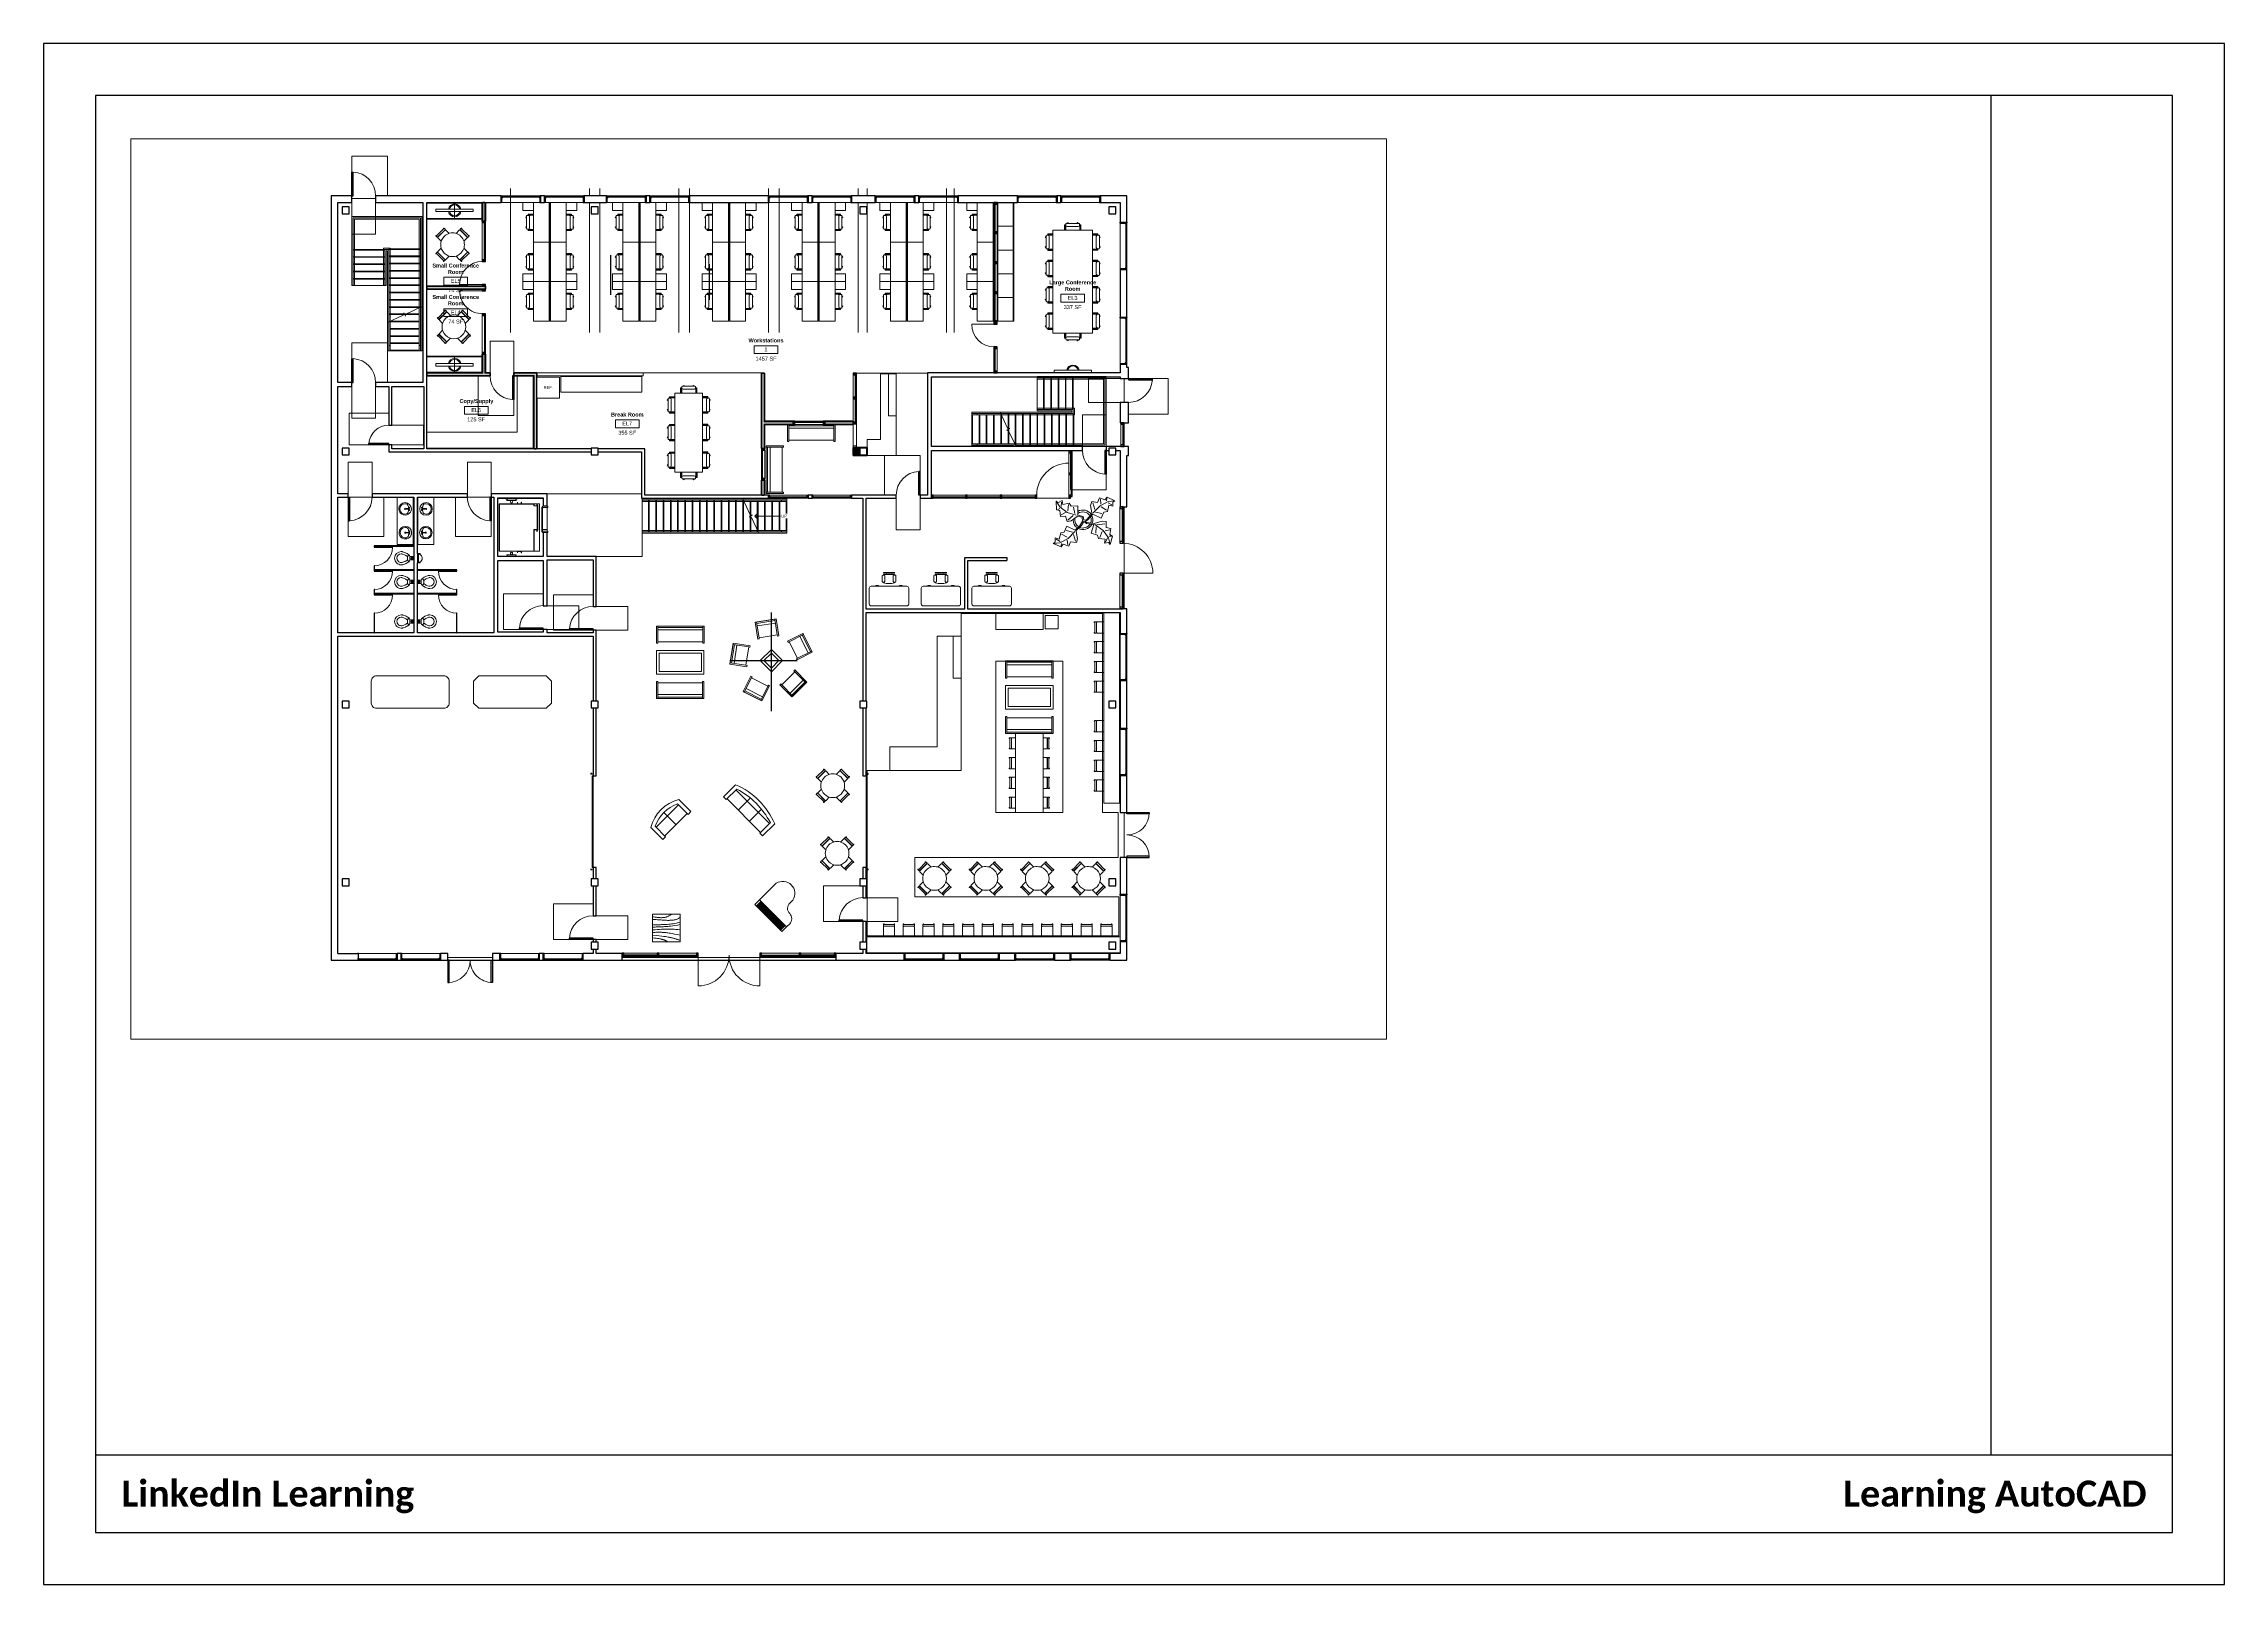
# Paper-space layout 'ISO A1-Landscape' of a CAD drawing. Header units: millimetres. Extents: x 0 to 841, y 0 to 594.
# The model-space entities are those that its viewports show. They can reach past a viewport. Long polylines and large blocks are cut down to what shows.
import ezdxf
from ezdxf.enums import TextEntityAlignment as Align

# ---------------------------------------------------------------- set-up
doc = ezdxf.new("R2010")
doc.units = ezdxf.units.MM
doc.header["$MEASUREMENT"] = 0
doc.linetypes.add('Dash', pattern=[0.25, 0.125, -0.125])
for name, color, linetype, lineweight in [('A-000-M_MASS', 13, 'Continuous', 9), ('A-010-A_ROOM', 32, 'Continuous', 9), ('A-010-M_LINE', 90, 'Continuous', 9), ('A-010-M_LINE-T', 151, 'Continuous', 9), ('A-010-M_ROOM_SEPARATION', 32, 'Continuous', 18), ('A-200-M_WALL', 113, 'Continuous', 30), ('A-200-M_WALL_EXT', 113, 'Continuous', 18), ('A-200-M_WALL_INT', 2, 'Continuous', 18), ('A-200-M_WALL_PAT', 111, 'Continuous', 60), ('A-214-M_CURT_WALL', 52, 'Continuous', 18), ('A-215-M_CURT_PANEL', 51, 'Continuous', 18), ('A-230-M_FLOOR', 192, 'Continuous', 18), ('A-242-A_STAIR', 31, 'Continuous', 9), ('A-242-M_STAIR', 31, 'Continuous', 18), ('A-242-MB_STAIR', 31, 'Continuous', 18), ('A-314-M_WINDO_GLASS', 151, 'Continuous', 30), ('A-314-M_WINDOW', 151, 'Continuous', 18), ('A-314-M_WINDOW_FRM', 151, 'Continuous', 30), ('A-325-M_DOOR', 31, 'Continuous', 18), ('A-325-M_DOOR_PANEL', 31, 'Continuous', 18), ('A-340-M_RAILING', 11, 'Continuous', 18), ('A-700-M_FFE', 30, 'Continuous', 9), ('A-700-MH_FFE', 30, 'Dash', 9), ('A-760-M_FFE_STORAGE', 31, 'Continuous', 9), ('A-770-ME_FFE_SA', 91, 'Continuous', 18), ('E-640-M_COMM', 231, 'Continuous', 9), ('L-910-M_SITE', 91, 'Continuous', 9), ('M-520-M_DRAINAGE_FW', 2, 'Continuous', 18), ('S-280-M_COLUMN', 52, 'Continuous', 18), ('Z-000-T_TEXT', 131, 'Continuous', 9)]:
    doc.layers.add(name, color=color, linetype=linetype, lineweight=lineweight)
doc.layers.add('Titleblock', color=30, linetype='Continuous')
doc.layers.add('Viewports', color=252, linetype='Continuous', plot=False)
doc.styles.add('Arial', font='arial.ttf', dxfattribs={"height": 4.5})
doc.styles.add('Arial_2', font='arial.ttf', dxfattribs={"height": 6})
doc.styles.add('Arial_B', font='arialbd.ttf', dxfattribs={"height": 6})
doc.styles.add('Title_LAYOUT_10', font='calibrib.ttf', dxfattribs={"height": 10})

# ---------------------------------------------------------------- blocks, each defined once
blk = doc.blocks.new('Top Rail Type - Top Rail_Internal_-329656-Level 1')
at = {"layer": 'A-340-M_RAILING', "color": 8}
for p, q in [((1305.7, 352.9), (1305.7, 354.9)), ((1305.7, 354.9), (1313.9, 354.9)), ((1313.9, 352.9), (1305.7, 352.9)), ((1313.9, 354.9), (1313.9, 352.9))]:
    blk.add_line(p, q, dxfattribs=at)
blk = doc.blocks.new('Top Rail Type - Top Rail_Internal_-V1-Level 1')
at = {"layer": 'A-340-M_RAILING', "color": 8}
for p, q in [((1093.9, 352.9), (1093.9, 354.9)), ((1247.7, 354.9), (1093.9, 354.9)), ((1248.7, 352.9), (1093.9, 352.9)), ((1247.7, 354.9), (1248.7, 352.9)), ((1313.9, 354.9), (1247.7, 354.9)), ((1313.9, 352.9), (1248.7, 352.9)), ((1313.9, 352.9), (1313.9, 354.9))]:
    blk.add_line(p, q, dxfattribs=at)
blk = doc.blocks.new('Top Rail Type - Top Rail_Internal_-329667-Level 1')
at = {"layer": 'A-340-M_RAILING', "color": 8}
for p, q in [((1305.7, 306.9), (1305.7, 308.9)), ((1305.7, 308.9), (1313.9, 308.9)), ((1313.9, 306.9), (1305.7, 306.9)), ((1313.9, 308.9), (1313.9, 306.9))]:
    blk.add_line(p, q, dxfattribs=at)
blk = doc.blocks.new('Top Rail Type - Top Rail_Internal_-V2-Level 1')
at = {"layer": 'A-340-M_RAILING', "color": 8}
for p, q in [((1093.9, 306.9), (1093.9, 308.9)), ((1269.2, 308.9), (1093.9, 308.9)), ((1270.1, 306.9), (1093.9, 306.9)), ((1269.2, 308.9), (1270.1, 306.9)), ((1313.9, 308.9), (1269.2, 308.9)), ((1313.9, 306.9), (1270.1, 306.9)), ((1313.9, 306.9), (1313.9, 308.9))]:
    blk.add_line(p, q, dxfattribs=at)
blk = doc.blocks.new('Door-Curtain-Wall-Double-Storefront - Door-Curtain-Wall-Double-Storefront-420595-Level 1')
at = {"layer": 'A-325-M_DOOR', "color": 8}
for centre, start, end in [((-46.7, 0.5), 360, 90), ((46.7, 0.5), 90, 180)]:
    blk.add_arc(centre, 46.7, start, end, dxfattribs=at)
at = {"layer": 'A-325-M_DOOR_PANEL', "color": 8}
for p, q in [((-46.7, 2.5), (-46.7, 47.2)), ((46.7, 2.5), (46.7, 47.2))]:
    blk.add_line(p, q, dxfattribs=at)
blk = doc.blocks.new('Door-Curtain-Wall-Single-Glass - Door-Curtain-Wall-Single-Glass-665438-Level 1')
at = {"layer": 'A-325-M_DOOR', "color": 8}
blk.add_arc((22.8, 2), 45.5, 90, 180, dxfattribs=at)
at = {"layer": 'A-325-M_DOOR_PANEL', "color": 8}
blk.add_line((22.8, 2.5), (22.8, 47.5), dxfattribs=at)
blk = doc.blocks.new('Fixed - 60_ x 72_-458242-Level 1')
at = {"layer": 'A-314-M_WINDO_GLASS', "color": 55}
blk.add_line((-29, 3.5), (26, 3.5), dxfattribs=at)
at = {"layer": 'A-314-M_WINDOW_FRM', "color": 55}
for p, q in [((-31.5, 5.1), (-30.8, 5.1)), ((-30.8, 2.6), (-30.8, 5.1)), ((-30.8, 4.3), (-30.8, 2.6)), ((-30.8, 4.3), (-29, 4.3)), ((-30.8, 2.6), (-29, 2.6)), ((-30.8, 2.6), (-30.3, 2.6)), ((-30.3, -5.1), (-30.3, 2.6)), ((-29, 4.3), (-29, 2.6)), ((26, 4.3), (26, 2.6)), ((27.7, 4.3), (26, 4.3)), ((27.7, 2.6), (26, 2.6)), ((27.2, 2.6), (27.7, 2.6)), ((27.2, 2.6), (27.2, -5.1)), ((27.7, 2.6), (27.7, 5.1)), ((28.5, 5.1), (27.7, 5.1)), ((27.7, 4.3), (27.7, 2.6)), ((-30.3, -5.1), (-31.5, -5.1)), ((27.2, -5.1), (28.5, -5.1))]:
    blk.add_line(p, q, dxfattribs=at)
blk = doc.blocks.new('Fixed - 72_ x 72_-458176-Level 1')
at = {"layer": 'A-314-M_WINDO_GLASS', "color": 55}
blk.add_line((-35, 3.5), (32, 3.5), dxfattribs=at)
at = {"layer": 'A-314-M_WINDOW_FRM', "color": 55}
for p, q in [((-37.5, 5.1), (-36.8, 5.1)), ((-36.8, 2.6), (-36.8, 5.1)), ((-36.8, 4.3), (-36.8, 2.6)), ((-36.8, 4.3), (-35, 4.3)), ((-36.8, 2.6), (-35, 2.6)), ((-36.8, 2.6), (-36.3, 2.6)), ((-36.3, -5.1), (-36.3, 2.6)), ((-35, 4.3), (-35, 2.6)), ((32, 4.3), (32, 2.6)), ((33.7, 4.3), (32, 4.3)), ((33.7, 2.6), (32, 2.6)), ((33.2, 2.6), (33.7, 2.6)), ((33.2, 2.6), (33.2, -5.1)), ((33.7, 2.6), (33.7, 5.1)), ((34.5, 5.1), (33.7, 5.1)), ((33.7, 4.3), (33.7, 2.6)), ((-36.3, -5.1), (-37.5, -5.1)), ((33.2, -5.1), (34.5, -5.1))]:
    blk.add_line(p, q, dxfattribs=at)
blk = doc.blocks.new('Door-Double-Glass - 68_ x 80_-458244-Level 1')
at = {"layer": 'A-325-M_DOOR', "color": 8}
for centre, start, end in [((-34, 5.2), 360, 90), ((34, 5.2), 90, 180)]:
    blk.add_arc(centre, 34, start, end, dxfattribs=at)
at = {"layer": 'A-325-M_DOOR_PANEL', "color": 55, "lineweight": 30}
for p, q in [((-34, 5.2), (-34, 39.2)), ((-34, 39.2), (-32, 39.2)), ((-32, 39.2), (-32, 5.2)), ((34, 39.2), (32, 39.2)), ((32, 39.2), (32, 5.2)), ((34, 5.2), (34, 39.2)), ((-32, 5.2), (-34, 5.2)), ((32, 5.2), (34, 5.2))]:
    blk.add_line(p, q, dxfattribs=at)
blk = doc.blocks.new('Single-Flush_BVL - 36_ x 84_-458278-Level 1')
at = {"layer": 'A-325-M_DOOR', "color": 8}
for p, q in [((-18, 54.4), (-18, 6.4)), ((18, 54.4), (-18, 54.4)), ((18, 6.4), (18, 54.4)), ((-36, -6.4), (-36, -66.4)), ((18, -66.4), (18, -6.4)), ((-36, -66.4), (18, -66.4))]:
    blk.add_line(p, q, dxfattribs=at)
blk.add_arc((18, -6.4), 36.1, 180, 266.8211, dxfattribs=at)
at = {"layer": 'A-325-M_DOOR_PANEL', "color": 55, "lineweight": 30}
for p, q in [((16, -6.4), (16, -42.4)), ((18, -6.4), (16, -6.4)), ((18, -6.4), (18, -42.4)), ((18, -42.4), (16, -42.4))]:
    blk.add_line(p, q, dxfattribs=at)
blk = doc.blocks.new('Single-Flush_BVL - 36_ x 84_-458243-Level 1')
at = {"layer": 'A-325-M_DOOR', "color": 8}
for p, q in [((-18, 53.1), (-18, 5.1)), ((18, 53.1), (-18, 53.1)), ((18, 5.1), (18, 53.1)), ((-36, -5.1), (-36, -65.1)), ((18, -65.1), (18, -5.1)), ((-36, -65.1), (18, -65.1))]:
    blk.add_line(p, q, dxfattribs=at)
blk.add_arc((18, -5.1), 36.1, 180, 266.8211, dxfattribs=at)
at = {"layer": 'A-325-M_DOOR_PANEL', "color": 55, "lineweight": 30}
for p, q in [((16, -5.1), (16, -41.1)), ((18, -5.1), (16, -5.1)), ((18, -5.1), (18, -41.1)), ((18, -41.1), (16, -41.1))]:
    blk.add_line(p, q, dxfattribs=at)
blk = doc.blocks.new('Rectangular Mullion - 2_5_ x 5_ rectangular-378835-Level 1')
at = {"layer": 'A-214-M_CURT_WALL', "color": 55, "lineweight": 30}
for p, q in [((0, 2.5), (-2.5, 2.5)), ((-2.5, 2.5), (-2.5, -2.5)), ((0, -2.5), (0, 2.5)), ((-2.5, -2.5), (0, -2.5))]:
    blk.add_line(p, q, dxfattribs=at)
blk = doc.blocks.new('enduraA2100 - 2100 F-Right-661876-Level 1')
at = {"layer": 'A-770-ME_FFE_SA', "color": 8}
for p, q in [((-44, 3.1), (-44, 72.1)), ((-44, 72.1), (44, 72.1)), ((-35.8, 69.7), (-36, 69.7)), ((-36, 69.7), (-36, 42.2)), ((35.8, 69.7), (-35.8, 69.7)), ((-35.8, 69.7), (-35.8, 69.5)), ((-35.8, 69.5), (35.8, 69.5)), ((-35.8, 17.1), (-35.8, 69.5)), ((35.8, 69.5), (35.8, 69.7)), ((36, 69.7), (35.8, 69.7)), ((35.8, 69.5), (35.8, 17.1)), ((36, 42.2), (36, 69.7)), ((44, 72.1), (44, 3.1)), ((-43.7, 60.5), (-44, 60.5)), ((-44, 60.5), (-44, 57.9)), ((-44, 57.9), (-41.5, 57.9)), ((-41.5, 44.5), (-44, 44.5)), ((-44, 44.5), (-44, 41.9)), ((-44, 41.9), (-43.7, 41.9)), ((-43.7, 58.1), (-43.7, 60.5)), ((-41.2, 58.1), (-43.7, 58.1)), ((-43.7, 41.9), (-43.7, 44.2)), ((-43.7, 44.2), (-41.2, 44.2)), ((-41.5, 57.9), (-41.5, 44.5)), ((-41.2, 54.2), (-41.2, 58.1)), ((-41.1, 54.2), (-41.2, 54.2)), ((-41.2, 54.2), (-41.2, 52.5)), ((-41.2, 49.9), (-41.2, 52.5)), ((-41.2, 49.9), (-41.2, 48.2)), ((-41.2, 44.2), (-41.2, 48.2)), ((-41.2, 48.2), (-41.1, 48.2)), ((-41.1, 52.5), (-41.1, 54.2)), ((-41.1, 48.2), (-41.1, 49.9)), ((-36, 42.2), (-38.5, 42.2)), ((-38.5, 42.2), (-38.5, 41.9)), ((-38.5, 41.9), (-36.3, 41.9)), ((-36.3, 36.5), (-38.5, 36.5)), ((-38.5, 36.5), (-38.5, 36.2)), ((-38.5, 36.2), (-36, 36.2)), ((-36.3, 41.9), (-36.3, 36.5)), ((-36, 36.2), (-36, 42.2)), ((-36, 36.2), (-36, 17.1)), ((36, 42.2), (36, 36.2)), ((38.5, 42.2), (36, 42.2)), ((36, 17.1), (36, 36.2)), ((36, 36.2), (38.5, 36.2)), ((36.3, 36.5), (36.3, 41.9)), ((36.3, 41.9), (38.5, 41.9)), ((38.5, 36.5), (36.3, 36.5)), ((38.5, 41.9), (38.5, 42.2)), ((38.5, 36.2), (38.5, 36.5)), ((41.2, 54.2), (41.1, 54.2)), ((41.1, 54.2), (41.1, 52.5)), ((41.1, 49.9), (41.1, 48.2)), ((41.1, 48.2), (41.2, 48.2)), ((41.2, 52.5), (41.2, 54.2)), ((41.2, 48.2), (41.2, 49.9)), ((43.8, 58.1), (41.2, 58.1)), ((41.2, 58.1), (41.2, 54.2)), ((41.2, 52.5), (41.2, 49.9)), ((41.2, 48.2), (41.2, 44.2)), ((41.2, 44.2), (43.8, 44.2)), ((41.5, 44.5), (41.5, 57.9)), ((41.5, 57.9), (44, 57.9)), ((44, 44.5), (41.5, 44.5)), ((44, 60.5), (43.8, 60.5)), ((43.8, 60.5), (43.8, 58.1)), ((43.8, 44.2), (43.8, 41.9)), ((43.8, 41.9), (44, 41.9)), ((44, 57.9), (44, 60.5)), ((44, 41.9), (44, 44.5)), ((-36, 17.1), (-36, 16.9)), ((-36, 17.1), (-35.8, 17.1)), ((-36, 16.9), (-3.2, 16.9)), ((-36, 16.9), (-36, 8.7)), ((-36, 8.7), (36, 8.7)), ((-3, 17.1), (-35.8, 17.1)), ((-3.2, 12.6), (-6, 12.6)), ((-6, 12.6), (-6, 12.4)), ((-6, 12.4), (-3, 12.4)), ((33.8, 12.4), (-3.8, 12.4)), ((-3.8, 12.4), (-3.8, 11.2)), ((-3.8, 11.2), (33.8, 11.2)), ((-3.2, 16.9), (-3.2, 12.6)), ((-3, 12.4), (-3, 17.1)), ((-3, 3.1), (-3, -3.1)), ((33, 17.1), (33, 12.4)), ((35.8, 17.1), (33, 17.1)), ((33, 12.4), (36, 12.4)), ((33, 3.1), (33, -3.1)), ((33.2, 12.6), (33.2, 16.9)), ((33.2, 16.9), (36, 16.9)), ((36, 12.6), (33.2, 12.6)), ((33.8, 11.2), (33.8, 12.4)), ((35.8, 17.1), (36, 17.1)), ((36, 16.9), (36, 17.1)), ((36, 12.6), (36, 16.9)), ((36, 12.4), (36, 12.6)), ((36, 8.7), (36, 12.4))]:
    blk.add_line(p, q, dxfattribs=at)
for centre, radius, start, end in [((-40.8, 52.5), 0.489, 180, 321.694), ((-40.8, 49.9), 0.489, 38.306, 180), ((-40.8, 52.5), 0.313, 180, 321.694), ((-40.8, 49.9), 0.313, 38.306, 180), ((-39.1, 51.2), 1.81, 218.306, 141.694), ((-39.1, 51.2), 1.64, 218.306, 141.694), ((39.1, 51.2), 1.81, 38.306, 321.694), ((39.1, 51.2), 1.64, 38.306, 321.694), ((40.8, 52.5), 0.489, 218.306, 360), ((40.8, 49.9), 0.489, 0, 141.694), ((40.8, 52.5), 0.313, 218.306, 0), ((40.8, 49.9), 0.313, 0, 141.694)]:
    blk.add_arc(centre, radius, start, end, dxfattribs=at)
blk = doc.blocks.new('Entrance - Single Speed-571471-Level 1')
at = {"layer": 'A-770-ME_FFE_SA', "color": 8}
for p, q in [((-18.75, 4.0625), (-20, 4.0625)), ((-20, 4.0625), (-20, -3.8125)), ((18.75, 5.3125), (-18.75, 5.3125)), ((-18.75, 5.3125), (-18.75, 4.0625)), ((-18.75, 4.0625), (18.75, 4.0625)), ((-18, -3.8125), (-18, 4.0625)), ((18, 4.0625), (18, -3.8125)), ((18.75, 4.0625), (18.75, 5.3125)), ((20, 4.0625), (18.75, 4.0625)), ((20, -3.8125), (20, 4.0625)), ((-20, -3.8125), (-18, -3.8125)), ((18, -3.8125), (20, -3.8125))]:
    blk.add_line(p, q, dxfattribs=at)
blk = doc.blocks.new('Single-Flush_BVL - 36_ x 84_-673132-Level 1')
at = {"layer": 'A-325-M_DOOR', "color": 8}
for p, q in [((-18, 51), (-18, 3)), ((18, 51), (-18, 51)), ((18, 3), (18, 51)), ((-36, -3), (-36, -63)), ((18, -63), (18, -3)), ((-36, -63), (18, -63))]:
    blk.add_line(p, q, dxfattribs=at)
blk.add_arc((18, -3), 36.1, 180, 266.8211, dxfattribs=at)
at = {"layer": 'A-325-M_DOOR_PANEL', "color": 55, "lineweight": 30}
for p, q in [((16, -3), (16, -39)), ((18, -3), (16, -3)), ((18, -3), (18, -39)), ((18, -39), (16, -39))]:
    blk.add_line(p, q, dxfattribs=at)
blk = doc.blocks.new('Single-Flush_BVL - 36_ x 84_-458760-Level 1')
at = {"layer": 'A-325-M_DOOR', "color": 8}
for p, q in [((-18, 50.4), (-18, 4.3)), ((18, 50.4), (-18, 50.4)), ((18, 4.3), (18, 50.4)), ((-18, 4.3), (-18, 2.4)), ((18, 2.4), (18, 4.3)), ((-36, -2.4), (-36, -62.4)), ((18, -62.4), (18, -2.4)), ((-36, -62.4), (18, -62.4))]:
    blk.add_line(p, q, dxfattribs=at)
blk.add_arc((18, -2.4), 36.1, 180, 266.8211, dxfattribs=at)
at = {"layer": 'A-325-M_DOOR_PANEL', "color": 55, "lineweight": 30}
for p, q in [((16, -2.4), (16, -38.4)), ((18, -2.4), (16, -2.4)), ((18, -2.4), (18, -38.4)), ((18, -38.4), (16, -38.4))]:
    blk.add_line(p, q, dxfattribs=at)
blk = doc.blocks.new('Counter Top_BVL - Cafe Bar-668300-Level 1')
at = {"layer": 'A-760-M_FFE_STORAGE'}
for p, q in [((28.6, 0), (-31.4, 0)), ((112.6, 0), (52.6, 0)), ((196.6, 0), (136.6, 0)), ((280.6, 0), (220.6, 0)), ((337.2, -6.6), (337.2, 0)), ((337.2, -0.8), (-47.3, -0.8)), ((-47.3, -17.9), (-47.3, -25)), ((-47.3, -25), (337.2, -25)), ((337.2, -25), (337.2, -17.1))]:
    blk.add_line(p, q, dxfattribs=at)
blk = doc.blocks.new('Door-Overhead-Sectional_BVL - 12_ x 8_-692668-Level 1')
at = {"layer": 'A-325-M_DOOR', "color": 55, "lineweight": 30}
for p, q in [((-73, -4.5), (-73, -5.25)), ((-72.875, -5.25), (-72.875, -4.5)), ((-72.125, -4.5), (-72, -4.5)), ((-72, -5.25), (-72.125, -5.25)), ((72, -4.5), (72.125, -4.5)), ((72.125, -5.25), (72, -5.25)), ((72.875, -4.5), (72.875, -5.25)), ((73, -5.25), (73, -4.5))]:
    blk.add_line(p, q, dxfattribs=at)
at = {"layer": 'A-325-M_DOOR', "color": 8}
for p, q in [((-69.5, -2.375), (-45.5, -2.375)), ((-69.5, -2.375), (-69.5, -3.875)), ((-69.5, -3.125), (69.5, -3.125)), ((-69.5, -3.125), (-69.5, -3.625)), ((69.5, -3.625), (-69.5, -3.625)), ((-45.5, -3.875), (-69.5, -3.875)), ((-46.5, -2.375), (-22.5, -2.375)), ((-46.5, -2.375), (-46.5, -3.875)), ((-22.5, -3.875), (-46.5, -3.875)), ((-45.5, -3.875), (-45.5, -2.375)), ((-23.5, -2.375), (0.5, -2.375)), ((-23.5, -2.375), (-23.5, -3.875)), ((0.5, -3.875), (-23.5, -3.875)), ((-22.5, -3.875), (-22.5, -2.375)), ((-0.5, -2.375), (23.5, -2.375)), ((-0.5, -2.375), (-0.5, -3.875)), ((23.5, -3.875), (-0.5, -3.875)), ((0.5, -3.875), (0.5, -2.375)), ((22.5, -2.375), (46.5, -2.375)), ((22.5, -2.375), (22.5, -3.875)), ((46.5, -3.875), (22.5, -3.875)), ((23.5, -3.875), (23.5, -2.375)), ((45.5, -2.375), (69.5, -2.375)), ((45.5, -2.375), (45.5, -3.875)), ((69.5, -3.875), (45.5, -3.875)), ((46.5, -3.875), (46.5, -2.375)), ((69.5, -3.875), (69.5, -2.375)), ((69.5, -3.625), (69.5, -3.125))]:
    blk.add_line(p, q, dxfattribs=at)
at = {"layer": 'A-325-M_DOOR', "color": 55, "lineweight": 30}
for centre, radius, start, end in [((-72.5, -4.5), 0.5, 148.180195, 180), ((-72.5, -5.25), 0.5, 180, 0), ((-72.5, -4.5), 0.5, 31.819805, 148.180195), ((-72.5, -4.5), 0.375, 133.811978, 180), ((-72.5, -5.25), 0.375, 180, 0), ((-72.5, -4.5), 0.375, 46.188022, 133.811978), ((-72.5, -4.5), 0.375, 0, 46.188022), ((-72.5, -4.5), 0.5, 0, 31.819805), ((72.5, -4.5), 0.5, 148.180195, 180), ((72.5, -5.25), 0.5, 180, 0), ((72.5, -4.5), 0.5, 31.819805, 148.180195), ((72.5, -4.5), 0.375, 133.811978, 180), ((72.5, -5.25), 0.375, 180, 0), ((72.5, -4.5), 0.375, 46.188022, 133.811978), ((72.5, -4.5), 0.375, 0, 46.188022), ((72.5, -4.5), 0.5, 0, 31.819805)]:
    blk.add_arc(centre, radius, start, end, dxfattribs=at)
blk = doc.blocks.new('System Panel - Glazed-378836-Level 1')
at = {"layer": 'A-215-M_CURT_PANEL', "color": 55, "lineweight": 30}
for p, q in [((25.1, 1.7), (-25.1, 1.7)), ((-25.1, 1.7), (-25.1, 0.7)), ((-25.1, 0.7), (25.1, 0.7)), ((25.1, 0.7), (25.1, 1.7))]:
    blk.add_line(p, q, dxfattribs=at)
blk = doc.blocks.new('System Panel - Glazed-420490-Level 1')
at = {"layer": 'A-215-M_CURT_PANEL', "color": 55, "lineweight": 30}
for p, q in [((28.75, 1.75), (-28.75, 1.75)), ((-28.75, 1.75), (-28.75, 0.75)), ((-28.75, 0.75), (28.75, 0.75)), ((28.75, 0.75), (28.75, 1.75))]:
    blk.add_line(p, q, dxfattribs=at)
blk = doc.blocks.new('Rectangular Mullion - 2_5_ x 5_ rectangular-378838-Level 1')
at = {"layer": 'A-214-M_CURT_WALL', "color": 55, "lineweight": 30}
for p, q in [((-2.5, 2.5), (0, 2.5)), ((-2.5, -2.5), (-2.5, 2.5)), ((0, 2.5), (0, -2.5)), ((0, -2.5), (-2.5, -2.5))]:
    blk.add_line(p, q, dxfattribs=at)
blk = doc.blocks.new('Rectangular Mullion - 2_5_ x 5_ rectangular-341510-Level 1')
at = {"layer": 'A-214-M_CURT_WALL', "color": 8}
for p, q in [((1335.2, -332.6), (1385.4, -332.6)), ((1385.4, -337.6), (1335.2, -337.6))]:
    blk.add_line(p, q, dxfattribs=at)
blk = doc.blocks.new('Rectangular Mullion - 2_5_ x 5_ rectangular-420484-Level 1')
at = {"layer": 'A-214-M_CURT_WALL', "color": 8}
for p, q in [((1275.2, -332.6), (1332.7, -332.6)), ((1332.7, -337.6), (1275.2, -337.6))]:
    blk.add_line(p, q, dxfattribs=at)
blk = doc.blocks.new('Rectangular Mullion - 2_5_ x 5_ rectangular-378831-Level 1')
at = {"layer": 'A-214-M_CURT_WALL', "color": 55, "lineweight": 30}
for p, q in [((-1.25, 2.5), (1.25, 2.5)), ((-1.25, -2.5), (-1.25, 2.5)), ((1.25, 2.5), (1.25, -2.5)), ((1.25, -2.5), (-1.25, -2.5))]:
    blk.add_line(p, q, dxfattribs=at)
blk = doc.blocks.new('Single-Flush_BVL - 36_ x 84_-570528-Level 1')
at = {"layer": 'A-325-M_DOOR', "color": 8}
for p, q in [((-18, 51.1), (-18, 3.1)), ((18, 51.1), (-18, 51.1)), ((18, 3.1), (18, 51.1)), ((-36, -3.1), (-36, -63.1)), ((18, -63.1), (18, -3.1)), ((-36, -63.1), (18, -63.1))]:
    blk.add_line(p, q, dxfattribs=at)
blk.add_arc((18, -3.1), 36.1, 180, 266.8211, dxfattribs=at)
at = {"layer": 'A-325-M_DOOR_PANEL', "color": 55, "lineweight": 30}
for p, q in [((16, -3.1), (16, -39.1)), ((18, -3.1), (16, -3.1)), ((18, -3.1), (18, -39.1)), ((18, -39.1), (16, -39.1))]:
    blk.add_line(p, q, dxfattribs=at)
blk = doc.blocks.new('Single-Flush_BVL - 36_ x 84_-458762-Level 1')
at = {"layer": 'A-325-M_DOOR', "color": 8}
for p, q in [((-36, 62.4), (18, 62.4)), ((-36, 2.4), (-36, 62.4)), ((18, 62.4), (18, 2.4)), ((-18, -50.4), (-18, -2.4)), ((18, -2.4), (18, -50.4)), ((18, -50.4), (-18, -50.4))]:
    blk.add_line(p, q, dxfattribs=at)
blk.add_arc((18, 2.4), 36.1, 93.1789, 180, dxfattribs=at)
at = {"layer": 'A-325-M_DOOR_PANEL', "color": 55, "lineweight": 30}
for p, q in [((16, 2.4), (16, 38.4)), ((18, 38.4), (16, 38.4)), ((18, 2.4), (18, 38.4)), ((18, 2.4), (16, 2.4))]:
    blk.add_line(p, q, dxfattribs=at)
blk = doc.blocks.new('Fixed - 60_ x 72_-458763-Level 1')
at = {"layer": 'A-314-M_WINDO_GLASS', "color": 55}
blk.add_line((-29, 0.75), (26, 0.75), dxfattribs=at)
at = {"layer": 'A-314-M_WINDOW_FRM', "color": 55}
for p, q in [((-31.5, 2.375), (-30.75, 2.375)), ((-30.75, -0.125), (-30.75, 2.375)), ((-30.75, 1.625), (-30.75, -0.125)), ((-30.75, 1.625), (-29, 1.625)), ((-29, 1.625), (-29, -0.125)), ((26, 1.625), (26, -0.125)), ((27.75, 1.625), (26, 1.625)), ((27.75, -0.125), (27.75, 2.375)), ((28.5, 2.375), (27.75, 2.375)), ((27.75, 1.625), (27.75, -0.125)), ((-30.25, -2.375), (-31.5, -2.375)), ((-30.75, -0.125), (-29, -0.125)), ((-30.75, -0.125), (-30.25, -0.125)), ((-30.25, -2.375), (-30.25, -0.125)), ((27.75, -0.125), (26, -0.125)), ((27.25, -0.125), (27.75, -0.125)), ((27.25, -0.125), (27.25, -2.375)), ((27.25, -2.375), (28.5, -2.375))]:
    blk.add_line(p, q, dxfattribs=at)
blk = doc.blocks.new('Glulam-Western Species-Column - 10_75x10_5-390985-Level 1')
at = {"layer": 'S-280-M_COLUMN', "color": 55, "lineweight": 30}
for p, q in [((5.375, 5.25), (-5.375, 5.25)), ((-5.375, 5.25), (-5.375, -5.25)), ((5.375, -5.25), (5.375, 5.25)), ((-5.375, -5.25), (5.375, -5.25))]:
    blk.add_line(p, q, dxfattribs=at)
blk = doc.blocks.new('Top Rail Type - Top Rail_Internal_-392177-Level 1')
at = {"layer": 'A-340-M_RAILING', "color": 8}
for p, q in [((709.3, 589.9), (711.3, 589.9)), ((709.3, 581.7), (709.3, 589.9)), ((711.3, 581.7), (709.3, 581.7)), ((711.3, 589.9), (711.3, 581.7))]:
    blk.add_line(p, q, dxfattribs=at)
blk = doc.blocks.new('Top Rail Type - Top Rail_Internal_-V3-Level 1')
at = {"layer": 'A-340-M_RAILING', "color": 8}
for p, q in [((701.3, 737.7), (701.3, 732.7)), ((706.3, 737.7), (701.3, 737.7)), ((701.3, 732.7), (701.3, 680.7)), ((703.3, 735.7), (703.3, 732.7)), ((706.3, 735.7), (703.3, 735.7)), ((703.3, 732.7), (703.3, 680.7)), ((711.3, 737.7), (706.3, 737.7)), ((709.3, 735.7), (706.3, 735.7)), ((709.3, 625.5), (709.3, 735.7)), ((711.3, 735.7), (711.3, 737.7)), ((711.3, 626.4), (711.3, 735.7)), ((703.3, 680.7), (701.3, 680.7)), ((711.3, 626.4), (709.3, 625.5)), ((709.3, 581.7), (709.3, 625.5)), ((711.3, 581.7), (711.3, 626.4)), ((709.3, 581.7), (711.3, 581.7))]:
    blk.add_line(p, q, dxfattribs=at)
blk = doc.blocks.new('Top Rail Type - Top Rail_Internal_-392188-Level 1')
at = {"layer": 'A-340-M_RAILING', "color": 8}
for p, q in [((755.3, 589.9), (757.3, 589.9)), ((755.3, 581.7), (755.3, 589.9)), ((757.3, 581.7), (755.3, 581.7)), ((757.3, 589.9), (757.3, 581.7))]:
    blk.add_line(p, q, dxfattribs=at)
blk = doc.blocks.new('Top Rail Type - Top Rail_Internal_-V4-Level 1')
at = {"layer": 'A-340-M_RAILING', "color": 8}
for p, q in [((655.3, 783.7), (655.3, 746.7)), ((757.3, 783.7), (655.3, 783.7)), ((657.3, 781.7), (657.3, 746.7)), ((755.3, 781.7), (657.3, 781.7)), ((755.3, 735.7), (755.3, 781.7)), ((757.3, 735.7), (757.3, 783.7)), ((655.3, 746.7), (655.3, 680.7)), ((657.3, 746.7), (657.3, 680.7)), ((755.3, 646.9), (755.3, 735.7)), ((757.3, 647.8), (757.3, 735.7)), ((657.3, 680.7), (655.3, 680.7)), ((757.3, 647.8), (755.3, 646.9)), ((755.3, 581.7), (755.3, 646.9)), ((757.3, 581.7), (757.3, 647.8)), ((755.3, 581.7), (757.3, 581.7))]:
    blk.add_line(p, q, dxfattribs=at)
blk = doc.blocks.new('Top Rail Type - Top Rail_Internal_-393316-Level 1')
at = {"layer": 'A-340-M_RAILING', "color": 8}
for p, q in [((1594.6, 484.5), (1594.6, 486.5)), ((1594.6, 486.5), (1602.8, 486.5)), ((1602.8, 484.5), (1594.6, 484.5)), ((1602.8, 486.5), (1602.8, 484.5))]:
    blk.add_line(p, q, dxfattribs=at)
blk = doc.blocks.new('Top Rail Type - Top Rail_Internal_-V5-Level 1')
at = {"layer": 'A-340-M_RAILING', "color": 8}
for p, q in [((1594.6, 486.5), (1594.6, 484.5)), ((1594.6, 486.5), (1638.4, 486.5)), ((1594.6, 484.5), (1639.3, 484.5)), ((1639.3, 484.5), (1638.4, 486.5)), ((1638.4, 486.5), (1748.6, 486.5)), ((1639.3, 484.5), (1748.6, 484.5)), ((1693.6, 492.5), (1693.6, 494.5)), ((1745.6, 494.5), (1693.6, 494.5)), ((1745.6, 492.5), (1693.6, 492.5)), ((1750.6, 494.5), (1745.6, 494.5)), ((1748.6, 492.5), (1745.6, 492.5)), ((1748.6, 489.5), (1748.6, 492.5)), ((1748.6, 486.5), (1748.6, 489.5)), ((1748.6, 484.5), (1750.6, 484.5)), ((1750.6, 489.5), (1750.6, 494.5)), ((1750.6, 484.5), (1750.6, 489.5))]:
    blk.add_line(p, q, dxfattribs=at)
blk = doc.blocks.new('Top Rail Type - Top Rail_Internal_-393327-Level 1')
at = {"layer": 'A-340-M_RAILING', "color": 8}
for p, q in [((1594.6, 438.5), (1594.6, 440.5)), ((1594.6, 440.5), (1602.8, 440.5)), ((1602.8, 438.5), (1594.6, 438.5)), ((1602.8, 440.5), (1602.8, 438.5))]:
    blk.add_line(p, q, dxfattribs=at)
blk = doc.blocks.new('Top Rail Type - Top Rail_Internal_-V6-Level 1')
at = {"layer": 'A-340-M_RAILING', "color": 8}
for p, q in [((1693.6, 538.5), (1693.6, 540.5)), ((1759.6, 540.5), (1693.6, 540.5)), ((1759.6, 538.5), (1693.6, 538.5)), ((1796.6, 540.5), (1759.6, 540.5)), ((1794.6, 538.5), (1759.6, 538.5)), ((1794.6, 440.5), (1794.6, 538.5)), ((1796.6, 438.5), (1796.6, 540.5)), ((1594.6, 440.5), (1594.6, 438.5)), ((1594.6, 440.5), (1659.8, 440.5)), ((1594.6, 438.5), (1660.8, 438.5)), ((1660.8, 438.5), (1659.8, 440.5)), ((1659.8, 440.5), (1748.6, 440.5)), ((1660.8, 438.5), (1748.6, 438.5)), ((1748.6, 440.5), (1794.6, 440.5)), ((1748.6, 438.5), (1796.6, 438.5))]:
    blk.add_line(p, q, dxfattribs=at)
blk = doc.blocks.new('Toilet-Commercial-Wall-3D - 15_ Seat Height-700873-Level 1')
at = {"layer": 'M-520-M_DRAINAGE_FW', "color": 8}
for p, q in [((5.9, 21.7), (5.9, 20.5)), ((6.2, 19.1), (7.5, 15.5)), ((8.8, 12.9), (10.6, 10.4)), ((9.4, 20.5), (9.4, 21.7)), ((10.8, 16.7), (9.5, 20.3)), ((13.5, 12.4), (10.6, 10.4)), ((13.5, 12.4), (11.7, 14.9)), ((13.4, 8.7), (13.4, 2.8)), ((18.4, 12.4), (13.5, 12.4)), ((14.9, 2.8), (14.9, 4.4)), ((16.9, 2.8), (16.9, 4.4)), ((20.2, 14.9), (18.4, 12.4)), ((21.3, 10.4), (18.4, 12.4)), ((18.4, 2.8), (18.4, 8.7)), ((22.4, 20.3), (21.1, 16.7)), ((21.3, 10.4), (23.1, 12.9)), ((22.4, 21.7), (22.4, 20.5)), ((24.4, 15.5), (25.7, 19.1)), ((25.9, 20.5), (25.9, 21.7))]:
    blk.add_line(p, q, dxfattribs=at)
blk.add_circle((15.9, 5.5), 0.996, dxfattribs=at)
for centre, radius, start, end in [((15.9, 21.7), 10, 90, 180), ((9.9, 20.5), 4, 180, 200), ((17.8, 19.2), 11, 200, 215), ((15.9, 21.7), 6.5, 90, 180), ((13.9, 12.7), 4, 215, 263.7549), ((17.8, 19.2), 7.5, 200, 215), ((15.9, 21.1), 12.6, 258.5767, 281.4233), ((15.9, 5.5), 1.5, 360, 180), ((15.9, 5.5), 1.5, 180, 360), ((15.9, 21.7), 10, 0, 90), ((15.9, 21.7), 6.5, 0, 90), ((18, 12.7), 4, 276.2451, 325), ((14, 19.2), 7.5, 325, 340), ((21.9, 20.5), 0.5, 340, 0), ((14, 19.2), 11, 325, 340), ((21.9, 20.5), 4, 340, 0)]:
    blk.add_arc(centre, radius, start, end, dxfattribs=at)
blk = doc.blocks.new('Urinal-Wall-3D - Urinal-Wall-3D-700874-Level 1')
at = {"layer": 'M-520-M_DRAINAGE_FW', "color": 8}
for p, q in [((-11.3, 2.8), (-11.3, 6.8)), ((-11.3, 6.8), (-10.3, 6.8)), ((-10.3, 2.8), (-11.3, 2.8)), ((-10.3, 6.8), (-10.3, 2.8)), ((1.7, 4.6), (-10.3, 4.6)), ((-10.3, 4.6), (-10.3, 2.8)), ((-10.3, 2.8), (1.7, 2.8)), ((2.7, 6.8), (1.7, 6.8)), ((1.7, 6.8), (1.7, 2.8)), ((1.7, 2.8), (1.7, 4.6)), ((1.7, 2.8), (2.7, 2.8)), ((2.7, 2.8), (2.7, 6.8))]:
    blk.add_line(p, q, dxfattribs=at)
blk.add_arc((-4.3, 3.1), 7, 31.0027, 148.9973, dxfattribs=at)
blk = doc.blocks.new('Counter Top - 24_ Depth-401348-Level 1')
at = {"layer": 'A-760-M_FFE_STORAGE', "color": 8, "lineweight": 18}
for p, q in [((-47.3, 0), (-47.3, -25)), ((24.7, -0.8), (-47.3, -0.8)), ((-47.3, -25), (24.7, -25))]:
    blk.add_line(p, q, dxfattribs=at)
blk = doc.blocks.new('Sink Vanity-Round - 19_ x 19_-394710-Level 1')
at = {"layer": 'M-520-M_DRAINAGE_FW', "color": 8}
for p, q in [((3.4, 9.7), (3.4, 5.4)), ((4.2, 9.7), (4.2, 5.4))]:
    blk.add_line(p, q, dxfattribs=at)
for centre, radius, start, end in [((3.8, 3.4), 9.5, 90, 270), ((3.8, 3.4), 7.93, 165.3071, 14.6929), ((0.1, 4.1), 4.12, 120.7927, 162.1904), ((3.8, -9.2), 17.8, 91.2067, 109.2086), ((1.8, 9.7), 0.5, 360, 180), ((1.8, 9.7), 0.5, 180, 360), ((3.8, 3.4), 0.813, 360, 180), ((3.8, 3.4), 0.813, 180, 360), ((3.8, 9.7), 0.375, 360, 180), ((3.8, 5.4), 0.375, 180, 360), ((3.8, 3.4), 9.5, 270, 90), ((3.8, -9.2), 17.8, 70.7914, 88.7933), ((5.8, 9.7), 0.5, 360, 180), ((5.8, 9.7), 0.5, 180, 360), ((7.6, 4.1), 4.12, 17.8096, 59.2073)]:
    blk.add_arc(centre, radius, start, end, dxfattribs=at)
blk = doc.blocks.new('Toilet-Commercial-Wall-3D - 15_ Seat Height-700875-Level 1')
at = {"layer": 'M-520-M_DRAINAGE_FW', "color": 8}
for p, q in [((5.9, -21.7), (5.9, -20.5)), ((6.2, -19.1), (7.5, -15.5)), ((8.8, -12.9), (10.6, -10.4)), ((9.4, -20.5), (9.4, -21.7)), ((10.8, -16.7), (9.5, -20.3)), ((13.5, -12.4), (10.6, -10.4)), ((13.5, -12.4), (11.7, -14.9)), ((13.4, -8.7), (13.4, -2.8)), ((18.4, -12.4), (13.5, -12.4)), ((14.9, -2.8), (14.9, -4.4)), ((16.9, -2.8), (16.9, -4.4)), ((18.4, -2.8), (18.4, -8.7)), ((21.3, -10.4), (18.4, -12.4)), ((20.2, -14.9), (18.4, -12.4)), ((22.4, -20.3), (21.1, -16.7)), ((21.3, -10.4), (23.1, -12.9)), ((22.4, -21.7), (22.4, -20.5)), ((24.4, -15.5), (25.7, -19.1)), ((25.9, -20.5), (25.9, -21.7))]:
    blk.add_line(p, q, dxfattribs=at)
blk.add_circle((15.9, -5.5), 0.996, dxfattribs=at)
for centre, radius, start, end in [((9.9, -20.5), 4, 160, 180), ((15.9, -21.7), 10, 180, 270), ((17.8, -19.2), 11, 145, 160), ((15.9, -21.7), 6.5, 180, 270), ((13.9, -12.7), 4, 96.2451, 145), ((17.8, -19.2), 7.5, 145, 160), ((15.9, -21.1), 12.6, 78.5767, 101.4233), ((15.9, -5.5), 1.5, 0, 180), ((15.9, -5.5), 1.5, 180, 0), ((15.9, -21.7), 10, 270, 0), ((15.9, -21.7), 6.5, 270, 360), ((18, -12.7), 4, 35, 83.7549), ((14, -19.2), 7.5, 20, 35), ((21.9, -20.5), 0.5, 0, 20), ((14, -19.2), 11, 20, 35), ((21.9, -20.5), 4, 0, 20)]:
    blk.add_arc(centre, radius, start, end, dxfattribs=at)
blk = doc.blocks.new('Counter Top - 24_ Depth-402817-Level 1')
at = {"layer": 'A-760-M_FFE_STORAGE', "color": 8, "lineweight": 18}
for p, q in [((-47.3, 25), (24.7, 25)), ((-47.3, 0), (-47.3, 25)), ((24.7, 0.8), (-47.3, 0.8))]:
    blk.add_line(p, q, dxfattribs=at)
blk = doc.blocks.new('Sink Vanity-Round - 19_ x 19_-402818-Level 1')
at = {"layer": 'M-520-M_DRAINAGE_FW', "color": 8}
for p, q in [((3.4, -9.7), (3.4, -5.4)), ((4.2, -9.7), (4.2, -5.4))]:
    blk.add_line(p, q, dxfattribs=at)
for centre, radius, start, end in [((3.8, -3.4), 9.5, 90, 270), ((3.8, -3.4), 7.93, 345.3071, 194.6929), ((3.8, -3.4), 9.5, 270, 90), ((0.1, -4.1), 4.12, 197.8096, 239.2073), ((3.8, 9.2), 17.8, 250.7914, 268.7933), ((1.8, -9.7), 0.5, 0, 180), ((1.8, -9.7), 0.5, 180, 0), ((3.8, -3.4), 0.812, 0, 180), ((3.8, -3.4), 0.812, 180, 0), ((3.8, -5.4), 0.375, 0, 180), ((3.8, -9.7), 0.375, 180, 0), ((3.8, 9.2), 17.8, 271.2067, 289.2086), ((5.8, -9.7), 0.5, 0, 180), ((5.8, -9.7), 0.5, 180, 0), ((7.6, -4.1), 4.12, 300.7927, 342.1904)]:
    blk.add_arc(centre, radius, start, end, dxfattribs=at)
blk = doc.blocks.new('Single-Flush_BVL - 36_ x 84_-V7-Level 1')
at = {"layer": 'A-325-M_DOOR', "color": 8}
for p, q in [((-18, 50.4), (-18, 2.4)), ((18, 50.4), (-18, 50.4)), ((18, 2.4), (18, 50.4)), ((-36, -2.4), (-36, -62.4)), ((18, -62.4), (18, -2.4)), ((-36, -62.4), (18, -62.4))]:
    blk.add_line(p, q, dxfattribs=at)
blk.add_arc((18, -2.4), 36.1, 180, 266.8211, dxfattribs=at)
at = {"layer": 'A-325-M_DOOR_PANEL', "color": 55, "lineweight": 30}
for p, q in [((16, -2.4), (16, -38.4)), ((18, -2.4), (16, -2.4)), ((18, -2.4), (18, -38.4)), ((18, -38.4), (16, -38.4))]:
    blk.add_line(p, q, dxfattribs=at)
blk = doc.blocks.new('Single-Flush_BVL - 30_ x 84_-458769-Level 1')
at = {"layer": 'A-325-M_DOOR', "color": 8}
for p, q in [((-15, 50.375), (-15, 2.375)), ((15, 50.375), (-15, 50.375)), ((15, 2.375), (15, 50.375)), ((-33, -2.375), (-33, -62.375)), ((15, -62.375), (15, -2.375)), ((-33, -62.375), (15, -62.375))]:
    blk.add_line(p, q, dxfattribs=at)
blk.add_arc((15, -2.375), 30.067, 180, 266.185925, dxfattribs=at)
at = {"layer": 'A-325-M_DOOR_PANEL', "color": 55, "lineweight": 30}
for p, q in [((13, -2.375), (13, -32.375)), ((15, -2.375), (13, -2.375)), ((15, -32.375), (13, -32.375)), ((15, -2.375), (15, -32.375))]:
    blk.add_line(p, q, dxfattribs=at)
blk = doc.blocks.new('System Panel - Glazed-696179-Level 1')
at = {"layer": 'A-215-M_CURT_PANEL', "color": 55, "lineweight": 30}
for p, q in [((15.4375, 1.75), (-15.4375, 1.75)), ((-15.4375, 1.75), (-15.4375, 0.75)), ((-15.4375, 0.75), (15.4375, 0.75)), ((15.4375, 0.75), (15.4375, 1.75))]:
    blk.add_line(p, q, dxfattribs=at)
blk = doc.blocks.new('Rectangular Mullion - 2_5_ x 5_ rectangular-696177-Level 1')
at = {"layer": 'A-214-M_CURT_WALL', "color": 8}
for p, q in [((1742.1, 396.3), (1742.1, 427.2)), ((1747.1, 396.3), (1747.1, 427.2))]:
    blk.add_line(p, q, dxfattribs=at)
blk = doc.blocks.new('Rectangular Mullion - 2_5_ x 5_ rectangular-341514-Level 1')
at = {"layer": 'A-214-M_CURT_WALL', "color": 55, "lineweight": 30}
for p, q in [((-2.5, 2.5), (0, 2.5)), ((-2.5, -2.5), (-2.5, 2.5)), ((0, 2.5), (0, -2.5)), ((0, -2.5), (-2.5, -2.5))]:
    blk.add_line(p, q, dxfattribs=at)
blk = doc.blocks.new('Rectangular Mullion - 2_5_ x 5_ rectangular-341525-Level 1')
at = {"layer": 'A-214-M_CURT_WALL', "color": 55, "lineweight": 30}
for p, q in [((0, 2.5), (-2.5, 2.5)), ((-2.5, 2.5), (-2.5, -2.5)), ((0, -2.5), (0, 2.5)), ((-2.5, -2.5), (0, -2.5))]:
    blk.add_line(p, q, dxfattribs=at)
blk = doc.blocks.new('Rectangular Mullion - 2_5_ x 5_ rectangular-341508-Level 1')
at = {"layer": 'A-214-M_CURT_WALL', "color": 55, "lineweight": 30}
for p, q in [((-1.25, 2.5), (1.25, 2.5)), ((-1.25, -2.5), (-1.25, 2.5)), ((1.25, 2.5), (1.25, -2.5)), ((1.25, -2.5), (-1.25, -2.5))]:
    blk.add_line(p, q, dxfattribs=at)
blk = doc.blocks.new('Door-Curtain-Wall-Single-Glass - Door-Curtain-Wall-Single-Glass-696195-Level 1')
at = {"layer": 'A-325-M_DOOR', "color": 8}
blk.add_arc((24.5, 2), 49, 90, 180, dxfattribs=at)
blk = doc.blocks.new('System Panel - Glazed-696196-Level 1')
at = {"layer": 'A-215-M_CURT_PANEL', "color": 55, "lineweight": 30}
for p, q in [((25.1, 1.7), (-25.1, 1.7)), ((-25.1, 1.7), (-25.1, 0.7)), ((-25.1, 0.7), (25.1, 0.7)), ((25.1, 0.7), (25.1, 1.7))]:
    blk.add_line(p, q, dxfattribs=at)
blk = doc.blocks.new('System Panel - Glazed-696197-Level 1')
at = {"layer": 'A-215-M_CURT_PANEL', "color": 55, "lineweight": 30}
for p, q in [((24.5, 1.7), (-24.5, 1.7)), ((-24.5, 1.7), (-24.5, 0.7)), ((-24.5, 0.7), (24.5, 0.7)), ((24.5, 0.7), (24.5, 1.7))]:
    blk.add_line(p, q, dxfattribs=at)
blk = doc.blocks.new('Rectangular Mullion - 2_5_ x 5_ rectangular-335813-Level 1')
at = {"layer": 'A-214-M_CURT_WALL', "color": 8}
for p, q in [((1640.3, 362.9), (1690.6, 362.9)), ((1640.3, 357.9), (1690.6, 357.9))]:
    blk.add_line(p, q, dxfattribs=at)
blk = doc.blocks.new('Rectangular Mullion - 2_5_ x 5_ rectangular-571055-Level 1')
at = {"layer": 'A-214-M_CURT_WALL', "color": 8}
for p, q in [((1536.1, 362.9), (1585.1, 362.9)), ((1536.1, 357.9), (1585.1, 357.9))]:
    blk.add_line(p, q, dxfattribs=at)
blk = doc.blocks.new('Rectangular Mullion - 2_5_ x 5_ rectangular-664213-Level 1')
at = {"layer": 'A-214-M_CURT_WALL', "color": 55, "lineweight": 30}
for p, q in [((0, 2.5), (-2.5, 2.5)), ((-2.5, 2.5), (-2.5, -2.5)), ((0, -2.5), (0, 2.5)), ((-2.5, -2.5), (0, -2.5))]:
    blk.add_line(p, q, dxfattribs=at)
blk = doc.blocks.new('System Panel - Glazed-571059-Level 1')
at = {"layer": 'A-215-M_CURT_PANEL', "color": 55, "lineweight": 30}
for p, q in [((24.5, 1.75), (-24.5, 1.75)), ((-24.5, 1.75), (-24.5, 0.75)), ((-24.5, 0.75), (24.5, 0.75)), ((24.5, 0.75), (24.5, 1.75))]:
    blk.add_line(p, q, dxfattribs=at)
blk = doc.blocks.new('Rectangular Mullion - 2_5_ x 5_ rectangular-571056-Level 1')
at = {"layer": 'A-214-M_CURT_WALL', "color": 8}
for p, q in [((1819.4, 192.7), (1819.4, 241.7)), ((1824.4, 241.7), (1824.4, 192.7))]:
    blk.add_line(p, q, dxfattribs=at)
blk = doc.blocks.new('System Panel - Glazed-527979-Level 1')
at = {"layer": 'A-215-M_CURT_PANEL', "color": 55, "lineweight": 30}
for p, q in [((15.5, 1.75), (-15.5, 1.75)), ((-15.5, 1.75), (-15.5, 0.75)), ((-15.5, 0.75), (15.5, 0.75)), ((15.5, 0.75), (15.5, 1.75))]:
    blk.add_line(p, q, dxfattribs=at)
blk = doc.blocks.new('Rectangular Mullion - 2_5_ x 5_ rectangular-527977-Level 1')
at = {"layer": 'A-214-M_CURT_WALL', "color": 8}
for p, q in [((1820.7, 439.2), (1820.7, 470.2)), ((1825.7, 439.2), (1825.7, 470.2))]:
    blk.add_line(p, q, dxfattribs=at)
blk = doc.blocks.new('Table-Dining Round w Chairs - 36_ Diameter-443376-Level 1')
at = {"layer": 'A-700-M_FFE'}
for start, end in [(90, 270), (270, 90)]:
    blk.add_arc((4.1, -7.3), 18, start, end, dxfattribs=at)
blk = doc.blocks.new('Chair-Breuer - Chair-Breuer-443338-Level 1')
at = {"layer": 'A-700-M_FFE'}
for p, q in [((-8.5, 2.1), (-8.5, -5)), ((8.5, -5), (8.5, 2.1)), ((-8.5, -6.8), (-8.5, -8.3)), ((8, -6.3), (-8, -6.3)), ((-8, -8.8), (8, -8.8)), ((-7.5, -6), (7.5, -6)), ((8.5, -8.3), (8.5, -6.8))]:
    blk.add_line(p, q, dxfattribs=at)
for centre, radius, start, end in [((-7.5, -5), 1, 180, 270), ((-8, -6.8), 0.5, 90, 180), ((-8, -8.3), 0.5, 180, 270), ((7.5, -5), 1, 270, 360), ((8, -6.8), 0.5, 0, 90), ((8, -8.3), 0.5, 270, 0)]:
    blk.add_arc(centre, radius, start, end, dxfattribs=at)
for points in [[(-8, -8.7), (-8.1, -8.7), (-8.1, -8.7), (-8.2, -8.7), (-8.3, -8.8), (-8.5, -8.9), (-8.5, -9.1), (-8.5, -9.3), (-8.4, -9.5), (-8.3, -9.6), (-8.2, -9.7), (-8.1, -9.7), (-8, -9.7)], [(-8, -9.7), (-8, -9.7), (-7.9, -9.7), (-7.8, -9.6), (-7.7, -9.5), (-7.6, -9.4), (-7.5, -9.2), (-7.5, -9), (-7.6, -8.9), (-7.7, -8.8), (-7.9, -8.7), (-8, -8.7), (-8, -8.7)], [(8, -8.7), (8, -8.7), (7.9, -8.7), (7.8, -8.7), (7.7, -8.8), (7.6, -8.9), (7.5, -9.1), (7.5, -9.3), (7.6, -9.5), (7.7, -9.6), (7.9, -9.7), (8, -9.7), (8, -9.7)], [(8, -9.7), (8.1, -9.7), (8.1, -9.7), (8.3, -9.6), (8.4, -9.5), (8.5, -9.4), (8.5, -9.2), (8.5, -9), (8.4, -8.9), (8.3, -8.8), (8.2, -8.7), (8.1, -8.7), (8, -8.7)]]:
    blk.add_open_spline(points, degree=3, knots=[0, 0, 0, 0, 0.076923, 0.153846, 0.230769, 0.307692, 0.461538, 0.615385, 0.711538, 0.807692, 0.903846, 1, 1, 1, 1], dxfattribs=at)
blk = doc.blocks.new('Chair-Breuer - Chair-Breuer-V8-Level 1')
at = {"layer": 'A-700-M_FFE'}
for p, q in [((-8.5, 2.1), (-8.5, -5)), ((8.5, -5), (8.5, 2.1)), ((-8.5, -6.8), (-8.5, -8.3)), ((8, -6.3), (-8, -6.3)), ((-8, -8.8), (8, -8.8)), ((-7.5, -6), (7.5, -6)), ((8.5, -8.3), (8.5, -6.8))]:
    blk.add_line(p, q, dxfattribs=at)
for centre, radius, start, end in [((-7.5, -5), 1, 180, 270), ((-8, -6.8), 0.5, 90, 180), ((-8, -8.3), 0.5, 180, 270), ((7.5, -5), 1, 270, 360), ((8, -6.8), 0.5, 0, 90), ((8, -8.3), 0.5, 270, 0)]:
    blk.add_arc(centre, radius, start, end, dxfattribs=at)
for points in [[(-8, -8.7), (-8.1, -8.7), (-8.1, -8.7), (-8.2, -8.7), (-8.3, -8.8), (-8.5, -8.9), (-8.5, -9.1), (-8.5, -9.3), (-8.4, -9.5), (-8.3, -9.6), (-8.2, -9.7), (-8.1, -9.7), (-8, -9.7)], [(-8, -9.7), (-8, -9.7), (-7.9, -9.7), (-7.8, -9.6), (-7.7, -9.5), (-7.6, -9.4), (-7.5, -9.2), (-7.5, -9), (-7.6, -8.9), (-7.7, -8.8), (-7.9, -8.7), (-8, -8.7), (-8, -8.7)], [(8, -8.7), (8, -8.7), (7.9, -8.7), (7.8, -8.7), (7.7, -8.8), (7.6, -8.9), (7.5, -9.1), (7.5, -9.3), (7.6, -9.5), (7.7, -9.6), (7.9, -9.7), (8, -9.7), (8, -9.7)], [(8, -9.7), (8.1, -9.7), (8.1, -9.7), (8.3, -9.6), (8.4, -9.5), (8.5, -9.4), (8.5, -9.2), (8.5, -9), (8.4, -8.9), (8.3, -8.8), (8.2, -8.7), (8.1, -8.7), (8, -8.7)]]:
    blk.add_open_spline(points, degree=3, knots=[0, 0, 0, 0, 0.076923, 0.153846, 0.230769, 0.307692, 0.461538, 0.615385, 0.711538, 0.807692, 0.903846, 1, 1, 1, 1], dxfattribs=at)
blk = doc.blocks.new('Counter Top_BVL - Cafe Bar-668329-Level 1')
at = {"layer": 'A-760-M_FFE_STORAGE'}
for p, q in [((56.6, 0), (-15.4, 0)), ((200.6, 0), (128.6, 0)), ((242.6, -25), (242.6, 0)), ((242.6, -0.8), (-47.3, -0.8)), ((-47.3, -25), (242.6, -25))]:
    blk.add_line(p, q, dxfattribs=at)
blk = doc.blocks.new('Sofa - 72_-445384-Level 1')
at = {"layer": 'A-700-M_FFE'}
for p, q in [((38.8, 18.8), (-33.2, 18.8)), ((-33.2, 18.8), (-33.2, -7.2)), ((-33.2, -7.2), (-33.2, 18.8)), ((-33.2, 18.8), (-31.2, 18.8)), ((-31.2, 18.8), (-31.2, -5.2)), ((-31.2, 16.8), (-31.2, 18.8)), ((-31.2, 18.8), (36.8, 18.8)), ((36.8, 16.8), (-31.2, 16.8)), ((-31.2, 12.8), (36.8, 12.8)), ((36.8, -5.2), (36.8, 18.8)), ((36.8, 18.8), (38.8, 18.8)), ((36.8, 18.8), (36.8, 16.8)), ((38.8, -7.2), (38.8, 18.8)), ((38.8, 18.8), (38.8, -7.2)), ((-33.2, -7.2), (-31.2, -7.2)), ((-31.2, -7.2), (-33.2, -7.2)), ((-31.2, -7.2), (-31.2, -5.2)), ((-31.2, -5.2), (36.8, -5.2)), ((36.8, -5.2), (36.8, -7.2)), ((36.8, -7.2), (38.8, -7.2)), ((38.8, -7.2), (36.8, -7.2))]:
    blk.add_line(p, q, dxfattribs=at)
blk = doc.blocks.new('Table-Coffee - 36_ x 72_ x 18_-446254-Level 1')
at = {"layer": 'A-700-M_FFE'}
for p, q in [((36.7, 21.7), (-35.3, 21.7)), ((-35.3, 21.7), (-35.3, -14.3)), ((-31.3, -10.3), (-31.3, 17.7)), ((-31.3, 17.7), (32.7, 17.7)), ((32.7, 17.7), (32.7, -10.3)), ((36.7, -14.3), (36.7, 21.7)), ((-35.3, -14.3), (36.7, -14.3)), ((32.7, -10.3), (-31.3, -10.3))]:
    blk.add_line(p, q, dxfattribs=at)
blk = doc.blocks.new('Table-Rectangular - 120_ x 42_-451085-Level 1')
at = {"layer": 'A-700-M_FFE'}
for p, q in [((60, 21), (-60, 21)), ((-60, 21), (-60, -21)), ((-60, -21), (60, -21))]:
    blk.add_line(p, q, dxfattribs=at)
blk = doc.blocks.new('Chair-Breuer - Chair-Breuer-V9-Level 1')
at = {"layer": 'A-700-M_FFE'}
for p, q in [((-8.5, 0), (-8.5, -5)), ((-8.5, -6.8), (-8.5, -8.3)), ((8, -6.3), (-8, -6.3)), ((-8, -8.8), (8, -8.8)), ((-7.5, -6), (7.5, -6)), ((8.5, -5), (8.5, 0)), ((8.5, -8.3), (8.5, -6.8))]:
    blk.add_line(p, q, dxfattribs=at)
for centre, radius, start, end in [((-7.5, -5), 1, 180, 270), ((-8, -6.8), 0.5, 90, 180), ((-8, -8.3), 0.5, 180, 270), ((7.5, -5), 1, 270, 360), ((8, -6.8), 0.5, 0, 90), ((8, -8.3), 0.5, 270, 0)]:
    blk.add_arc(centre, radius, start, end, dxfattribs=at)
for points in [[(-8, -8.7), (-8.1, -8.7), (-8.1, -8.7), (-8.2, -8.7), (-8.3, -8.8), (-8.5, -8.9), (-8.5, -9.1), (-8.5, -9.3), (-8.4, -9.5), (-8.3, -9.6), (-8.2, -9.7), (-8.1, -9.7), (-8, -9.7)], [(-8, -9.7), (-8, -9.7), (-7.9, -9.7), (-7.8, -9.6), (-7.7, -9.5), (-7.6, -9.4), (-7.5, -9.2), (-7.5, -9), (-7.6, -8.9), (-7.7, -8.8), (-7.9, -8.7), (-8, -8.7), (-8, -8.7)], [(8, -8.7), (8, -8.7), (7.9, -8.7), (7.8, -8.7), (7.7, -8.8), (7.6, -8.9), (7.5, -9.1), (7.5, -9.3), (7.6, -9.5), (7.7, -9.6), (7.9, -9.7), (8, -9.7), (8, -9.7)], [(8, -9.7), (8.1, -9.7), (8.1, -9.7), (8.3, -9.6), (8.4, -9.5), (8.5, -9.4), (8.5, -9.2), (8.5, -9), (8.4, -8.9), (8.3, -8.8), (8.2, -8.7), (8.1, -8.7), (8, -8.7)]]:
    blk.add_open_spline(points, degree=3, knots=[0, 0, 0, 0, 0.076923, 0.153846, 0.230769, 0.307692, 0.461538, 0.615385, 0.711538, 0.807692, 0.903846, 1, 1, 1, 1], dxfattribs=at)
blk = doc.blocks.new('Chair-Breuer - Chair-Breuer-452360-Level 1')
at = {"layer": 'A-700-M_FFE'}
for p, q in [((-8.5, 6.8), (-8.5, 8.3)), ((-8.5, 0), (-8.5, 5)), ((-8, 8.8), (8, 8.8)), ((8, 6.3), (-8, 6.3)), ((-7.5, 6), (7.5, 6)), ((8.5, 8.3), (8.5, 6.8)), ((8.5, 5), (8.5, 0))]:
    blk.add_line(p, q, dxfattribs=at)
for centre, radius, start, end in [((-8, 8.3), 0.5, 90, 180), ((-8, 6.8), 0.5, 180, 270), ((-7.5, 5), 1, 90, 180), ((7.5, 5), 1, 0, 90), ((8, 8.3), 0.5, 360, 90), ((8, 6.8), 0.5, 270, 360)]:
    blk.add_arc(centre, radius, start, end, dxfattribs=at)
for points in [[(-8, 8.7), (-8.1, 8.7), (-8.2, 8.7), (-8.3, 8.8), (-8.4, 8.9), (-8.5, 9), (-8.5, 9.2), (-8.5, 9.4), (-8.3, 9.5), (-8.2, 9.6), (-8.1, 9.7), (-8.1, 9.7), (-8, 9.7)], [(-8, 9.7), (-8, 9.7), (-7.9, 9.7), (-7.7, 9.6), (-7.6, 9.5), (-7.5, 9.3), (-7.5, 9.1), (-7.6, 8.9), (-7.7, 8.8), (-7.8, 8.7), (-7.9, 8.7), (-8, 8.7), (-8, 8.7)], [(8, 8.7), (8, 8.7), (7.9, 8.7), (7.7, 8.8), (7.6, 8.9), (7.5, 9), (7.5, 9.2), (7.6, 9.4), (7.7, 9.5), (7.8, 9.6), (7.9, 9.7), (8, 9.7), (8, 9.7)], [(8, 9.7), (8.1, 9.7), (8.2, 9.7), (8.3, 9.6), (8.4, 9.5), (8.5, 9.3), (8.5, 9.1), (8.5, 8.9), (8.4, 8.8), (8.3, 8.7), (8.1, 8.7), (8.1, 8.7), (8, 8.7)]]:
    blk.add_open_spline(points, degree=3, knots=[-1, -1, -1, -1, -0.903846, -0.807692, -0.711538, -0.615385, -0.461538, -0.307692, -0.230769, -0.153846, -0.076923, 0, 0, 0, 0], dxfattribs=at)
blk = doc.blocks.new('Placeholder_BVL - Bussing Table-453282-Level 1')
at = {"layer": 'A-000-M_MASS'}
for p, q in [((36, 12), (-36, 12)), ((-36, 12), (-36, -12)), ((36, -12), (36, 12)), ((-36, -12), (36, -12))]:
    blk.add_line(p, q, dxfattribs=at)
blk = doc.blocks.new('Trash Can - Trash Can-454060-Level 1')
at = {"layer": 'L-910-M_SITE'}
for p, q in [((-10.1, 10), (-10.1, -10.1)), ((10, 10), (-10.1, 10)), ((10, -10.1), (10, 10)), ((-10.1, -10.1), (10, -10.1))]:
    blk.add_line(p, q, dxfattribs=at)
blk = doc.blocks.new('Chair-Breuer - Chair-Breuer-V10-Level 1')
at = {"layer": 'A-700-M_FFE'}
for p, q in [((-8.5, 4.9), (-8.5, 3)), ((-8.5, 3), (-8.5, -5)), ((8.5, 3), (8.5, 4.9)), ((8.5, -5), (8.5, 3)), ((-8.5, -6.8), (-8.5, -8.3)), ((8, -6.3), (-8, -6.3)), ((-8, -8.8), (8, -8.8)), ((-7.5, -6), (7.5, -6)), ((8.5, -8.3), (8.5, -6.8))]:
    blk.add_line(p, q, dxfattribs=at)
for centre, radius, start, end in [((-7.5, -5), 1, 180, 270), ((-8, -6.8), 0.5, 90, 180), ((-8, -8.3), 0.5, 180, 270), ((7.5, -5), 1, 270, 360), ((8, -6.8), 0.5, 0, 90), ((8, -8.3), 0.5, 270, 0)]:
    blk.add_arc(centre, radius, start, end, dxfattribs=at)
for points in [[(-8, -8.7), (-8.1, -8.7), (-8.1, -8.7), (-8.2, -8.7), (-8.3, -8.8), (-8.5, -8.9), (-8.5, -9.1), (-8.5, -9.3), (-8.4, -9.5), (-8.3, -9.6), (-8.2, -9.7), (-8.1, -9.7), (-8, -9.7)], [(-8, -9.7), (-8, -9.7), (-7.9, -9.7), (-7.8, -9.6), (-7.7, -9.5), (-7.6, -9.4), (-7.5, -9.2), (-7.5, -9), (-7.6, -8.9), (-7.7, -8.8), (-7.9, -8.7), (-8, -8.7), (-8, -8.7)], [(8, -8.7), (8, -8.7), (7.9, -8.7), (7.8, -8.7), (7.7, -8.8), (7.6, -8.9), (7.5, -9.1), (7.5, -9.3), (7.6, -9.5), (7.7, -9.6), (7.9, -9.7), (8, -9.7), (8, -9.7)], [(8, -9.7), (8.1, -9.7), (8.1, -9.7), (8.3, -9.6), (8.4, -9.5), (8.5, -9.4), (8.5, -9.2), (8.5, -9), (8.4, -8.9), (8.3, -8.8), (8.2, -8.7), (8.1, -8.7), (8, -8.7)]]:
    blk.add_open_spline(points, degree=3, knots=[0, 0, 0, 0, 0.076923, 0.153846, 0.230769, 0.307692, 0.461538, 0.615385, 0.711538, 0.807692, 0.903846, 1, 1, 1, 1], dxfattribs=at)
blk = doc.blocks.new('Chair-Breuer - Chair-Breuer-V11-Level 1')
at = {"layer": 'A-700-M_FFE'}
for p, q in [((-8.5, 4.9), (-8.5, 3)), ((-8.5, 3), (-8.5, -5)), ((8.5, 3), (8.5, 4.9)), ((8.5, -5), (8.5, 3)), ((-8.5, -6.8), (-8.5, -8.3)), ((8, -6.3), (-8, -6.3)), ((-8, -8.8), (8, -8.8)), ((-7.5, -6), (7.5, -6)), ((8.5, -8.3), (8.5, -6.8))]:
    blk.add_line(p, q, dxfattribs=at)
for centre, radius, start, end in [((-7.5, -5), 1, 180, 270), ((-8, -6.8), 0.5, 90, 180), ((-8, -8.3), 0.5, 180, 270), ((7.5, -5), 1, 270, 328.8037), ((8, -6.8), 0.5, 0, 90), ((8, -8.3), 0.5, 270, 0), ((7.5, -5), 1, 330, 360)]:
    blk.add_arc(centre, radius, start, end, dxfattribs=at)
for points in [[(-8, -8.7), (-8.1, -8.7), (-8.1, -8.7), (-8.2, -8.7), (-8.3, -8.8), (-8.5, -8.9), (-8.5, -9.1), (-8.5, -9.3), (-8.4, -9.5), (-8.3, -9.6), (-8.2, -9.7), (-8.1, -9.7), (-8, -9.7)], [(-8, -9.7), (-8, -9.7), (-7.9, -9.7), (-7.8, -9.6), (-7.7, -9.5), (-7.6, -9.4), (-7.5, -9.2), (-7.5, -9), (-7.6, -8.9), (-7.7, -8.8), (-7.9, -8.7), (-8, -8.7), (-8, -8.7)], [(8, -8.7), (8, -8.7), (7.9, -8.7), (7.8, -8.7), (7.7, -8.8), (7.6, -8.9), (7.5, -9.1), (7.5, -9.3), (7.6, -9.5), (7.7, -9.6), (7.9, -9.7), (8, -9.7), (8, -9.7)], [(8, -9.7), (8.1, -9.7), (8.1, -9.7), (8.3, -9.6), (8.4, -9.5), (8.5, -9.4), (8.5, -9.2), (8.5, -9), (8.4, -8.9), (8.3, -8.8), (8.2, -8.7), (8.1, -8.7), (8, -8.7)]]:
    blk.add_open_spline(points, degree=3, knots=[0, 0, 0, 0, 0.076923, 0.153846, 0.230769, 0.307692, 0.461538, 0.615385, 0.711538, 0.807692, 0.903846, 1, 1, 1, 1], dxfattribs=at)
blk = doc.blocks.new('Chair-Breuer - Chair-Breuer-V12-Level 1')
at = {"layer": 'A-700-M_FFE'}
for p, q in [((-8.5, 8.5), (-8.5, 8.4)), ((-8.5, 8.4), (-8.5, -5)), ((7.5, 9.5), (-7.5, 9.5)), ((8.5, 8.4), (8.5, 8.5)), ((8.5, -5), (8.5, 8.4)), ((-8.5, -6.8), (-8.5, -8.3)), ((8, -6.3), (-8, -6.3)), ((-8, -8.8), (8, -8.8)), ((-7.5, -6), (7.5, -6)), ((8.5, -8.3), (8.5, -6.8))]:
    blk.add_line(p, q, dxfattribs=at)
for centre, radius, start, end in [((-7.5, 8.5), 1, 90, 180), ((7.5, 8.5), 1, 360, 90), ((-7.5, -5), 1, 180, 270), ((-8, -6.8), 0.5, 90, 180), ((-8, -8.3), 0.5, 180, 270), ((7.5, -5), 1, 270, 360), ((8, -6.8), 0.5, 0, 90), ((8, -8.3), 0.5, 270, 0)]:
    blk.add_arc(centre, radius, start, end, dxfattribs=at)
for points in [[(-8, -8.7), (-8.1, -8.7), (-8.1, -8.7), (-8.2, -8.7), (-8.3, -8.8), (-8.5, -8.9), (-8.5, -9.1), (-8.5, -9.3), (-8.4, -9.5), (-8.3, -9.6), (-8.2, -9.7), (-8.1, -9.7), (-8, -9.7)], [(-8, -9.7), (-8, -9.7), (-7.9, -9.7), (-7.8, -9.6), (-7.7, -9.5), (-7.6, -9.4), (-7.5, -9.2), (-7.5, -9), (-7.6, -8.9), (-7.7, -8.8), (-7.9, -8.7), (-8, -8.7), (-8, -8.7)], [(8, -8.7), (8, -8.7), (7.9, -8.7), (7.8, -8.7), (7.7, -8.8), (7.6, -8.9), (7.5, -9.1), (7.5, -9.3), (7.6, -9.5), (7.7, -9.6), (7.9, -9.7), (8, -9.7), (8, -9.7)], [(8, -9.7), (8.1, -9.7), (8.1, -9.7), (8.3, -9.6), (8.4, -9.5), (8.5, -9.4), (8.5, -9.2), (8.5, -9), (8.4, -8.9), (8.3, -8.8), (8.2, -8.7), (8.1, -8.7), (8, -8.7)]]:
    blk.add_open_spline(points, degree=3, knots=[0, 0, 0, 0, 0.076923, 0.153846, 0.230769, 0.307692, 0.461538, 0.615385, 0.711538, 0.807692, 0.903846, 1, 1, 1, 1], dxfattribs=at)
blk = doc.blocks.new('Cafe Counter_BVL - Cafe Counter_BVL-522763-Level 1')
at = {"layer": 'A-760-M_FFE_STORAGE'}
for p, q in [((-119.3, 84), (-119.3, -24)), ((-83.3, 84), (-119.3, 84)), ((-83.3, 12), (-83.3, 84)), ((84.7, 12), (-83.3, 12)), ((84.7, -12), (84.7, 12)), ((-119.3, -24), (20.7, -24)), ((84.7, -12), (20.7, -12)), ((20.7, -12), (20.7, -24)), ((20.7, -24), (84.7, -24)), ((84.7, -24), (84.7, -12))]:
    blk.add_line(p, q, dxfattribs=at)
blk = doc.blocks.new('Door-Double-Glass - 68_ x 84_-590124-Level 1')
at = {"layer": 'A-325-M_DOOR', "color": 8}
for centre, start, end in [((-34, 5.2), 360, 90), ((34, 5.2), 90, 180)]:
    blk.add_arc(centre, 34, start, end, dxfattribs=at)
at = {"layer": 'A-325-M_DOOR_PANEL', "color": 55, "lineweight": 30}
for p, q in [((-34, 5.2), (-34, 39.2)), ((-34, 39.2), (-32, 39.2)), ((-32, 39.2), (-32, 5.2)), ((34, 39.2), (32, 39.2)), ((32, 39.2), (32, 5.2)), ((34, 5.2), (34, 39.2)), ((-32, 5.2), (-34, 5.2)), ((32, 5.2), (34, 5.2))]:
    blk.add_line(p, q, dxfattribs=at)
blk = doc.blocks.new('Door-Overhead-Sectional_BVL - 12_ x 8_-696320-Level 1')
at = {"layer": 'A-325-M_DOOR', "color": 55, "lineweight": 30}
for p, q in [((-73, 4.5), (-73, 5.25)), ((-72.875, 5.25), (-72.875, 4.5)), ((-72, 5.25), (-72.125, 5.25)), ((-72.125, 4.5), (-72, 4.5)), ((72.125, 5.25), (72, 5.25)), ((72, 4.5), (72.125, 4.5)), ((72.875, 4.5), (72.875, 5.25)), ((73, 5.25), (73, 4.5))]:
    blk.add_line(p, q, dxfattribs=at)
at = {"layer": 'A-325-M_DOOR', "color": 8}
for p, q in [((-69.5, 3.875), (-45.5, 3.875)), ((-69.5, 3.875), (-69.5, 2.375)), ((-69.5, 3.625), (69.5, 3.625)), ((-69.5, 3.625), (-69.5, 3.125)), ((69.5, 3.125), (-69.5, 3.125)), ((-45.5, 2.375), (-69.5, 2.375)), ((-46.5, 3.875), (-22.5, 3.875)), ((-46.5, 3.875), (-46.5, 2.375)), ((-22.5, 2.375), (-46.5, 2.375)), ((-45.5, 2.375), (-45.5, 3.875)), ((-23.5, 3.875), (0.5, 3.875)), ((-23.5, 3.875), (-23.5, 2.375)), ((0.5, 2.375), (-23.5, 2.375)), ((-22.5, 2.375), (-22.5, 3.875)), ((-0.5, 3.875), (23.5, 3.875)), ((-0.5, 3.875), (-0.5, 2.375)), ((23.5, 2.375), (-0.5, 2.375)), ((0.5, 2.375), (0.5, 3.875)), ((22.5, 3.875), (46.5, 3.875)), ((22.5, 3.875), (22.5, 2.375)), ((46.5, 2.375), (22.5, 2.375)), ((23.5, 2.375), (23.5, 3.875)), ((45.5, 3.875), (69.5, 3.875)), ((45.5, 3.875), (45.5, 2.375)), ((69.5, 2.375), (45.5, 2.375)), ((46.5, 2.375), (46.5, 3.875)), ((69.5, 2.375), (69.5, 3.875)), ((69.5, 3.125), (69.5, 3.625))]:
    blk.add_line(p, q, dxfattribs=at)
at = {"layer": 'A-325-M_DOOR', "color": 55, "lineweight": 30}
for centre, radius, start, end in [((-72.5, 5.25), 0.5, 0, 180), ((-72.5, 4.5), 0.5, 180, 0), ((-72.5, 5.25), 0.375, 0, 180), ((-72.5, 4.5), 0.375, 180, 0), ((72.5, 5.25), 0.5, 0, 180), ((72.5, 4.5), 0.5, 180, 360), ((72.5, 5.25), 0.375, 0, 180), ((72.5, 4.5), 0.375, 180, 360)]:
    blk.add_arc(centre, radius, start, end, dxfattribs=at)
blk = doc.blocks.new('Table-Coffee - 24_ x 24_ x 24_-446250-Level 1')
at = {"layer": 'A-700-M_FFE'}
for p, q in [((12.7, 15.7), (-11.3, 15.7)), ((-11.3, 15.7), (-11.3, -8.3)), ((-7.3, -4.3), (-7.3, 11.7)), ((-7.3, 11.7), (8.7, 11.7)), ((8.7, 11.7), (8.7, -4.3)), ((12.7, -8.3), (12.7, 15.7)), ((-11.3, -8.3), (12.7, -8.3)), ((8.7, -4.3), (-7.3, -4.3))]:
    blk.add_line(p, q, dxfattribs=at)
blk = doc.blocks.new('Bathroom Stall_BVL - Large Stall-697388-Level 1')
at = {"layer": 'A-000-M_MASS', "color": 8, "lineweight": 18}
blk.add_line((58, -60), (58, -32), dxfattribs=at)
at = {"layer": 'A-000-M_MASS', "color": 55, "lineweight": 30}
for p, q in [((58.5, -32), (58, -32)), ((58, -32), (58, -60)), ((58.5, -60), (58.5, -32)), ((60, 0), (59.5, 0)), ((59.5, 0), (59.5, -59)), ((60, -59), (60, 0)), ((30, -59.5), (0, -59.5)), ((0, -59.5), (0, -60)), ((0, -60), (30, -60)), ((30, -60), (30, -59.5)), ((58, -60), (58.5, -60)), ((60, -59), (59, -59)), ((59, -59), (59, -60)), ((59, -60), (60, -60)), ((59.5, -59), (60, -59)), ((60, -60), (60, -59))]:
    blk.add_line(p, q, dxfattribs=at)
at = {"layer": 'A-000-M_MASS', "color": 8, "lineweight": 18}
blk.add_arc((58, -60), 28, 90, 180, dxfattribs=at)
blk = doc.blocks.new('Bathroom Stall_BVL - Small Stall-697386-Level 1')
at = {"layer": 'A-000-M_MASS', "color": 8, "lineweight": 18}
blk.add_line((34, -60), (34, -32), dxfattribs=at)
at = {"layer": 'A-000-M_MASS', "color": 55, "lineweight": 30}
for p, q in [((34.5, -32), (34, -32)), ((34, -32), (34, -60)), ((34.5, -60), (34.5, -32)), ((36, 0), (35.5, 0)), ((35.5, 0), (35.5, -59)), ((36, -59), (36, 0)), ((6, -59.5), (0, -59.5)), ((0, -59.5), (0, -60)), ((0, -60), (6, -60)), ((6, -60), (6, -59.5)), ((34, -60), (34.5, -60)), ((36, -59), (35, -59)), ((35, -59), (35, -60)), ((35, -60), (36, -60)), ((35.5, -59), (36, -59)), ((36, -60), (36, -59))]:
    blk.add_line(p, q, dxfattribs=at)
at = {"layer": 'A-000-M_MASS', "color": 8, "lineweight": 18}
blk.add_arc((34, -60), 28, 90, 180, dxfattribs=at)
blk = doc.blocks.new('Bathroom Stall_BVL - Large Stall-700857-Level 1')
at = {"layer": 'A-000-M_MASS', "color": 55, "lineweight": 30}
for p, q in [((30, 60), (0, 60)), ((0, 60), (0, 59.5)), ((0, 59.5), (30, 59.5)), ((30, 59.5), (30, 60)), ((58.5, 60), (58, 60)), ((58, 60), (58, 32)), ((58.5, 32), (58.5, 60)), ((60, 60), (59, 60)), ((59, 60), (59, 59)), ((59, 59), (60, 59)), ((60, 59), (59.5, 59)), ((59.5, 59), (59.5, 0)), ((60, 59), (60, 60)), ((60, 0), (60, 59)), ((58, 32), (58.5, 32)), ((59.5, 0), (60, 0))]:
    blk.add_line(p, q, dxfattribs=at)
at = {"layer": 'A-000-M_MASS', "color": 8, "lineweight": 18}
blk.add_line((58, 60), (58, 32), dxfattribs=at)
blk.add_arc((58, 60), 28, 180, 270, dxfattribs=at)
blk = doc.blocks.new('Bathroom Stall_BVL - Small Stall-700858-Level 1')
at = {"layer": 'A-000-M_MASS', "color": 55, "lineweight": 30}
for p, q in [((6, 60), (0, 60)), ((0, 60), (0, 59.5)), ((0, 59.5), (6, 59.5)), ((6, 59.5), (6, 60)), ((34.5, 60), (34, 60)), ((34, 60), (34, 32)), ((34.5, 32), (34.5, 60)), ((36, 60), (35, 60)), ((35, 60), (35, 59)), ((35, 59), (36, 59)), ((36, 59), (35.5, 59)), ((35.5, 59), (35.5, 0)), ((36, 59), (36, 60)), ((36, 0), (36, 59)), ((34, 32), (34.5, 32)), ((35.5, 0), (36, 0))]:
    blk.add_line(p, q, dxfattribs=at)
at = {"layer": 'A-000-M_MASS', "color": 8, "lineweight": 18}
blk.add_line((34, 60), (34, 32), dxfattribs=at)
blk.add_arc((34, 60), 28, 180, 270, dxfattribs=at)
blk = doc.blocks.new('Office Workstation A - Office Workstation A-570479-Level 1')
at = {"layer": 'A-700-M_FFE'}
for p, q in [((30, 41), (18, 41)), ((18, 41), (18, 25)), ((30, 25), (-30, 25)), ((-30, 25), (-30, 1)), ((30, 1), (-30, 1)), ((-30, 1), (-30, 0.5)), ((-30, 0.5), (30, 0.5))]:
    blk.add_line(p, q, dxfattribs=at)
at = {"layer": 'A-700-MH_FFE'}
blk.add_line((-47.1, 60), (51.4, 60), dxfattribs=at)
blk = doc.blocks.new('Office Workstation A - Office Workstation A-548036-Level 1')
at = {"layer": 'A-700-M_FFE'}
for p, q in [((30, -0.5), (-30, -0.5)), ((-30, -0.5), (-30, -1)), ((-30, -1), (-30, -25)), ((-30, -1), (30, -1)), ((-30, -25), (30, -25)), ((18, -25), (18, -41)), ((30, -1), (30, -0.5)), ((30, -25), (30, -1)), ((30, -41), (30, -25)), ((18, -41), (30, -41))]:
    blk.add_line(p, q, dxfattribs=at)
at = {"layer": 'A-700-MH_FFE'}
blk.add_line((-47.1, -60), (51.4, -60), dxfattribs=at)
blk = doc.blocks.new('Office Workstation A - Office Workstation A-V13-Level 1')
at = {"layer": 'A-700-M_FFE'}
for p, q in [((30, 41), (18, 41)), ((18, 41), (18, 25)), ((30, 25), (30, 41)), ((30, 25), (-30, 25)), ((-30, 25), (-30, 1)), ((30, 1), (-30, 1)), ((-30, 1), (-30, 0.5)), ((-30, 0.5), (30, 0.5)), ((30, 1), (30, 25)), ((30, 0.5), (30, 1))]:
    blk.add_line(p, q, dxfattribs=at)
at = {"layer": 'A-700-MH_FFE'}
blk.add_line((-47.1, 60), (51.4, 60), dxfattribs=at)
blk = doc.blocks.new('Chair-Executive - Chair-Executive-565713-Level 1')
at = {"layer": 'A-700-M_FFE'}
for p, q in [((-6.9, 7.3), (-5.7, 7.3)), ((-6.9, -0.7), (-6.9, 7.3)), ((-5.7, -0.7), (-5.7, 7.3)), ((-5.2, -0.7), (-5.2, 2.6)), ((-4.9, 8.7), (-4.9, 7)), ((-3.9, 9.7), (15, 9.7)), ((-1.6, 10.9), (-3.3, 9.7)), ((-2.9, 5), (14, 5)), ((-0.8, 9.7), (-1.6, 10.9)), ((11.9, 9.7), (12.7, 10.9)), ((12.7, 10.9), (14.3, 9.7)), ((16, 8.7), (16, 7)), ((16.3, -0.7), (16.3, 2.6)), ((16.8, -0.7), (16.8, 7.3)), ((18.1, 7.3), (16.8, 7.3)), ((18.1, -0.7), (18.1, 7.3))]:
    blk.add_line(p, q, dxfattribs=at)
for centre, radius, start, end in [((1.8, 2.6), 7, 153.8342, 180), ((-3.9, 8.7), 0.993, 90, 180), ((-2.9, 7), 2, 180, 270), ((14, 7), 2, 270, 360), ((15, 8.7), 0.993, 360, 90), ((9.3, 2.6), 7, 360, 26.1684)]:
    blk.add_arc(centre, radius, start, end, dxfattribs=at)
blk = doc.blocks.new('Chair-Executive - Chair-Executive-556997-Level 1')
at = {"layer": 'A-700-M_FFE'}
for p, q in [((-6.9, 0.7), (-6.9, -7.3)), ((-5.7, 0.7), (-5.7, -7.3)), ((-5.2, 0.7), (-5.2, -2.6)), ((16.3, 0.7), (16.3, -2.6)), ((16.8, 0.7), (16.8, -7.3)), ((18.1, 0.7), (18.1, -7.3)), ((-6.9, -7.3), (-5.7, -7.3)), ((-4.9, -8.7), (-4.9, -7)), ((-3.9, -9.7), (15, -9.7)), ((-1.6, -10.9), (-3.3, -9.7)), ((-2.9, -5), (14, -5)), ((-0.8, -9.7), (-1.6, -10.9)), ((11.9, -9.7), (12.7, -10.9)), ((12.7, -10.9), (14.3, -9.7)), ((16, -8.7), (16, -7)), ((18.1, -7.3), (16.8, -7.3))]:
    blk.add_line(p, q, dxfattribs=at)
for centre, radius, start, end in [((1.8, -2.6), 7, 180, 206.1658), ((-2.9, -7), 2, 90, 180), ((-3.9, -8.7), 0.993, 180, 270), ((14, -7), 2, 0, 90), ((15, -8.7), 0.993, 270, 0), ((9.3, -2.6), 7, 333.8316, 0)]:
    blk.add_arc(centre, radius, start, end, dxfattribs=at)
blk = doc.blocks.new('Office Workstation A - Office Workstation A-V14-Level 1')
at = {"layer": 'A-700-M_FFE'}
for p, q in [((30, -0.5), (-30, -0.5)), ((-30, -0.5), (-30, -1)), ((-30, -1), (-30, -25)), ((-30, -1), (30, -1)), ((-30, -25), (30, -25)), ((18, -25), (18, -41)), ((30, -1), (30, -0.5)), ((30, -12), (30, -1)), ((30, -25), (30, -18)), ((18, -41), (30, -41))]:
    blk.add_line(p, q, dxfattribs=at)
at = {"layer": 'A-700-MH_FFE'}
blk.add_line((-47.1, -60), (51.4, -60), dxfattribs=at)
blk = doc.blocks.new('Office Workstation A - Office Workstation A-V15-Level 1')
at = {"layer": 'A-700-M_FFE'}
for p, q in [((30, 41), (18, 41)), ((18, 41), (18, 25)), ((30, 25), (-30, 25)), ((-30, 25), (-30, 1)), ((30, 1), (-30, 1)), ((-30, 1), (-30, 0.5)), ((-30, 0.5), (30, 0.5)), ((30, 1), (30, 25)), ((30, 0.5), (30, 1))]:
    blk.add_line(p, q, dxfattribs=at)
at = {"layer": 'A-700-MH_FFE'}
for p, q in [((-47.1, 60), (30, 60)), ((40.2, 60), (51.4, 60))]:
    blk.add_line(p, q, dxfattribs=at)
blk = doc.blocks.new('Office Workstation A - Office Workstation A-V16-Level 1')
at = {"layer": 'A-700-M_FFE'}
for p, q in [((30, 41), (18, 41)), ((18, 41), (18, 25)), ((30, 25), (-30, 25)), ((-30, 25), (-30, 1)), ((30, 1), (-30, 1)), ((-30, 1), (-30, 0.5)), ((-30, 0.5), (30, 0.5)), ((30, 16), (30, 25)), ((30, 1), (30, 10)), ((30, 0.5), (30, 1))]:
    blk.add_line(p, q, dxfattribs=at)
at = {"layer": 'A-700-MH_FFE'}
blk.add_line((-47.1, 60), (51.4, 60), dxfattribs=at)
blk = doc.blocks.new('Office Workstation A - Office Workstation A-V17-Level 1')
at = {"layer": 'A-700-M_FFE'}
for p, q in [((30, -0.5), (-30, -0.5)), ((-30, -0.5), (-30, -1)), ((-30, -1), (-30, -25)), ((-30, -1), (30, -1)), ((-30, -25), (30, -25)), ((18, -25), (18, -41)), ((30, -1), (30, -0.5)), ((30, -25), (30, -1)), ((18, -41), (30, -41))]:
    blk.add_line(p, q, dxfattribs=at)
at = {"layer": 'A-700-MH_FFE'}
for p, q in [((-47.1, -60), (30, -60)), ((40.2, -60), (51.4, -60))]:
    blk.add_line(p, q, dxfattribs=at)
blk = doc.blocks.new('Office Workstation A - Office Workstation A-V18-Level 1')
at = {"layer": 'A-700-M_FFE'}
for p, q in [((30, -0.5), (-30, -0.5)), ((-30, -0.5), (-30, -1)), ((-30, -1), (-30, -25)), ((-30, -1), (30, -1)), ((-30, -25), (30, -25)), ((18, -25), (18, -41)), ((18, -41), (30, -41))]:
    blk.add_line(p, q, dxfattribs=at)
at = {"layer": 'A-700-MH_FFE'}
for p, q in [((-47.1, -60), (30, -60)), ((40.2, -60), (51.4, -60))]:
    blk.add_line(p, q, dxfattribs=at)
blk = doc.blocks.new('Office Workstation A - Office Workstation A-V19-Level 1')
at = {"layer": 'A-700-M_FFE'}
for p, q in [((30, 41), (18, 41)), ((18, 41), (18, 25)), ((30, 25), (-30, 25)), ((-30, 25), (-30, 1)), ((30, 1), (-30, 1)), ((-30, 1), (-30, 0.5)), ((-30, 0.5), (30, 0.5))]:
    blk.add_line(p, q, dxfattribs=at)
at = {"layer": 'A-700-MH_FFE'}
for p, q in [((-47.1, 60), (30, 60)), ((40.2, 60), (51.4, 60))]:
    blk.add_line(p, q, dxfattribs=at)
blk = doc.blocks.new('Office Workstation A - Office Workstation A-V20-Level 1')
at = {"layer": 'A-700-M_FFE'}
for p, q in [((30, -0.5), (-30, -0.5)), ((-30, -0.5), (-30, -1)), ((-30, -1), (-30, -25)), ((-30, -1), (30, -1)), ((-30, -25), (30, -25)), ((18, -25), (18, -41)), ((30, -1), (30, -0.5)), ((30, -10), (30, -1)), ((30, -25), (30, -16)), ((18, -41), (30, -41))]:
    blk.add_line(p, q, dxfattribs=at)
at = {"layer": 'A-700-MH_FFE'}
blk.add_line((-47.1, -60), (51.4, -60), dxfattribs=at)
blk = doc.blocks.new('Office Workstation A - Office Workstation A-V21-Level 1')
at = {"layer": 'A-700-M_FFE'}
for p, q in [((30, 41), (18, 41)), ((18, 41), (18, 25)), ((30, 25), (-30, 25)), ((-30, 25), (-30, 1)), ((30, 1), (-30, 1)), ((-30, 1), (-30, 0.5)), ((-30, 0.5), (30, 0.5)), ((30, 14), (30, 25)), ((30, 1), (30, 8)), ((30, 0.5), (30, 1))]:
    blk.add_line(p, q, dxfattribs=at)
at = {"layer": 'A-700-MH_FFE'}
blk.add_line((-47.1, 60), (51.4, 60), dxfattribs=at)
blk = doc.blocks.new('FR_Office Conference Table - FR_Office Conference Table-553246-Level 1')
at = {"layer": 'A-700-M_FFE'}
for p, q in [((30, 78), (-30, 78)), ((-30, 78), (-30, -78)), ((30, -78), (30, 78)), ((-30, -78), (30, -78))]:
    blk.add_line(p, q, dxfattribs=at)
blk = doc.blocks.new('Counter Top - 24_ Depth-556078-Level 1')
at = {"layer": 'A-760-M_FFE_STORAGE'}
for p, q in [((132.7, 0), (-47.3, 0)), ((-47.3, 0), (-47.3, -25)), ((132.7, -0.8), (-47.3, -0.8)), ((-47.3, -25), (132.7, -25))]:
    blk.add_line(p, q, dxfattribs=at)
blk = doc.blocks.new('Single-Flush_BVL - 36_ x 84_-585701-Level 1')
at = {"layer": 'A-325-M_DOOR', "linetype": 'Dash'}
for p, q in [((-18, 50.4), (-18, 2.4)), ((18, 50.4), (-18, 50.4)), ((18, 2.4), (18, 50.4)), ((-36, -2.4), (-36, -62.4)), ((18, -62.4), (18, -2.4)), ((-36, -62.4), (18, -62.4))]:
    blk.add_line(p, q, dxfattribs=at)
at = {"layer": 'A-325-M_DOOR', "lineweight": 9}
blk.add_arc((18, -2.4), 36.1, 180, 266.8211, dxfattribs=at)
at = {"layer": 'A-325-M_DOOR_PANEL', "lineweight": 30}
for p, q in [((16, -2.4), (16, -38.4)), ((18, -2.4), (16, -2.4)), ((18, -2.4), (18, -38.4)), ((18, -38.4), (16, -38.4))]:
    blk.add_line(p, q, dxfattribs=at)
blk = doc.blocks.new('Counter Top_BVL - 24_ Depth-588557-Level 1')
at = {"layer": 'A-760-M_FFE_STORAGE'}
for p, q in [((-47.3, 0), (-47.3, -25)), ((75.5, -25), (75.5, 0)), ((75.5, -0.8), (-47.3, -0.8)), ((-47.3, -25), (75.5, -25))]:
    blk.add_line(p, q, dxfattribs=at)
blk = doc.blocks.new('FR_Office Conference Table - FR_Lunch Table-586931-Level 1')
at = {"layer": 'A-700-M_FFE'}
for p, q in [((21, 60), (-21, 60)), ((-21, 60), (-21, -60)), ((21, -60), (21, 60)), ((-21, -60), (21, -60))]:
    blk.add_line(p, q, dxfattribs=at)
blk = doc.blocks.new('Refrigerator - 35_ x 32_ RH-588373-Level 1')
at = {"layer": 'A-770-ME_FFE_SA', "lineweight": 9}
for p, q in [((17.2, 15.3), (-17.3, 15.3)), ((-17.3, 15.3), (-17.3, -16.5)), ((17.2, -16.5), (17.2, 15.3)), ((-17.3, -16.5), (17.2, -16.5))]:
    blk.add_line(p, q, dxfattribs=at)
blk = doc.blocks.new('System Panel - Glazed-585467-Level 1')
at = {"layer": 'A-215-M_CURT_PANEL', "lineweight": 9}
blk.add_hatch(color=254, dxfattribs=at).paths.add_polyline_path([(28.25, 1.75), (-28.25, 1.75), (-28.25, 0.75), (28.25, 0.75)], flags=0)
at = {"layer": 'A-215-M_CURT_PANEL'}
for p, q in [((28.25, 1.75), (-28.25, 1.75)), ((-28.25, 1.75), (-28.25, 0.75)), ((-28.25, 0.75), (28.25, 0.75)), ((28.25, 0.75), (28.25, 1.75))]:
    blk.add_line(p, q, dxfattribs=at)
blk = doc.blocks.new('Door-Curtain-Wall-Single-Glass - Door-Curtain-Wall-Single-Glass-665440-Level 1')
at = {"layer": 'A-325-M_DOOR', "lineweight": 9}
blk.add_arc((17.375, -2), 34.75, 180, 270, dxfattribs=at)
at = {"layer": 'A-325-M_DOOR_PANEL', "lineweight": 9}
blk.add_line((17.375, -2.5), (17.375, -36.75), dxfattribs=at)
blk = doc.blocks.new('Rectangular Mullion - 2_5_ x 5_ rectangular-585465-Level 1')
at = {"layer": 'A-214-M_CURT_WALL', "lineweight": 9}
for p, q in [((851.2, 719.8), (851.2, 776.3)), ((856.2, 719.8), (856.2, 776.3))]:
    blk.add_line(p, q, dxfattribs=at)
blk = doc.blocks.new('Rectangular Mullion - 2_5_ x 5_ rectangular-583375-Level 1')
at = {"layer": 'A-214-M_CURT_WALL', "lineweight": 9}
blk.add_hatch(color=254, dxfattribs=at).paths.add_polyline_path([(0, -1.75), (0, -2.5), (-2.5, -2.5), (-2.5, 2.5), (0, 2.5), (0, -0.75)], flags=0)
at = {"layer": 'A-214-M_CURT_WALL', "lineweight": 30}
for p, q in [((-2.5, 2.5), (0, 2.5)), ((-2.5, -2.5), (-2.5, 2.5)), ((0, 2.5), (0, -2.5)), ((0, -2.5), (-2.5, -2.5))]:
    blk.add_line(p, q, dxfattribs=at)
blk = doc.blocks.new('Rectangular Mullion - 2_5_ x 5_ rectangular-V22-Level 1')
at = {"layer": 'A-214-M_CURT_WALL', "lineweight": 9}
blk.add_hatch(color=254, dxfattribs=at).paths.add_polyline_path([(-2.5, -0.75), (-2.5, -2.5), (0, -2.5), (0, 2.5), (-2.5, 2.5), (-2.5, 1.75)], flags=0)
at = {"layer": 'A-214-M_CURT_WALL', "lineweight": 30}
for p, q in [((0, 2.5), (-2.5, 2.5)), ((-2.5, 2.5), (-2.5, -2.5)), ((0, -2.5), (0, 2.5)), ((-2.5, -2.5), (0, -2.5))]:
    blk.add_line(p, q, dxfattribs=at)
blk = doc.blocks.new('Rectangular Mullion - 2_5_ x 5_ rectangular-V23-Level 1')
at = {"layer": 'A-214-M_CURT_WALL', "lineweight": 9}
blk.add_hatch(color=254, dxfattribs=at).paths.add_polyline_path([(1.25, 2.5), (1.25, -2.5), (-1.25, -2.5), (-1.25, 2.5)], flags=0)
at = {"layer": 'A-214-M_CURT_WALL', "lineweight": 30}
for p, q in [((-1.25, 2.5), (1.25, 2.5)), ((-1.25, -2.5), (-1.25, 2.5)), ((1.25, 2.5), (1.25, -2.5)), ((1.25, -2.5), (-1.25, -2.5))]:
    blk.add_line(p, q, dxfattribs=at)
blk = doc.blocks.new('System Panel - Glazed-587182-Level 1')
at = {"layer": 'A-215-M_CURT_PANEL', "lineweight": 9}
blk.add_hatch(color=254, dxfattribs=at).paths.add_polyline_path([(-28.3, -0.8), (-28.3, -1.8), (28.3, -1.8), (28.3, -0.8), (-1.1, -0.8)], flags=0)
at = {"layer": 'A-215-M_CURT_PANEL'}
for p, q in [((28.3, -0.8), (-28.3, -0.8)), ((-28.3, -0.8), (-28.3, -1.8)), ((-28.3, -1.8), (28.3, -1.8)), ((28.3, -1.8), (28.3, -0.8))]:
    blk.add_line(p, q, dxfattribs=at)
blk = doc.blocks.new('Door-Curtain-Wall-Single-Glass - Door-Curtain-Wall-Single-Glass-665441-Level 1')
at = {"layer": 'A-325-M_DOOR', "lineweight": 9}
blk.add_arc((17.375, 2), 34.75, 90, 180, dxfattribs=at)
at = {"layer": 'A-325-M_DOOR_PANEL', "lineweight": 9}
blk.add_line((17.375, 2.5), (17.375, 36.75), dxfattribs=at)
blk = doc.blocks.new('Rectangular Mullion - 2_5_ x 5_ rectangular-587180-Level 1')
at = {"layer": 'A-214-M_CURT_WALL', "lineweight": 9}
for p, q in [((851.2, 635.5), (851.2, 579)), ((856.2, 635.5), (856.2, 579))]:
    blk.add_line(p, q, dxfattribs=at)
blk = doc.blocks.new('Rectangular Mullion - 2_5_ x 5_ rectangular-585544-Level 1')
at = {"layer": 'A-214-M_CURT_WALL', "lineweight": 9}
blk.add_hatch(color=254, dxfattribs=at).paths.add_polyline_path([(-2.5, 2.5), (0, 2.5), (0, -2.5), (-2.5, -2.5), (-2.5, -1.75)], flags=0)
at = {"layer": 'A-214-M_CURT_WALL', "lineweight": 30}
for p, q in [((-2.5, 2.5), (0, 2.5)), ((-2.5, -2.5), (-2.5, 2.5)), ((0, 2.5), (0, -2.5)), ((0, -2.5), (-2.5, -2.5))]:
    blk.add_line(p, q, dxfattribs=at)
blk = doc.blocks.new('Rectangular Mullion - 2_5_ x 5_ rectangular-585547-Level 1')
at = {"layer": 'A-214-M_CURT_WALL', "lineweight": 9}
blk.add_hatch(color=254, dxfattribs=at).paths.add_polyline_path([(0, -2.375), (0, 2.5), (-2.5, 2.5), (-2.5, -2.5), (0, -2.5)], flags=0)
at = {"layer": 'A-214-M_CURT_WALL', "lineweight": 30}
for p, q in [((0, 2.5), (-2.5, 2.5)), ((-2.5, 2.5), (-2.5, -2.5)), ((0, -2.5), (0, 2.5)), ((-2.5, -2.5), (0, -2.5))]:
    blk.add_line(p, q, dxfattribs=at)
blk = doc.blocks.new('Rectangular Mullion - 2_5_ x 5_ rectangular-585533-Level 1')
at = {"layer": 'A-214-M_CURT_WALL', "lineweight": 9}
blk.add_hatch(color=254, dxfattribs=at).paths.add_polyline_path([(-1.25, 1.75), (-1.25, 2.5), (1.25, 2.5), (1.25, -2.5), (-1.25, -2.5), (-1.25, 0.75)], flags=0)
at = {"layer": 'A-214-M_CURT_WALL', "lineweight": 30}
for p, q in [((-1.25, 2.5), (1.25, 2.5)), ((-1.25, -2.5), (-1.25, 2.5)), ((1.25, 2.5), (1.25, -2.5)), ((1.25, -2.5), (-1.25, -2.5))]:
    blk.add_line(p, q, dxfattribs=at)
blk = doc.blocks.new('System Panel - Glazed-673798-Level 1')
at = {"layer": 'A-215-M_CURT_PANEL', "lineweight": 9}
blk.add_hatch(color=254, dxfattribs=at).paths.add_polyline_path([(-17.140625, 1.75), (-17.140625, 0.75), (17.140625, 0.75), (17.140625, 1.75)], flags=0)
at = {"layer": 'A-215-M_CURT_PANEL'}
for p, q in [((17.140625, 1.75), (-17.140625, 1.75)), ((-17.140625, 1.75), (-17.140625, 0.75)), ((-17.140625, 0.75), (17.140625, 0.75)), ((17.140625, 0.75), (17.140625, 1.75))]:
    blk.add_line(p, q, dxfattribs=at)
blk = doc.blocks.new('Door-Curtain-Wall-Single-Glass - Door-Curtain-Wall-Single-Glass-731638-Level 1')
at = {"layer": 'A-325-M_DOOR', "lineweight": 9}
blk.add_arc((17.140625, 2), 34.28125, 90, 180, dxfattribs=at)
at = {"layer": 'A-325-M_DOOR_PANEL', "lineweight": 9}
blk.add_line((17.140625, 2.5), (17.140625, 36.28125), dxfattribs=at)
blk = doc.blocks.new('Rectangular Mullion - 2_5_ x 5_ rectangular-673796-Level 1')
at = {"layer": 'A-214-M_CURT_WALL', "lineweight": 9}
for p, q in [((1628.2, 585.2), (1628.2, 551)), ((1633.2, 585.2), (1633.2, 551))]:
    blk.add_line(p, q, dxfattribs=at)
blk = doc.blocks.new('Base Cabinet-Double Door _ 2 Drawer - 36_-554994-Level 1')
at = {"layer": 'A-760-M_FFE_STORAGE', "linetype": 'Dash'}
for p, q in [((18.7, 0), (-17.3, 0)), ((-17.3, 0), (-17.3, -24)), ((-17.3, -24), (18.7, -24))]:
    blk.add_line(p, q, dxfattribs=at)
blk = doc.blocks.new('Base Cabinet-Double Door _ 2 Drawer - 36_-V24-Level 1')
at = {"layer": 'A-760-M_FFE_STORAGE', "linetype": 'Dash'}
for p, q in [((18.7, 0), (-17.3, 0)), ((-17.3, 0), (-17.3, -24)), ((18.7, -24), (18.7, 0)), ((-17.3, -24), (18.7, -24))]:
    blk.add_line(p, q, dxfattribs=at)
blk = doc.blocks.new('TV_BVL - Conference Room TV - 65_-560267-Level 1')
at = {"layer": 'E-640-M_COMM'}
for p, q in [((-28.3, 1.9), (-28.3, -1.9)), ((28.3, 1.9), (-28.3, 1.9)), ((28.3, -1.9), (28.3, 1.9)), ((-28.3, -1.9), (28.3, -1.9))]:
    blk.add_line(p, q, dxfattribs=at)
for radius, start, end in [(9.7, 167.6816, 168.463), (8.24, 165.4562, 166.391), (9.7, 56.6266, 123.3734), (8.24, 80.5883, 99.4117), (8.24, 13.609, 14.5438), (9.7, 11.537, 12.3184), (9.7, 191.537, 348.463), (8.24, 193.609, 346.391)]:
    blk.add_arc((0, 0), radius, start, end, dxfattribs=at)
blk = doc.blocks.new('TV_BVL - Conference Room TV - 65_-V25-Level 1')
at = {"layer": 'E-640-M_COMM'}
for p, q in [((-28.3, 1.9), (-28.3, -1.9)), ((28.3, 1.9), (-28.3, 1.9)), ((28.3, -1.9), (28.3, 1.9)), ((-28.3, -1.9), (28.3, -1.9))]:
    blk.add_line(p, q, dxfattribs=at)
for radius, start, end in [(9.7, 11.537, 168.463), (8.24, 13.609, 166.391), (9.7, 191.537, 348.463), (8.24, 193.609, 346.391)]:
    blk.add_arc((0, 0), radius, start, end, dxfattribs=at)
blk = doc.blocks.new('Counter Top_BVL - 24_ Depth-584013-Level 1')
at = {"layer": 'A-760-M_FFE_STORAGE'}
for p, q in [((-47.3, 0), (-47.3, -25)), ((36.7, -0.8), (-47.3, -0.8)), ((-47.3, -25), (36.7, -25))]:
    blk.add_line(p, q, dxfattribs=at)
blk = doc.blocks.new('Table-Dining Round w Chairs - 36_ Diameter-584641-Level 1')
at = {"layer": 'A-700-M_FFE'}
for start, end in [(90, 270), (270, 90)]:
    blk.add_arc((4.1, 7.3), 18, start, end, dxfattribs=at)
blk = doc.blocks.new('Chair-Breuer - Chair-Breuer-V26-Level 1')
at = {"layer": 'A-700-M_FFE'}
for p, q in [((-8.5, 6.8), (-8.5, 8.3)), ((-8.5, -2.1), (-8.5, 5)), ((-8, 8.8), (8, 8.8)), ((8, 6.3), (-8, 6.3)), ((-7.5, 6), (7.5, 6)), ((8.5, 8.3), (8.5, 6.8)), ((8.5, 5), (8.5, -2.1))]:
    blk.add_line(p, q, dxfattribs=at)
for centre, radius, start, end in [((-8, 8.3), 0.5, 90, 180), ((-8, 6.8), 0.5, 180, 270), ((-7.5, 5), 1, 90, 180), ((7.5, 5), 1, 0, 90), ((8, 8.3), 0.5, 360, 90), ((8, 6.8), 0.5, 270, 360)]:
    blk.add_arc(centre, radius, start, end, dxfattribs=at)
for points in [[(-8, 8.7), (-8.1, 8.7), (-8.2, 8.7), (-8.3, 8.8), (-8.4, 8.9), (-8.5, 9), (-8.5, 9.2), (-8.5, 9.4), (-8.3, 9.5), (-8.2, 9.6), (-8.1, 9.7), (-8.1, 9.7), (-8, 9.7)], [(-8, 9.7), (-8, 9.7), (-7.9, 9.7), (-7.7, 9.6), (-7.6, 9.5), (-7.5, 9.3), (-7.5, 9.1), (-7.6, 8.9), (-7.7, 8.8), (-7.8, 8.7), (-7.9, 8.7), (-8, 8.7), (-8, 8.7)], [(8, 8.7), (8, 8.7), (7.9, 8.7), (7.7, 8.8), (7.6, 8.9), (7.5, 9), (7.5, 9.2), (7.6, 9.4), (7.7, 9.5), (7.8, 9.6), (7.9, 9.7), (8, 9.7), (8, 9.7)], [(8, 9.7), (8.1, 9.7), (8.2, 9.7), (8.3, 9.6), (8.4, 9.5), (8.5, 9.3), (8.5, 9.1), (8.5, 8.9), (8.4, 8.8), (8.3, 8.7), (8.1, 8.7), (8.1, 8.7), (8, 8.7)]]:
    blk.add_open_spline(points, degree=3, knots=[-1, -1, -1, -1, -0.903846, -0.807692, -0.711538, -0.615385, -0.461538, -0.307692, -0.230769, -0.153846, -0.076923, 0, 0, 0, 0], dxfattribs=at)
blk = doc.blocks.new('Chair-Breuer - Chair-Breuer-V27-Level 1')
at = {"layer": 'A-700-M_FFE'}
for p, q in [((-8.5, 6.8), (-8.5, 8.3)), ((-8.5, -2.1), (-8.5, 5)), ((-8, 8.8), (8, 8.8)), ((8, 6.3), (-8, 6.3)), ((-7.5, 6), (7.5, 6)), ((8.5, 8.3), (8.5, 6.8)), ((8.5, 5), (8.5, -2.1))]:
    blk.add_line(p, q, dxfattribs=at)
for centre, radius, start, end in [((-8, 8.3), 0.5, 90, 180), ((-8, 6.8), 0.5, 180, 270), ((-7.5, 5), 1, 90, 180), ((7.5, 5), 1, 0, 90), ((8, 8.3), 0.5, 360, 90), ((8, 6.8), 0.5, 270, 360)]:
    blk.add_arc(centre, radius, start, end, dxfattribs=at)
for points in [[(-8, 8.7), (-8.1, 8.7), (-8.2, 8.7), (-8.3, 8.8), (-8.4, 8.9), (-8.5, 9), (-8.5, 9.2), (-8.5, 9.4), (-8.3, 9.5), (-8.2, 9.6), (-8.1, 9.7), (-8.1, 9.7), (-8, 9.7)], [(-8, 9.7), (-8, 9.7), (-7.9, 9.7), (-7.7, 9.6), (-7.6, 9.5), (-7.5, 9.3), (-7.5, 9.1), (-7.6, 8.9), (-7.7, 8.8), (-7.8, 8.7), (-7.9, 8.7), (-8, 8.7), (-8, 8.7)], [(8, 8.7), (8, 8.7), (7.9, 8.7), (7.7, 8.8), (7.6, 8.9), (7.5, 9), (7.5, 9.2), (7.6, 9.4), (7.7, 9.5), (7.8, 9.6), (7.9, 9.7), (8, 9.7), (8, 9.7)], [(8, 9.7), (8.1, 9.7), (8.2, 9.7), (8.3, 9.6), (8.4, 9.5), (8.5, 9.3), (8.5, 9.1), (8.5, 8.9), (8.4, 8.8), (8.3, 8.7), (8.1, 8.7), (8.1, 8.7), (8, 8.7)]]:
    blk.add_open_spline(points, degree=3, knots=[-1, -1, -1, -1, -0.903846, -0.807692, -0.711538, -0.615385, -0.461538, -0.307692, -0.230769, -0.153846, -0.076923, 0, 0, 0, 0], dxfattribs=at)
blk = doc.blocks.new('Counter Top_BVL - 24_ Depth-584713-Level 1')
at = {"layer": 'A-760-M_FFE_STORAGE'}
for p, q in [((-47.3, 25), (36.7, 25)), ((-47.3, 0), (-47.3, 25)), ((36.7, 0.8), (-47.3, 0.8))]:
    blk.add_line(p, q, dxfattribs=at)
blk = doc.blocks.new('TV_BVL - Conference Room TV - 65_-584797-Level 1')
at = {"layer": 'E-640-M_COMM'}
for p, q in [((-28.3, 1.9), (28.3, 1.9)), ((-28.3, -1.9), (-28.3, 1.9)), ((28.3, 1.9), (28.3, -1.9)), ((28.3, -1.9), (-28.3, -1.9))]:
    blk.add_line(p, q, dxfattribs=at)
for radius, start, end in [(9.7, 11.537, 168.463), (8.24, 13.609, 166.391), (9.7, 191.537, 348.463), (8.24, 193.609, 346.391)]:
    blk.add_arc((0, 0), radius, start, end, dxfattribs=at)
blk = doc.blocks.new('Base Cabinet-Double Door _ 2 Drawer - 42_-554996-Level 1')
at = {"layer": 'A-760-M_FFE_STORAGE', "linetype": 'Dash'}
for p, q in [((-20.3, 0), (-20.3, -24)), ((21.7, -24), (21.7, 0)), ((-20.3, -24), (21.7, -24))]:
    blk.add_line(p, q, dxfattribs=at)
blk = doc.blocks.new('Base Cabinet-Double Door _ 2 Drawer - 42_-V28-Level 1')
at = {"layer": 'A-760-M_FFE_STORAGE', "linetype": 'Dash'}
for p, q in [((-20.3, 0), (-20.3, -24)), ((-20.3, -24), (21.7, -24))]:
    blk.add_line(p, q, dxfattribs=at)
blk = doc.blocks.new('Base Cabinet-Double Door _ 2 Drawer - 42_-585149-Level 1')
at = {"layer": 'A-760-M_FFE_STORAGE', "linetype": 'Dash'}
for p, q in [((-20.3, 24), (21.7, 24)), ((-20.3, 0), (-20.3, 24)), ((21.7, 24), (21.7, 0))]:
    blk.add_line(p, q, dxfattribs=at)
blk = doc.blocks.new('Base Cabinet-Double Door _ 2 Drawer - 42_-V29-Level 1')
at = {"layer": 'A-760-M_FFE_STORAGE', "linetype": 'Dash'}
for p, q in [((-20.3, 24), (21.7, 24)), ((-20.3, 0), (-20.3, 24))]:
    blk.add_line(p, q, dxfattribs=at)
blk = doc.blocks.new('Counter Top-L Shaped - 24_ Depth-586101-Level 1')
at = {"layer": 'A-760-M_FFE_STORAGE'}
for p, q in [((114.7, -25), (114.7, 0)), ((-46.5, -110.8), (-46.5, -0.8)), ((-46.5, -0.8), (114.7, -0.8)), ((-22.3, -110.8), (-22.3, -25)), ((-22.3, -25), (114.7, -25))]:
    blk.add_line(p, q, dxfattribs=at)
blk = doc.blocks.new('Reception Desk - Reception Desk Lobby-727279-Level 1')
at = {"layer": 'A-760-M_FFE_STORAGE'}
for p, q in [((-61.3, 120), (-61.3, 76)), ((-37.3, 120), (-49.5, 120)), ((-37.3, 100), (-37.3, 120)), ((62.7, 100), (-37.3, 100)), ((62.7, 88), (62.7, 100)), ((-61.3, 76), (-1.3, 76)), ((62.7, 88), (-1.3, 88)), ((-1.3, 88), (-1.3, 76)), ((-1.3, 76), (62.7, 76)), ((62.7, 76), (62.7, 88))]:
    blk.add_line(p, q, dxfattribs=at)
blk = doc.blocks.new('Sofa - 72_-V30-Level 1')
at = {"layer": 'A-700-M_FFE'}
for p, q in [((-33.2, 18.8), (-33.2, -7.2)), ((-33.2, -7.2), (-33.2, 18.8)), ((-31.2, 18.8), (-31.2, -5.2)), ((-31.2, 16.8), (-31.2, 18.8)), ((36.8, 16.8), (-31.2, 16.8)), ((-31.2, 12.8), (36.8, 12.8)), ((36.8, -5.2), (36.8, 18.8)), ((36.8, 18.8), (36.8, 16.8)), ((38.8, -7.2), (38.8, 18.8)), ((38.8, 18.8), (38.8, -7.2)), ((-33.2, -7.2), (-31.2, -7.2)), ((-31.2, -7.2), (-33.2, -7.2)), ((-31.2, -7.2), (-31.2, -5.2)), ((-31.2, -5.2), (36.8, -5.2)), ((36.8, -5.2), (36.8, -7.2)), ((36.8, -7.2), (38.8, -7.2)), ((38.8, -7.2), (36.8, -7.2))]:
    blk.add_line(p, q, dxfattribs=at)
blk = doc.blocks.new('Rectangular Mullion - 2_5_ x 5_ rectangular-726686-Level 1')
at = {"layer": 'A-214-M_CURT_WALL', "lineweight": 9}
blk.add_hatch(color=254, dxfattribs=at).paths.add_polyline_path([(-2.5, 1.75), (-2.5, 2.5), (0, 2.5), (0, -2.5), (-2.5, -2.5), (-2.5, 0.75)], flags=0)
at = {"layer": 'A-214-M_CURT_WALL', "lineweight": 30}
for p, q in [((-2.5, 2.5), (0, 2.5)), ((-2.5, -2.5), (-2.5, 2.5)), ((0, 2.5), (0, -2.5)), ((0, -2.5), (-2.5, -2.5))]:
    blk.add_line(p, q, dxfattribs=at)
blk = doc.blocks.new('Rectangular Mullion - 2_5_ x 5_ rectangular-728609-Level 1')
at = {"layer": 'A-214-M_CURT_WALL', "lineweight": 9}
for p, q in [((1414.3, 437.3), (1414.3, 470)), ((1419.3, 471.2), (1419.3, 437.3)), ((1419.3, 437.3), (1414.3, 437.3))]:
    blk.add_line(p, q, dxfattribs=at)
blk = doc.blocks.new('System Panel - Glazed-728615-Level 1')
at = {"layer": 'A-215-M_CURT_PANEL', "lineweight": 9}
blk.add_hatch(color=254, dxfattribs=at).paths.add_polyline_path([(-16.9375, -1.75), (16.9375, -1.75), (16.9375, -0.75), (-16.9375, -0.75)], flags=0)
at = {"layer": 'A-215-M_CURT_PANEL'}
for p, q in [((16.9375, -0.75), (-16.9375, -0.75)), ((-16.9375, -0.75), (-16.9375, -1.75)), ((-16.9375, -1.75), (16.9375, -1.75)), ((16.9375, -1.75), (16.9375, -0.75))]:
    blk.add_line(p, q, dxfattribs=at)
blk = doc.blocks.new('Rectangular Mullion - 2_5_ x 5_ rectangular-728610-Level 1')
at = {"layer": 'A-214-M_CURT_WALL', "lineweight": 9}
for p, q in [((1414.3, 545.2), (1414.3, 511.3)), ((1419.3, 545.2), (1419.3, 511.3))]:
    blk.add_line(p, q, dxfattribs=at)
blk = doc.blocks.new('Rectangular Mullion - 2_5_ x 5_ rectangular-726683-Level 1')
at = {"layer": 'A-214-M_CURT_WALL', "lineweight": 9}
blk.add_hatch(color=254, dxfattribs=at).paths.add_polyline_path([(-1.25, 1.75), (-1.25, 2.5), (1.25, 2.5), (1.25, -2.5), (-1.25, -2.5), (-1.25, 0.75)], flags=0)
at = {"layer": 'A-214-M_CURT_WALL', "lineweight": 30}
for p, q in [((-1.25, 2.5), (1.25, 2.5)), ((-1.25, -2.5), (-1.25, 2.5)), ((1.25, 2.5), (1.25, -2.5)), ((1.25, -2.5), (-1.25, -2.5))]:
    blk.add_line(p, q, dxfattribs=at)
blk = doc.blocks.new('Rectangular Mullion - 2_5_ x 5_ rectangular-729422-Level 1')
at = {"layer": 'A-214-M_CURT_WALL', "lineweight": 9}
for p, q in [((0, 2.5), (-2.5, 2.5)), ((-2.5, 2.5), (-2.5, -2.5)), ((-2.5, -2.5), (0, -2.5))]:
    blk.add_line(p, q, dxfattribs=at)
blk = doc.blocks.new('System Panel - Glazed-728068-Level 1')
at = {"layer": 'A-215-M_CURT_PANEL', "lineweight": 9}
blk.add_hatch(color=254, dxfattribs=at).paths.add_polyline_path([(-21.5, 0.75), (21.5, 0.75), (21.5, 1.75), (-21.5, 1.75)], flags=0)
at = {"layer": 'A-215-M_CURT_PANEL'}
for p, q in [((21.5, 1.75), (-21.5, 1.75)), ((-21.5, 1.75), (-21.5, 0.75)), ((-21.5, 0.75), (21.5, 0.75)), ((21.5, 0.75), (21.5, 1.75))]:
    blk.add_line(p, q, dxfattribs=at)
blk = doc.blocks.new('Rectangular Mullion - 2_5_ x 5_ rectangular-728011-Level 1')
at = {"layer": 'A-214-M_CURT_WALL', "lineweight": 9}
for p, q in [((1368.7, 474.9), (1325.7, 474.9)), ((1368.7, 469.9), (1325.7, 469.9))]:
    blk.add_line(p, q, dxfattribs=at)
blk = doc.blocks.new('Rectangular Mullion - 2_5_ x 5_ rectangular-728069-Level 1')
at = {"layer": 'A-214-M_CURT_WALL', "lineweight": 9}
blk.add_hatch(color=254, dxfattribs=at).paths.add_polyline_path([(-2.5, 2.5), (0, 2.5), (0, -2.5), (-2.5, -2.5), (-2.5, 2.375)], flags=0)
at = {"layer": 'A-214-M_CURT_WALL', "lineweight": 30}
for p, q in [((-2.5, 2.5), (0, 2.5)), ((-2.5, -2.5), (-2.5, 2.5)), ((0, 2.5), (0, -2.5)), ((0, -2.5), (-2.5, -2.5))]:
    blk.add_line(p, q, dxfattribs=at)
blk = doc.blocks.new('Rectangular Mullion - 2_5_ x 5_ rectangular-728070-Level 1')
at = {"layer": 'A-214-M_CURT_WALL', "lineweight": 9}
blk.add_hatch(color=254, dxfattribs=at).paths.add_polyline_path([(-2.5, 2.5), (-2.5, -2.5), (0, -2.5), (0, 2.5)], flags=0)
at = {"layer": 'A-214-M_CURT_WALL', "lineweight": 30}
for p, q in [((0, 2.5), (-2.5, 2.5)), ((-2.5, 2.5), (-2.5, -2.5)), ((0, -2.5), (0, 2.5)), ((-2.5, -2.5), (0, -2.5))]:
    blk.add_line(p, q, dxfattribs=at)
blk = doc.blocks.new('System Panel - Glazed-728126-Level 1')
at = {"layer": 'A-215-M_CURT_PANEL', "lineweight": 9}
blk.add_hatch(color=254, dxfattribs=at).paths.add_polyline_path([(21.5, -0.75), (-21.5, -0.75), (-21.5, -1.75), (21.5, -1.75)], flags=0)
at = {"layer": 'A-215-M_CURT_PANEL'}
for p, q in [((21.5, -0.75), (-21.5, -0.75)), ((-21.5, -0.75), (-21.5, -1.75)), ((-21.5, -1.75), (21.5, -1.75)), ((21.5, -1.75), (21.5, -0.75))]:
    blk.add_line(p, q, dxfattribs=at)
blk = doc.blocks.new('Rectangular Mullion - 2_5_ x 5_ rectangular-728125-Level 1')
at = {"layer": 'A-214-M_CURT_WALL', "lineweight": 9}
for p, q in [((1275.1, 388.2), (1275.1, 431.2)), ((1280.1, 388.2), (1280.1, 431.2))]:
    blk.add_line(p, q, dxfattribs=at)
blk = doc.blocks.new('Rectangular Mullion - 2_5_ x 5_ rectangular-728127-Level 1')
at = {"layer": 'A-214-M_CURT_WALL', "lineweight": 9}
blk.add_hatch(color=254, dxfattribs=at).paths.add_polyline_path([(0, 0.7), (0, -2.5), (-2.5, -2.5), (-2.5, 2.5), (0, 2.5), (0, 1.7)], flags=0)
at = {"layer": 'A-214-M_CURT_WALL', "lineweight": 30}
for p, q in [((-2.5, 2.5), (0, 2.5)), ((-2.5, -2.5), (-2.5, 2.5)), ((0, 2.5), (0, -2.5)), ((0, -2.5), (-2.5, -2.5))]:
    blk.add_line(p, q, dxfattribs=at)
blk = doc.blocks.new('Rectangular Mullion - 2_5_ x 5_ rectangular-728128-Level 1')
at = {"layer": 'A-214-M_CURT_WALL', "lineweight": 9}
blk.add_hatch(color=254, dxfattribs=at).paths.add_polyline_path([(-2.5, 2.5), (-2.5, -2.5), (0, -2.5), (0, 2.5)], flags=0)
at = {"layer": 'A-214-M_CURT_WALL', "lineweight": 30}
for p, q in [((0, 2.5), (-2.5, 2.5)), ((-2.5, 2.5), (-2.5, -2.5)), ((0, -2.5), (0, 2.5)), ((-2.5, -2.5), (0, -2.5))]:
    blk.add_line(p, q, dxfattribs=at)
blk = doc.blocks.new('System Panel - Glazed-728894-Level 1')
at = {"layer": 'A-215-M_CURT_PANEL', "lineweight": 9}
blk.add_hatch(color=254, dxfattribs=at).paths.add_polyline_path([(-17.5625, -0.75), (-17.5625, -1.75), (17.5625, -1.75), (17.5625, -0.75), (-17.0625, -0.75)], flags=0)
at = {"layer": 'A-215-M_CURT_PANEL'}
for p, q in [((17.5625, -0.75), (-17.5625, -0.75)), ((-17.5625, -0.75), (-17.5625, -1.75)), ((-17.5625, -1.75), (17.5625, -1.75)), ((17.5625, -1.75), (17.5625, -0.75))]:
    blk.add_line(p, q, dxfattribs=at)
blk = doc.blocks.new('Rectangular Mullion - 2_5_ x 5_ rectangular-728892-Level 1')
at = {"layer": 'A-214-M_CURT_WALL', "lineweight": 9}
for p, q in [((1414.3, 508.8), (1414.3, 474.8)), ((1419.3, 508.8), (1419.3, 473.7))]:
    blk.add_line(p, q, dxfattribs=at)
blk = doc.blocks.new('Rectangular Mullion - 2_5_ x 5_ rectangular-728886-Level 1')
at = {"layer": 'A-214-M_CURT_WALL', "lineweight": 9}
blk.add_hatch(color=254, dxfattribs=at).paths.add_polyline_path([(0, 1.75), (0, 2.5), (-2.5, 2.5), (-2.5, -2.5), (0, -2.5), (0, 0.75)], flags=0)
at = {"layer": 'A-214-M_CURT_WALL', "lineweight": 30}
for p, q in [((0, 2.5), (-2.5, 2.5)), ((-2.5, 2.5), (-2.5, -2.5)), ((0, -2.5), (0, 2.5)), ((-2.5, -2.5), (0, -2.5))]:
    blk.add_line(p, q, dxfattribs=at)
blk = doc.blocks.new('System Panel - Glazed-731755-Level 1')
at = {"layer": 'A-215-M_CURT_PANEL', "lineweight": 9}
blk.add_hatch(color=254, dxfattribs=at).paths.add_polyline_path([(-20.9, 0.7), (20.9, 0.7), (20.9, 1.7), (-20.9, 1.7)], flags=0)
at = {"layer": 'A-215-M_CURT_PANEL'}
for p, q in [((20.9, 1.7), (-20.9, 1.7)), ((-20.9, 1.7), (-20.9, 0.7)), ((-20.9, 0.7), (20.9, 0.7)), ((20.9, 0.7), (20.9, 1.7))]:
    blk.add_line(p, q, dxfattribs=at)
blk = doc.blocks.new('Rectangular Mullion - 2_5_ x 5_ rectangular-731532-Level 1')
at = {"layer": 'A-214-M_CURT_WALL', "lineweight": 9}
for p, q in [((1628.2, 668.8), (1628.2, 627)), ((1633.2, 668.8), (1633.2, 627))]:
    blk.add_line(p, q, dxfattribs=at)
blk = doc.blocks.new('Rectangular Mullion - 2_5_ x 5_ rectangular-731756-Level 1')
at = {"layer": 'A-214-M_CURT_WALL', "lineweight": 9}
blk.add_hatch(color=254, dxfattribs=at).paths.add_polyline_path([(-2.5, 2), (-2.5, 2.5), (0, 2.5), (0, -2.5), (-2.5, -2.5), (-2.5, -0.7)], flags=0)
at = {"layer": 'A-214-M_CURT_WALL', "lineweight": 30}
for p, q in [((-2.5, 2.5), (0, 2.5)), ((-2.5, -2.5), (-2.5, 2.5)), ((0, 2.5), (0, -2.5)), ((0, -2.5), (-2.5, -2.5))]:
    blk.add_line(p, q, dxfattribs=at)
blk = doc.blocks.new('Rectangular Mullion - 2_5_ x 5_ rectangular-731757-Level 1')
at = {"layer": 'A-214-M_CURT_WALL', "lineweight": 9}
blk.add_hatch(color=254, dxfattribs=at).paths.add_polyline_path([(0, 2.5), (-2.5, 2.5), (-2.5, -2.5), (0, -2.5), (0, 2)], flags=0)
at = {"layer": 'A-214-M_CURT_WALL', "lineweight": 30}
for p, q in [((0, 2.5), (-2.5, 2.5)), ((-2.5, 2.5), (-2.5, -2.5)), ((0, -2.5), (0, 2.5)), ((-2.5, -2.5), (0, -2.5))]:
    blk.add_line(p, q, dxfattribs=at)
blk = doc.blocks.new('System Panel - Glazed-731758-Level 1')
at = {"layer": 'A-215-M_CURT_PANEL', "lineweight": 9}
blk.add_hatch(color=254, dxfattribs=at).paths.add_polyline_path([(-21.5, 0.7), (21.5, 0.7), (21.5, 1.7), (-21.5, 1.7)], flags=0)
at = {"layer": 'A-215-M_CURT_PANEL'}
for p, q in [((21.5, 1.7), (-21.5, 1.7)), ((-21.5, 1.7), (-21.5, 0.7)), ((-21.5, 0.7), (21.5, 0.7)), ((21.5, 0.7), (21.5, 1.7))]:
    blk.add_line(p, q, dxfattribs=at)
blk = doc.blocks.new('Rectangular Mullion - 2_5_ x 5_ rectangular-731534-Level 1')
at = {"layer": 'A-214-M_CURT_WALL', "lineweight": 9}
for p, q in [((1628.2, 714.4), (1628.2, 671.3)), ((1633.2, 714.4), (1633.2, 671.3))]:
    blk.add_line(p, q, dxfattribs=at)
blk = doc.blocks.new('Rectangular Mullion - 2_5_ x 5_ rectangular-731754-Level 1')
at = {"layer": 'A-214-M_CURT_WALL', "lineweight": 9}
blk.add_hatch(color=254, dxfattribs=at).paths.add_polyline_path([(-1.2, 2), (-1.2, 2.5), (1.2, 2.5), (1.2, -2.5), (-1.2, -2.5), (-1.2, -0.7)], flags=0)
at = {"layer": 'A-214-M_CURT_WALL', "lineweight": 30}
for p, q in [((-1.2, 2.5), (1.2, 2.5)), ((-1.2, -2.5), (-1.2, 2.5)), ((1.2, 2.5), (1.2, -2.5)), ((1.2, -2.5), (-1.2, -2.5))]:
    blk.add_line(p, q, dxfattribs=at)
blk = doc.blocks.new('Room Tag - Room Tag With Area-84097-Level 1')
at = {"layer": 'A-010-A_ROOM'}
for p, q in [((-0.375, -0.0625), (-0.375, -0.3125)), ((-0.375, -0.0625), (0.375, -0.0625)), ((-0.375, -0.3125), (0.375, -0.3125)), ((0.375, -0.0625), (0.375, -0.3125))]:
    blk.add_line(p, q, dxfattribs=at)
blk = doc.blocks.new('Plant - Rubber or Philodendron')
at = {"linetype": 'Continuous'}
for p, q in [((8.8871, 10.7908), (9.9809, 13.4933)), ((9.9809, 13.4933), (13.3837, 12.301)), ((13.3837, 12.301), (14.68, 13.9039)), ((14.68, 13.9039), (19.3848, 11.8146)), ((-16.2005, 11.4774), (-13.9899, 8.1064)), ((-16.2005, 11.4774), (-14.8639, 10.7964)), ((-16.0159, 6.3329), (-16.2005, 11.4774)), ((-14.0069, 5.8704), (-16.0159, 6.3329)), ((-15.3434, 6.5514), (-13.9984, 6.9884)), ((-14.8639, 10.7964), (-12.6195, 11.8975)), ((-13.5868, 2.2894), (-14.0069, 5.8704)), ((-13.9899, 8.1064), (-9.5434, 4.7185)), ((-10.6784, 2.491), (-13.5868, 2.2894)), ((-13.3174, 8.325), (-13.0735, 11.0065)), ((-13.1329, 3.1804), (-10.6614, 4.727)), ((-12.6195, 11.8975), (-12.1909, 9.4345)), ((-12.1909, 9.4345), (-8.3829, 10.3)), ((-9.5858, -0.8715), (-10.6784, 2.491)), ((-9.5434, 4.7185), (-4.1917, 2.9888)), ((-9.1318, 0.0195), (-5.9793, 2.9025)), ((-8.8369, 9.409), (-9.0894, 5.6095)), ((-8.3829, 10.3), (-7.0549, 8.501)), ((-7.1228, -0.443), (-3.5248, 2.2131)), ((-7.0549, 8.501), (-3.0284, 8.6941)), ((-4.8529, 4.012), (-5.7184, 7.82)), ((-3.5248, 2.2131), (-3.3011, 2.4355)), ((-3.3011, 2.4355), (-0.5306, 1.7947)), ((-3.0284, 8.6941), (-3.0709, 3.1041)), ((-3.0709, 3.1041), (0.0797, 2.3163)), ((-0.5306, 1.7947), (-0.2255, -0.5527)), ((-0.5306, 1.7947), (-0.5306, 1.7947)), ((0.0797, 2.3163), (0.4866, -0.031)), ((0.4866, -0.031), (2.1141, 0.2298)), ((2.1141, 0.2298), (5.4346, 3.9146)), ((6.1032, 3.6844), (2.8262, -0.031)), ((4.6914, 8.8812), (5.3859, 11.2828)), ((4.6914, 8.8812), (5.5014, 4.4831)), ((5.3859, 11.2828), (8.8871, 10.7908)), ((5.4346, 3.9146), (5.5014, 4.4831)), ((5.9878, 10.4842), (7.1971, 6.3869)), ((11.1089, 1.1958), (6.1032, 3.6844)), ((10.3916, 8.7942), (6.2847, 4.4028)), ((7.7005, 4.8881), (11.5025, 3.9967)), ((15.3859, 11.3055), (10.3916, 8.7942)), ((10.5828, 12.6946), (10.8893, 9.7953)), ((14.2977, 6.1031), (10.9934, 7.9956)), ((12.7005, 4.8994), (11.1089, 1.1958)), ((14.8995, 5.3044), (12.7005, 4.8994)), ((14.5816, 13.2037), (14.3848, 11.8033)), ((15.7909, 9.1065), (14.8995, 5.3044)), ((15.2875, 10.6053), (17.5907, 9.2105)), ((19.3848, 11.8146), (15.3859, 11.3055)), ((18.1925, 8.4119), (15.7909, 9.1065)), ((19.3848, 11.8146), (18.1868, 10.9119)), ((18.1868, 10.9119), (18.1925, 8.4119)), ((-16.8157, -10.7754), (-14.4141, -11.4699)), ((-16.8101, -13.2754), (-16.8157, -10.7754)), ((-13.9107, -12.9688), (-16.2139, -11.574)), ((-14.4141, -11.4699), (-13.5228, -7.6679)), ((-14.0091, -13.669), (-9.0148, -11.1577)), ((-13.5228, -7.6679), (-11.3237, -7.2629)), ((-12.921, -8.4665), (-9.6166, -10.359)), ((-11.3237, -7.2629), (-9.7321, -3.5593)), ((-6.3237, -7.2516), (-10.1257, -6.3602)), ((-9.7321, -3.5593), (-4.7264, -6.0479)), ((-7.1228, -0.443), (-9.5858, -0.8715)), ((-9.206, -15.0581), (-9.5126, -12.1588)), ((-9.0148, -11.1577), (-4.9047, -6.8122)), ((-7.5103, -13.1543), (-8.6042, -15.8568)), ((-4.0092, -13.6463), (-7.5103, -13.1543)), ((-4.611, -12.8477), (-5.8203, -8.7504)), ((-2.019, -3.6148), (-4.7264, -6.0479)), ((-4.1246, -6.8466), (-4.0579, -6.2781)), ((-3.3146, -11.2447), (-4.1246, -6.8466)), ((-4.0579, -6.2781), (-0.9375, -3.1608)), ((-3.3146, -11.2447), (-4.0092, -13.6463)), ((-2.019, -3.6148), (-0.2255, -0.5527)), ((-0.9375, -3.1608), (0.5883, -0.8135)), ((0.5883, -0.8135), (2.2447, -2.0916)), ((2.8262, -0.031), (1.3003, -0.5527)), ((1.3003, -0.5527), (2.4193, -1.4655)), ((2.2447, -2.0916), (6.7108, -2.6626)), ((2.4193, -1.4655), (6.895, -2.1175)), ((4.943, -7.9659), (6.7108, -2.6626)), ((8.8321, -9.0266), (4.943, -7.9659)), ((11.6605, -0.5413), (6.895, -2.1175)), ((12.3677, -6.1981), (7.219, -2.6772)), ((8.125, -4.0768), (7.7715, -7.9659)), ((8.3544, -2.7453), (13.1973, -2.1704)), ((9.5392, -11.1479), (8.8321, -9.0266)), ((13.4283, -11.5015), (9.5392, -11.1479)), ((10.2463, -10.4408), (11.6605, -6.9053)), ((11.6605, -0.5413), (14.1354, -0.8948)), ((15.5496, -10.7943), (12.3677, -6.1981)), ((13.0748, -13.9763), (13.4283, -11.5015)), ((16.2567, -5.8446), (13.4283, -6.5517)), ((14.8425, -10.7943), (13.7819, -13.2692)), ((14.1354, -0.8948), (14.1354, -4.4304)), ((14.1354, -4.4304), (16.9638, -5.1375)), ((16.6103, -14.6834), (15.5496, -10.7943)), ((17.3174, -9.7337), (15.9032, -9.7337)), ((16.9638, -5.1375), (16.2567, -8.673)), ((16.2567, -8.673), (18.0245, -9.7337)), ((18.0245, -9.7337), (16.6103, -14.6834)), ((-18.008, -14.1781), (-16.8101, -13.2754)), ((-18.008, -14.1781), (-14.0091, -13.669)), ((-13.3032, -16.2674), (-18.008, -14.1781)), ((-12.0069, -14.6645), (-13.3032, -16.2674)), ((-13.2048, -15.5672), (-13.008, -14.1668)), ((-8.6042, -15.8568), (-12.0069, -14.6645)), ((15.5496, -13.6228), (13.0748, -13.9763)), ((16.6103, -14.6834), (15.5496, -13.6228))]:
    blk.add_line(p, q, dxfattribs=at)
for centre, radius, start, end in [((0.0308, 0.1664), 6, 178.6147, 235.1169), ((0.0308, 0.1664), 5, 168.1647, 238.6725), ((0, 0), 6.1275, 34.37569, 120.1028), ((-0.0601, -0.2075), 5.2461, 33.82192, 124.9414), ((-0.2664, 0.1682), 5.2775, 338.4094, 20.03007), ((-0.098, 0.1364), 6.1288, 341.2017, 26.09184), ((-0.0234, 0.3825), 6.1492, 242.5812, 331.2714), ((-0.1102, 0.4886), 5.2883, 247.3711, 327.472)]:
    blk.add_arc(centre, radius, start, end, dxfattribs=at)
blk = doc.blocks.new('Table - Square Woodgrain 42 x 42 in.')
at = {"linetype": 'Continuous'}
blk.add_line((0, -42), (42, -42), dxfattribs=at)
for points in [[(0, -4), (1.704, -4.2172), (3.2358, -4.4188), (4.615, -4.604), (5.8615, -4.7721), (6.9951, -4.9224), (8.0357, -5.0541), (9.0031, -5.1667), (9.9171, -5.2594), (10.7951, -5.3316), (11.6445, -5.3836), (12.4702, -5.4157), (13.277, -5.4283), (14.0698, -5.4217), (14.8535, -5.3964), (15.6331, -5.3526), (16.4133, -5.2908), (17.1986, -5.2103), (17.9913, -5.1062), (18.793, -4.9727), (19.6056, -4.8038), (20.4307, -4.5937), (21.2701, -4.3365), (22.1256, -4.0262), (22.9989, -3.6571), (23.888, -3.2272), (24.7756, -2.7516), (25.6408, -2.2491), (26.4624, -1.7387), (27.2195, -1.2395), (27.891, -0.7703), (28.456, -0.3501), (28.8934, 0.002)], [(0, -42), (0, 0), (42, 0), (42, -42)], [(0, -8), (1.8203, -8.1001), (3.6741, -8.2149), (5.5411, -8.3408), (7.4011, -8.4741), (9.2339, -8.6112), (11.0193, -8.7484), (12.7371, -8.8821), (14.3671, -9.0086), (15.8954, -9.1246), (17.3337, -9.2278), (18.6997, -9.3159), (20.0116, -9.387), (21.2871, -9.4389), (22.5442, -9.4696), (23.8008, -9.477), (25.0749, -9.459), (26.3791, -9.4137), (27.7049, -9.3403), (29.0383, -9.2382), (30.3655, -9.1068), (31.6728, -8.9455), (32.9461, -8.7535), (34.1717, -8.5304), (35.3358, -8.2756), (36.4268, -7.9863), (37.443, -7.6521), (38.3849, -7.2603), (39.253, -6.7986), (40.048, -6.2542), (40.7705, -5.6147), (41.421, -4.8674), (42, -4)], [(42, -12), (39.1784, -12.8621), (36.4519, -13.5654), (33.8246, -14.1294), (31.3004, -14.5731), (28.8832, -14.9161), (26.577, -15.1775), (24.3858, -15.3768), (22.3136, -15.5332), (20.3622, -15.6632), (18.5254, -15.7718), (16.7947, -15.8612), (15.1618, -15.9338), (13.6183, -15.9916), (12.1558, -16.0369), (10.7659, -16.0718), (9.4403, -16.0987), (8.1703, -16.1191), (6.9461, -16.1325), (5.7577, -16.1377), (4.595, -16.1335), (3.4479, -16.1188), (2.3064, -16.0924), (1.1604, -16.0532), (0, -16)], [(42, -16), (37.6529, -16.7365), (33.8802, -17.329), (30.6179, -17.7961), (27.8015, -18.1561), (25.3668, -18.4275), (23.2497, -18.6288), (21.3859, -18.7785), (19.7111, -18.8949), (18.1693, -18.9939), (16.7375, -19.0795), (15.401, -19.1534), (14.1449, -19.217), (12.9544, -19.2717), (11.8148, -19.3191), (10.7113, -19.3606), (9.6291, -19.3976), (8.5534, -19.4323), (7.47, -19.4689), (6.3643, -19.5122), (5.222, -19.5672), (4.0288, -19.6386), (2.7703, -19.7313), (1.4321, -19.8501), (0, -20)], [(0, -24), (3.9243, -23.6805), (7.4766, -23.4138), (10.6891, -23.1954), (13.5943, -23.0205), (16.2247, -22.8847), (18.6125, -22.7832), (20.7903, -22.7116), (22.7903, -22.6651), (24.6563, -22.642), (26.4764, -22.6507), (28.35, -22.7024), (30.3766, -22.8084), (32.6555, -22.98), (35.2861, -23.2283), (38.3678, -23.5645), (42, -24)], [(42, -32), (37.392, -31.017), (33.4585, -30.2231), (30.1291, -29.5949), (27.3334, -29.109), (25.0009, -28.742), (23.0612, -28.4707), (21.4439, -28.2716), (20.0786, -28.1215), (18.8998, -28.0002), (17.8609, -27.9014), (16.9206, -27.8219), (16.0371, -27.7588), (15.1691, -27.709), (14.2748, -27.6693), (13.3128, -27.6368), (12.2415, -27.6083), (11.0295, -27.5824), (9.6867, -27.5643), (8.233, -27.5608), (6.6884, -27.5787), (5.0728, -27.6248), (3.4062, -27.7058), (1.7086, -27.8286), (0, -28)], [(0, -32), (5.4026, -32.5358), (9.9494, -33.019), (13.7424, -33.4553), (16.8834, -33.8505), (19.4743, -34.2106), (21.6171, -34.5413), (23.4136, -34.8486), (24.9657, -35.1382), (26.3614, -35.4156), (27.6332, -35.6841), (28.7995, -35.9467), (29.8788, -36.2064), (30.8897, -36.4661), (31.8507, -36.7288), (32.7802, -36.9973), (33.6968, -37.2747), (34.6175, -37.5635), (35.5531, -37.8651), (36.5128, -38.1805), (37.506, -38.5108), (38.5421, -38.8568), (39.6302, -39.2197), (40.7797, -39.6004), (42, -40)], [(0, -36), (3.0098, -36.2857), (5.5354, -36.5643), (7.6368, -36.8359), (9.374, -37.1009), (10.807, -37.3597), (11.9957, -37.6126), (13.0002, -37.8599), (13.8804, -38.102), (14.6874, -38.3393), (15.4365, -38.5729), (16.1338, -38.8041), (16.7858, -39.0341), (17.3987, -39.264), (17.9787, -39.4952), (18.5322, -39.7288), (19.0655, -39.9662), (19.5832, -40.2081), (20.0842, -40.4544), (20.5657, -40.7046), (21.0249, -40.9581), (21.459, -41.2144), (21.8653, -41.4731), (22.2409, -41.7335), (22.5831, -41.9951)]]:
    blk.add_lwpolyline(points, dxfattribs=at)
blk = doc.blocks.new('Piano - Baby Grand')
at = {"linetype": 'Continuous'}
for p, q in [((-29, 8.250005), (-29, -27.249995)), ((7, 1.250005), (7, 8.250005)), ((-29, -27.249995), (-29, -37.249995)), ((29, -27.249995), (-29, -27.249995)), ((-26, -36.249995), (-26, -28.249995)), ((-26, -28.249995), (26, -28.249995)), ((-25.25, -33.249995), (-25.25, -28.249995)), ((-24.75, -28.249995), (-24.75, -33.249995)), ((-24.25, -33.249995), (-24.25, -28.249995)), ((-23.75, -28.249995), (-23.75, -33.249995)), ((-23, -36.249995), (-23, -28.249995)), ((-22.25, -33.249995), (-22.25, -28.249995)), ((-21.75, -28.249995), (-21.75, -33.249995)), ((-21.25, -33.249995), (-21.25, -28.249995)), ((-20.75, -28.249995), (-20.75, -33.249995)), ((-20.25, -33.249995), (-20.25, -28.249995)), ((-19.75, -28.249995), (-19.75, -33.249995)), ((-19, -36.249995), (-19, -28.249995)), ((-18.25, -33.249995), (-18.25, -28.249995)), ((-17.75, -28.249995), (-17.75, -33.249995)), ((-17.25, -33.249995), (-17.25, -28.249995)), ((-16.75, -28.249995), (-16.75, -33.249995)), ((-16, -36.249995), (-16, -28.249995)), ((-15.25, -33.249995), (-15.25, -28.249995)), ((-14.75, -28.249995), (-14.75, -33.249995)), ((-14.25, -33.249995), (-14.25, -28.249995)), ((-13.75, -28.249995), (-13.75, -33.249995)), ((-13.25, -33.249995), (-13.25, -28.249995)), ((-12.75, -28.249995), (-12.75, -33.249995)), ((-12, -36.249995), (-12, -28.249995)), ((-11.25, -33.249995), (-11.25, -28.249995)), ((-10.75, -28.249995), (-10.75, -33.249995)), ((-10.25, -33.249995), (-10.25, -28.249995)), ((-9.75, -28.249995), (-9.75, -33.249995)), ((-9, -36.249995), (-9, -28.249995)), ((-8.25, -33.249995), (-8.25, -28.249995)), ((-7.75, -28.249995), (-7.75, -33.249995)), ((-7.25, -33.249995), (-7.25, -28.249995)), ((-6.75, -28.249995), (-6.75, -33.249995)), ((-6.25, -33.249995), (-6.25, -28.249995)), ((-5.75, -28.249995), (-5.75, -33.249995)), ((-5, -36.249995), (-5, -28.249995)), ((-4.25, -33.249995), (-4.25, -28.249995)), ((-3.75, -28.249995), (-3.75, -33.249995)), ((-3.25, -33.249995), (-3.25, -28.249995)), ((-2.75, -28.249995), (-2.75, -33.249995)), ((-2, -36.249995), (-2, -28.249995)), ((-1.25, -33.249995), (-1.25, -28.249995)), ((-0.75, -28.249995), (-0.75, -33.249995)), ((-0.25, -33.249995), (-0.25, -28.249995)), ((0.25, -28.249995), (0.25, -33.249995)), ((0.75, -33.249995), (0.75, -28.249995)), ((1.25, -28.249995), (1.25, -33.249995)), ((2, -36.249995), (2, -28.249995)), ((2.75, -33.249995), (2.75, -28.249995)), ((3.25, -28.249995), (3.25, -33.249995)), ((3.75, -33.249995), (3.75, -28.249995)), ((4.25, -28.249995), (4.25, -33.249995)), ((5, -36.249995), (5, -28.249995)), ((5.75, -33.249995), (5.75, -28.249995)), ((6.25, -28.249995), (6.25, -33.249995)), ((6.75, -33.249995), (6.75, -28.249995)), ((7.25, -28.249995), (7.25, -33.249995)), ((7.75, -33.249995), (7.75, -28.249995)), ((8.25, -28.249995), (8.25, -33.249995)), ((9, -36.249995), (9, -28.249995)), ((9.75, -33.249995), (9.75, -28.249995)), ((10.25, -28.249995), (10.25, -33.249995)), ((10.75, -33.249995), (10.75, -28.249995)), ((11.25, -28.249995), (11.25, -33.249995)), ((12, -36.249995), (12, -28.249995)), ((12.75, -33.249995), (12.75, -28.249995)), ((13.25, -28.249995), (13.25, -33.249995)), ((13.75, -33.249995), (13.75, -28.249995)), ((14.25, -28.249995), (14.25, -33.249995)), ((14.75, -33.249995), (14.75, -28.249995)), ((15.25, -28.249995), (15.25, -33.249995)), ((16, -36.249995), (16, -28.249995)), ((16.75, -33.249995), (16.75, -28.249995)), ((17.25, -28.249995), (17.25, -33.249995)), ((17.75, -33.249995), (17.75, -28.249995)), ((18.25, -28.249995), (18.25, -33.249995)), ((19, -36.249995), (19, -28.249995)), ((19.75, -33.249995), (19.75, -28.249995)), ((20.25, -28.249995), (20.25, -33.249995)), ((20.75, -33.249995), (20.75, -28.249995)), ((21.25, -28.249995), (21.25, -33.249995)), ((21.75, -33.249995), (21.75, -28.249995)), ((22.25, -28.249995), (22.25, -33.249995)), ((23, -36.249995), (23, -28.249995)), ((23.75, -33.249995), (23.75, -28.249995)), ((24.25, -28.249995), (24.25, -33.249995)), ((24.75, -33.249995), (24.75, -28.249995)), ((25.25, -28.249995), (25.25, -33.249995)), ((26, -36.249995), (26, -28.249995)), ((29, -20.749995), (29, -27.249995)), ((29, -37.249995), (29, -27.249995)), ((-29, -37.249995), (29, -37.249995)), ((-26, -36.249995), (-25, -36.249995)), ((-25, -33.249995), (-25.25, -33.249995)), ((-24.75, -33.249995), (-25, -33.249995)), ((-25, -36.249995), (-25, -33.249995)), ((-25, -36.249995), (-24, -36.249995)), ((-24, -33.249995), (-24.25, -33.249995)), ((-23.75, -33.249995), (-24, -33.249995)), ((-24, -36.249995), (-24, -33.249995)), ((-24, -36.249995), (-23, -36.249995)), ((-23, -36.249995), (-22, -36.249995)), ((-22, -33.249995), (-22.25, -33.249995)), ((-21.75, -33.249995), (-22, -33.249995)), ((-22, -36.249995), (-22, -33.249995)), ((-22, -36.249995), (-21, -36.249995)), ((-21, -33.249995), (-21.25, -33.249995)), ((-20.75, -33.249995), (-21, -33.249995)), ((-21, -36.249995), (-21, -33.249995)), ((-21, -36.249995), (-20, -36.249995)), ((-20, -33.249995), (-20.25, -33.249995)), ((-19.75, -33.249995), (-20, -33.249995)), ((-20, -36.249995), (-20, -33.249995)), ((-20, -36.249995), (-19, -36.249995)), ((-19, -36.249995), (-18, -36.249995)), ((-18, -33.249995), (-18.25, -33.249995)), ((-17.75, -33.249995), (-18, -33.249995)), ((-18, -36.249995), (-18, -33.249995)), ((-18, -36.249995), (-17, -36.249995)), ((-17, -33.249995), (-17.25, -33.249995)), ((-16.75, -33.249995), (-17, -33.249995)), ((-17, -36.249995), (-17, -33.249995)), ((-17, -36.249995), (-16, -36.249995)), ((-16, -36.249995), (-15, -36.249995)), ((-15, -33.249995), (-15.25, -33.249995)), ((-14.75, -33.249995), (-15, -33.249995)), ((-15, -36.249995), (-15, -33.249995)), ((-15, -36.249995), (-14, -36.249995)), ((-14, -33.249995), (-14.25, -33.249995)), ((-13.75, -33.249995), (-14, -33.249995)), ((-14, -36.249995), (-14, -33.249995)), ((-14, -36.249995), (-13, -36.249995)), ((-13, -33.249995), (-13.25, -33.249995)), ((-12.75, -33.249995), (-13, -33.249995)), ((-13, -36.249995), (-13, -33.249995)), ((-13, -36.249995), (-12, -36.249995)), ((-12, -36.249995), (-11, -36.249995)), ((-11, -33.249995), (-11.25, -33.249995)), ((-10.75, -33.249995), (-11, -33.249995)), ((-11, -36.249995), (-11, -33.249995)), ((-11, -36.249995), (-10, -36.249995)), ((-10, -33.249995), (-10.25, -33.249995)), ((-9.75, -33.249995), (-10, -33.249995)), ((-10, -36.249995), (-10, -33.249995)), ((-10, -36.249995), (-9, -36.249995)), ((-9, -36.249995), (-8, -36.249995)), ((-8, -33.249995), (-8.25, -33.249995)), ((-7.75, -33.249995), (-8, -33.249995)), ((-8, -36.249995), (-8, -33.249995)), ((-8, -36.249995), (-7, -36.249995)), ((-7, -33.249995), (-7.25, -33.249995)), ((-6.75, -33.249995), (-7, -33.249995)), ((-7, -36.249995), (-7, -33.249995)), ((-7, -36.249995), (-6, -36.249995)), ((-6, -33.249995), (-6.25, -33.249995)), ((-5.75, -33.249995), (-6, -33.249995)), ((-6, -36.249995), (-6, -33.249995)), ((-6, -36.249995), (-5, -36.249995)), ((-5, -36.249995), (-4, -36.249995)), ((-4, -33.249995), (-4.25, -33.249995)), ((-3.75, -33.249995), (-4, -33.249995)), ((-4, -36.249995), (-4, -33.249995)), ((-4, -36.249995), (-3, -36.249995)), ((-3, -33.249995), (-3.25, -33.249995)), ((-2.75, -33.249995), (-3, -33.249995)), ((-3, -36.249995), (-3, -33.249995)), ((-3, -36.249995), (-2, -36.249995)), ((-2, -36.249995), (-1, -36.249995)), ((-1, -33.249995), (-1.25, -33.249995)), ((-0.75, -33.249995), (-1, -33.249995)), ((-1, -36.249995), (-1, -33.249995)), ((-1, -36.249995), (0, -36.249995)), ((0, -33.249995), (-0.25, -33.249995)), ((0.25, -33.249995), (0, -33.249995)), ((0, -36.249995), (0, -33.249995)), ((0, -36.249995), (1, -36.249995)), ((1, -33.249995), (0.75, -33.249995)), ((1.25, -33.249995), (1, -33.249995)), ((1, -36.249995), (1, -33.249995)), ((1, -36.249995), (2, -36.249995)), ((2, -36.249995), (3, -36.249995)), ((3, -33.249995), (2.75, -33.249995)), ((3.25, -33.249995), (3, -33.249995)), ((3, -36.249995), (3, -33.249995)), ((3, -36.249995), (4, -36.249995)), ((4, -33.249995), (3.75, -33.249995)), ((4.25, -33.249995), (4, -33.249995)), ((4, -36.249995), (4, -33.249995)), ((4, -36.249995), (5, -36.249995)), ((5, -36.249995), (6, -36.249995)), ((6, -33.249995), (5.75, -33.249995)), ((6.25, -33.249995), (6, -33.249995)), ((6, -36.249995), (6, -33.249995)), ((6, -36.249995), (7, -36.249995)), ((7, -33.249995), (6.75, -33.249995)), ((7.25, -33.249995), (7, -33.249995)), ((7, -36.249995), (7, -33.249995)), ((7, -36.249995), (8, -36.249995)), ((8, -33.249995), (7.75, -33.249995)), ((8.25, -33.249995), (8, -33.249995)), ((8, -36.249995), (8, -33.249995)), ((8, -36.249995), (9, -36.249995)), ((9, -36.249995), (10, -36.249995)), ((10, -33.249995), (9.75, -33.249995)), ((10.25, -33.249995), (10, -33.249995)), ((10, -36.249995), (10, -33.249995)), ((10, -36.249995), (11, -36.249995)), ((11, -33.249995), (10.75, -33.249995)), ((11.25, -33.249995), (11, -33.249995)), ((11, -36.249995), (11, -33.249995)), ((11, -36.249995), (12, -36.249995)), ((12, -36.249995), (13, -36.249995)), ((13, -33.249995), (12.75, -33.249995)), ((13.25, -33.249995), (13, -33.249995)), ((13, -36.249995), (13, -33.249995)), ((13, -36.249995), (14, -36.249995)), ((14, -33.249995), (13.75, -33.249995)), ((14.25, -33.249995), (14, -33.249995)), ((14, -36.249995), (14, -33.249995)), ((14, -36.249995), (15, -36.249995)), ((15, -33.249995), (14.75, -33.249995)), ((15.25, -33.249995), (15, -33.249995)), ((15, -36.249995), (15, -33.249995)), ((15, -36.249995), (16, -36.249995)), ((16, -36.249995), (17, -36.249995)), ((17, -33.249995), (16.75, -33.249995)), ((17.25, -33.249995), (17, -33.249995)), ((17, -36.249995), (17, -33.249995)), ((17, -36.249995), (18, -36.249995)), ((18, -33.249995), (17.75, -33.249995)), ((18.25, -33.249995), (18, -33.249995)), ((18, -36.249995), (18, -33.249995)), ((18, -36.249995), (19, -36.249995)), ((19, -36.249995), (20, -36.249995)), ((20, -33.249995), (19.75, -33.249995)), ((20.25, -33.249995), (20, -33.249995)), ((20, -36.249995), (20, -33.249995)), ((20, -36.249995), (21, -36.249995)), ((21, -33.249995), (20.75, -33.249995)), ((21.25, -33.249995), (21, -33.249995)), ((21, -36.249995), (21, -33.249995)), ((21, -36.249995), (22, -36.249995)), ((22, -33.249995), (21.75, -33.249995)), ((22.25, -33.249995), (22, -33.249995)), ((22, -36.249995), (22, -33.249995)), ((22, -36.249995), (23, -36.249995)), ((23, -36.249995), (24, -36.249995)), ((24, -33.249995), (23.75, -33.249995)), ((24.25, -33.249995), (24, -33.249995)), ((24, -36.249995), (24, -33.249995)), ((24, -36.249995), (25, -36.249995)), ((25, -33.249995), (24.75, -33.249995)), ((25.25, -33.249995), (25, -33.249995)), ((25, -36.249995), (25, -33.249995)), ((25, -36.249995), (26, -36.249995))]:
    blk.add_line(p, q, dxfattribs=at)
for centre, radius, start, end in [((-11, 4.327585), 18.42241, 12.29325, 167.7067), ((18, 1.250005), 11, 177.3974, 270), ((18, -20.749995), 11, 0, 90)]:
    blk.add_arc(centre, radius, start, end, dxfattribs=at)
blk = doc.blocks.new('Sofa - Roundback 7 ft.')
at = {"linetype": 'Continuous'}
for p, q in [((-36.000027, -34), (-36.000027, -11.4696)), ((-36.000027, -32.4421), (35.99998, -32.4421)), ((-35.999844, -13.3819), (35.9998, -13.3819)), ((-12.00002, -32.4421), (-12.00003, -6.5971)), ((11.99997, -32.4421), (11.99998, -6.5971)), ((35.99998, -34), (35.99998, -11.4696))]:
    blk.add_line(p, q, dxfattribs=at)
for points in [[(-36.000027, -34), (-42.000027, -34), (-42.000027, -8)], [(41.99998, -8), (41.99998, -34), (35.99998, -34)]]:
    blk.add_lwpolyline(points, dxfattribs=at)
for centre, radius, start, end in [((0, -114.25), 114.25, 68.43141, 111.5686), ((-0.00001, -127.1968), 121.1968, 72.72033, 107.2797)]:
    blk.add_arc(centre, radius, start, end, dxfattribs=at)
blk = doc.blocks.new('Sofa - Roundback Loveseat 5 ft.')
at = {"linetype": 'Continuous'}
for p, q in [((-24, -33.99998), (-24, -11.46958)), ((-24, -32.44198), (24.00004, -32.44198)), ((-23.9998, -13.38178), (23.99986, -13.38178)), ((0, -32.44198), (0, -5.99998)), ((24.00004, -33.99998), (24.00004, -11.46958))]:
    blk.add_line(p, q, dxfattribs=at)
for points in [[(-24, -33.99998), (-30, -33.99998), (-30, -7.99998)], [(30.00004, -7.99998), (30.00004, -33.99998), (24.00004, -33.99998)]]:
    blk.add_lwpolyline(points, dxfattribs=at)
for centre, radius, start, end in [((0, -60.24998), 60.24998, 60.13715, 119.8628), ((0, -61.38438), 55.38444, 64.32083, 115.6792)]:
    blk.add_arc(centre, radius, start, end, dxfattribs=at)
blk = doc.blocks.new('Desk - 30 x 60 in.')
at = {"linetype": 'Continuous'}
for p, q in [((-26.999995, 0), (26.999995, 0)), ((-29.999995, -27), (-29.999995, -3)), ((26.999995, -30), (-26.999995, -30)), ((-20.000005, -30), (-20.000005, -31)), ((-20.000005, -31), (-16.000005, -31)), ((-16.000005, -31), (-16.000005, -30)), ((15.999995, -31), (15.999995, -30)), ((19.999995, -31), (15.999995, -31)), ((19.999995, -30), (19.999995, -31)), ((29.999995, -3), (29.999995, -27))]:
    blk.add_line(p, q, dxfattribs=at)
for centre, start, end in [((-26.499995, -3.5), 98.1301, 171.8699), ((26.499995, -3.5), 8.130102, 81.8699), ((-26.499995, -26.5), 188.1301, 261.8699), ((26.499995, -26.5), 278.1301, 351.8699)]:
    blk.add_arc(centre, 3.535534, start, end, dxfattribs=at)
blk = doc.blocks.new('Chair - Desk')
at = {"linetype": 'Continuous'}
for p, q in [((-8.5, 0), (-8.5, -1)), ((-8.5, 0), (8.5, 0)), ((8.5, 0), (8.5, -1)), ((-10.5, -5), (-10.5, -14)), ((-8.5, -3), (-8.5, -4)), ((-8.5, -3), (8.5, -3)), ((-8.5, -15), (-8.5, -16)), ((-6.5, -14), (-6.5, -5)), ((-2, -3), (-2, -1.9355)), ((2, -1.9576), (2, -3)), ((6.5, -5), (6.5, -14)), ((8.5, -3), (8.5, -4)), ((8.5, -15), (8.5, -16)), ((10.5, -14), (10.5, -5))]:
    blk.add_line(p, q, dxfattribs=at)
for centre, radius, start, end in [((-8.5, -6.5), 2.5, 36.8699, 143.1301), ((-8.5, -12.5), 2.5, 216.8699, 323.1301), ((0, 34.625), 36.625, 256.5803, 283.4197), ((0, 19.625), 36.625, 256.5803, 283.4197), ((8.5, -6.5), 2.5, 36.8699, 143.1301), ((8.5, -12.5), 2.5, 216.8699, 323.1301)]:
    blk.add_arc(centre, radius, start, end, dxfattribs=at)
blk = doc.blocks.new('Sofa - 32_-648677-Level 1')
at = {"layer": 'A-700-M_FFE'}
for p, q in [((18.8, 18.8), (-13.2, 18.8)), ((-13.2, 18.8), (-13.2, -7.2)), ((-13.2, -7.2), (-13.2, 18.8)), ((-13.2, 18.8), (-11.2, 18.8)), ((-11.2, 18.8), (-11.2, -5.2)), ((-11.2, 16.8), (-11.2, 18.8)), ((-11.2, 18.8), (16.8, 18.8)), ((16.8, 16.8), (-11.2, 16.8)), ((-11.2, 12.8), (16.8, 12.8)), ((16.8, -5.2), (16.8, 18.8)), ((16.8, 18.8), (18.8, 18.8)), ((16.8, 18.8), (16.8, 16.8)), ((18.8, -7.2), (18.8, 18.8)), ((18.8, 18.8), (18.8, -7.2)), ((-13.2, -7.2), (-11.2, -7.2)), ((-11.2, -7.2), (-13.2, -7.2)), ((-11.2, -7.2), (-11.2, -5.2)), ((-11.2, -5.2), (16.8, -5.2)), ((16.8, -5.2), (16.8, -7.2)), ((16.8, -7.2), (18.8, -7.2)), ((18.8, -7.2), (16.8, -7.2))]:
    blk.add_line(p, q, dxfattribs=at)

msp = doc.modelspace()

# ---------------------------------------------------------------- hatches: boundary and pattern name
at = {"layer": 'A-200-M_WALL_INT'}
h = msp.add_hatch(color=254, dxfattribs=at)
h.paths.add_polyline_path([(6466, 25630), (6554, 25630), (6554, 25646), (6466, 25646)], flags=0)
h.paths.add_polyline_path([(6466, 28154), (6554, 28154), (6554, 28865), (6466, 28865), (6466, 28256)], flags=0)
for points in [[(5978, 25541), (6575, 25541), (6575, 25630), (4313, 25630), (4313, 25541), (4484, 25541)], [(8536, 19372), (8536, 22201), (8447, 22201), (8447, 19372)], [(20855, 19223), (20855, 19401), (20766, 19401), (20766, 19223)], [(20855, 19312), (21010, 19312), (21010, 19401), (20855, 19401)], [(20912, 19134), (21010, 19134), (21010, 19223), (20766, 19223), (20766, 19134), (20877, 19134)]]:
    msp.add_hatch(color=254, dxfattribs=at).paths.add_polyline_path(points, flags=0)
h = msp.add_hatch(color=254, dxfattribs=at)
h.paths.add_polyline_path([(6554, 22290), (6554, 23017), (6466, 23017), (6466, 22290)], flags=0)
h.paths.add_polyline_path([(6466, 25525), (6554, 25525), (6554, 25541), (6466, 25541)], flags=0)
h = msp.add_hatch(color=254, dxfattribs=at)
h.paths.add_polyline_path([(6754, 22201), (6754, 22290), (4313, 22290), (4313, 22201), (6450, 22201)], flags=0)
h.paths.add_polyline_path([(8431, 22201), (8536, 22201), (8536, 22290), (7669, 22290), (7669, 22201), (7796, 22201)], flags=0)
h = msp.add_hatch(color=254, dxfattribs=at)
h.paths.add_polyline_path([(17232, 17585), (17321, 17585), (17321, 18169), (17232, 18169), (17232, 17705)], flags=0)
h.paths.add_polyline_path([(17321, 19388), (17321, 22284), (17232, 22284), (17232, 19388)], flags=0)
h = msp.add_hatch(color=254, dxfattribs=at)
h.paths.add_polyline_path([(19654, 20328), (20750, 20328), (20750, 20417), (19654, 20417)], flags=0)
h.paths.add_polyline_path([(17350, 20328), (18435, 20328), (18435, 20417), (17321, 20417), (17321, 20328), (17337, 20328)], flags=0)
at = {"layer": 'A-200-M_WALL_PAT', "lineweight": 18}
for points in [[(6450, 28154), (6466, 28154), (6466, 28865), (6450, 28865), (6450, 28256)], [(6450, 22306), (6466, 22306), (6466, 23017), (6450, 23017), (6450, 22915)], [(8447, 19372), (8447, 22185), (8431, 22185), (8431, 19372)], [(21299, 19118), (21299, 19417), (21283, 19417), (21283, 19118)], [(20870, 19239), (20870, 19312), (20855, 19312), (20855, 19239)], [(21010, 19223), (21010, 19239), (20855, 19239), (20855, 19223), (20912, 19223)], [(20912, 19296), (21010, 19296), (21010, 19312), (20870, 19312), (20870, 19296), (20877, 19296)]]:
    msp.add_hatch(color=9, dxfattribs=at).paths.add_polyline_path(points, flags=0)
at = {"layer": 'A-200-M_WALL_PAT'}
for points in [[(6570, 28154), (6570, 28865), (6554, 28865), (6554, 28154)], [(6554, 22306), (6570, 22306), (6570, 23017), (6554, 23017), (6554, 22915)], [(8551, 19372), (8551, 22290), (8536, 22290), (8536, 19372)], [(20766, 19134), (20766, 19417), (20750, 19417), (20750, 19134)], [(20912, 19401), (21283, 19401), (21283, 19417), (20766, 19417), (20766, 19401), (20877, 19401)], [(21178, 19118), (21283, 19118), (21283, 19134), (20750, 19134), (20750, 19118), (21010, 19118)]]:
    msp.add_hatch(color=254, dxfattribs=at).paths.add_polyline_path(points, flags=0)
at = {"layer": 'A-200-M_WALL_PAT', "lineweight": 18}
h = msp.add_hatch(color=9, dxfattribs=at)
h.paths.add_polyline_path([(4313, 25630), (6466, 25630), (6466, 25646), (4313, 25646)], flags=0)
h.paths.add_polyline_path([(6573, 25630), (6575, 25630), (6575, 25646), (6554, 25646), (6554, 25630)], flags=0)
at = {"layer": 'A-200-M_WALL_PAT'}
h = msp.add_hatch(color=254, dxfattribs=at)
h.paths.add_polyline_path([(4484, 25525), (6466, 25525), (6466, 25541), (4313, 25541), (4313, 25525)], flags=0)
h.paths.add_polyline_path([(6573, 25525), (6575, 25525), (6575, 25541), (6554, 25541), (6554, 25525)], flags=0)
h = msp.add_hatch(color=254, dxfattribs=at)
h.paths.add_polyline_path([(7669, 22290), (8551, 22290), (8551, 22306), (7669, 22306)], flags=0)
h.paths.add_polyline_path([(6570, 22290), (6754, 22290), (6754, 22306), (6554, 22306), (6554, 22290)], flags=0)
h.paths.add_polyline_path([(4484, 22290), (6466, 22290), (6466, 22306), (4313, 22306), (4313, 22290), (4361, 22290)], flags=0)
at = {"layer": 'A-200-M_WALL_PAT', "lineweight": 18}
h = msp.add_hatch(color=9, dxfattribs=at)
h.paths.add_polyline_path([(8431, 22185), (8447, 22185), (8447, 22201), (7669, 22201), (7669, 22185), (7796, 22185)], flags=0)
h.paths.add_polyline_path([(4418, 22185), (6754, 22185), (6754, 22201), (4313, 22201), (4313, 22185), (4316, 22185)], flags=0)
h = msp.add_hatch(color=9, dxfattribs=at)
h.paths.add_polyline_path([(17216, 17585), (17232, 17585), (17232, 18169), (17216, 18169), (17216, 17592)], flags=0)
h.paths.add_polyline_path([(17232, 19388), (17232, 22284), (17216, 22284), (17216, 19388)], flags=0)
at = {"layer": 'A-200-M_WALL_PAT'}
h = msp.add_hatch(color=254, dxfattribs=at)
h.paths.add_polyline_path([(17321, 17585), (17337, 17585), (17337, 18169), (17321, 18169), (17321, 17597)], flags=0)
h.paths.add_polyline_path([(17337, 19388), (17337, 20328), (17321, 20328), (17321, 19388)], flags=0)
h.paths.add_polyline_path([(17337, 20417), (17337, 22284), (17321, 22284), (17321, 20417), (17329, 20417)], flags=0)
at = {"layer": 'A-200-M_WALL_PAT', "lineweight": 18}
h = msp.add_hatch(color=9, dxfattribs=at)
h.paths.add_polyline_path([(20750, 20417), (20750, 20433), (19654, 20433), (19654, 20417), (20054, 20417)], flags=0)
h.paths.add_polyline_path([(18013, 20417), (18435, 20417), (18435, 20433), (17337, 20433), (17337, 20417), (17926, 20417)], flags=0)
at = {"layer": 'A-200-M_WALL_PAT'}
h = msp.add_hatch(color=254, dxfattribs=at)
h.paths.add_polyline_path([(20750, 20312), (20750, 20328), (19654, 20328), (19654, 20312), (20054, 20312)], flags=0)
h.paths.add_polyline_path([(17337, 20312), (18435, 20312), (18435, 20328), (17337, 20328), (17337, 20319)], flags=0)

# ---------------------------------------------------------------- linework, layer by layer
at = {"layer": 'A-010-M_LINE', "lineweight": 30}
for p, q in [((11393, 26838), (11393, 25314)), ((15203, 26491), (15203, 25120)), ((17597, 13067), (17597, 9257)), ((15999, 11208), (18590, 11208))]:
    msp.add_line(p, q, dxfattribs=at)
at = {"layer": 'A-010-M_LINE-T'}
for p, q in [((24912, 13019), (24912, 6967)), ((30367, 13019), (24912, 13019)), ((30367, 5348), (30367, 13019)), ((26252, 11190), (28843, 11190)), ((26252, 5348), (26252, 11190)), ((28843, 11190), (28843, 5348)), ((24912, 6967), (21299, 6967)), ((21299, 6967), (21299, 598)), ((28843, 5348), (26252, 5348)), ((30977, 5348), (30367, 5348)), ((30977, 3621), (30977, 5348)), ((23128, 2097), (23128, 3621)), ((23128, 3621), (30977, 3621)), ((31002, 2097), (23128, 2097)), ((31002, 598), (31002, 2097)), ((21299, 598), (31002, 598))]:
    msp.add_line(p, q, dxfattribs=at)
at = {"layer": 'A-010-M_ROOM_SEPARATION', "lineweight": 9}
for p, q in [((12657, 22306), (17276, 22306)), ((20877, 22284), (23623, 22284))]:
    msp.add_line(p, q, dxfattribs=at)
at = {"layer": 'A-010-M_ROOM_SEPARATION', "color": 8}
for p, q in [((8955, 17632), (12596, 17632)), ((12612, 15216), (12612, 17464)), ((27830, 17464), (29075, 17464)), ((10844, 15216), (12612, 15216))]:
    msp.add_line(p, q, dxfattribs=at)
at = {"layer": 'A-200-M_WALL', "color": 8, "lineweight": 18}
for p, q in [((6450, 28865), (6466, 28865)), ((6554, 28865), (6570, 28865)), ((8447, 19372), (8431, 19372)), ((8551, 19372), (8536, 19372)), ((17232, 17585), (17216, 17585)), ((17337, 17585), (17321, 17585))]:
    msp.add_line(p, q, dxfattribs=at)
at = {"layer": 'A-200-M_WALL', "lineweight": 18}
for p, q in [((6466, 28154), (6466, 28881)), ((6554, 28154), (6554, 28881)), ((4313, 25630), (6466, 25630)), ((4313, 25541), (6466, 25541)), ((6466, 25630), (6466, 25646)), ((6466, 25525), (6466, 25541)), ((6554, 25630), (6554, 25646)), ((6554, 25630), (6575, 25630)), ((6554, 25541), (6575, 25541)), ((6554, 25525), (6554, 25541)), ((6466, 22290), (6466, 23017)), ((6554, 22290), (6554, 23017)), ((6466, 22290), (4313, 22290)), ((6754, 22201), (4313, 22201)), ((6754, 22290), (6554, 22290)), ((8536, 22290), (7669, 22290)), ((8447, 22201), (7669, 22201)), ((8447, 19356), (8447, 22201)), ((8536, 19356), (8536, 22290)), ((17232, 19388), (17232, 22284)), ((17321, 20417), (17321, 22284)), ((17321, 20417), (18435, 20417)), ((17321, 20328), (18435, 20328)), ((17321, 19388), (17321, 20328)), ((19654, 20417), (20750, 20417)), ((19654, 20328), (20750, 20328)), ((20766, 19401), (20766, 19134)), ((21010, 19401), (20766, 19401)), ((20766, 19134), (21010, 19134)), ((20855, 19312), (20855, 19223)), ((21010, 19312), (20855, 19312)), ((20855, 19223), (21010, 19223)), ((17232, 17569), (17232, 18169)), ((17321, 17569), (17321, 18169))]:
    msp.add_line(p, q, dxfattribs=at)
at = {"layer": 'A-200-M_WALL_EXT', "color": 55, "lineweight": 30}
for p, q in [((1420, 29124), (622, 29124)), ((622, 29124), (622, -343)), ((881, 28865), (1420, 28865)), ((881, 21931), (881, 28865)), ((1420, 28865), (1420, 29124)), ((7177, 29124), (2335, 29124)), ((2335, 29124), (2335, 28865)), ((2335, 28865), (4160, 28865)), ((4313, 28865), (6450, 28865)), ((6466, 28865), (6554, 28865)), ((6570, 28865), (7177, 28865)), ((7177, 28865), (7177, 29124)), ((8853, 29124), (8701, 29124)), ((8701, 29124), (8701, 28865)), ((8701, 28865), (8853, 28865)), ((8853, 28865), (8853, 29124)), ((11241, 29124), (10377, 29124)), ((10377, 29124), (10377, 28865)), ((10377, 28865), (11241, 28865)), ((11241, 28865), (11241, 29124)), ((12917, 29124), (12765, 29124)), ((12765, 29124), (12765, 28865)), ((12765, 28865), (12917, 28865)), ((12917, 28865), (12917, 29124)), ((17489, 29124), (14441, 29124)), ((14441, 29124), (14441, 28865)), ((14441, 28865), (17489, 28865)), ((17489, 28865), (17489, 29124)), ((19166, 29124), (19013, 29124)), ((19013, 29124), (19013, 28865)), ((19013, 28865), (19166, 28865)), ((19166, 28865), (19166, 29124)), ((21604, 29124), (20690, 29124)), ((20690, 29124), (20690, 28865)), ((20690, 28865), (21604, 28865)), ((21604, 28865), (21604, 29124)), ((23280, 29124), (23128, 29124)), ((23128, 29124), (23128, 28865)), ((23128, 28865), (23280, 28865)), ((23280, 28865), (23280, 29124)), ((27090, 29124), (24804, 29124)), ((24804, 29124), (24804, 28865)), ((24804, 28865), (27090, 28865)), ((27090, 28865), (27090, 29124)), ((28767, 29124), (28614, 29124)), ((28614, 29124), (28614, 28865)), ((28614, 28865), (28767, 28865)), ((28767, 28865), (28767, 29124)), ((31308, 29124), (30291, 29124)), ((30291, 29124), (30291, 28865)), ((30291, 28865), (31050, 28865)), ((31050, 28865), (31050, 28106)), ((31308, 28106), (31308, 29124)), ((31050, 28106), (31308, 28106)), ((31050, 26278), (31050, 24449)), ((31308, 26278), (31050, 26278)), ((31308, 24449), (31308, 26278)), ((31050, 24449), (31308, 24449)), ((31308, 22620), (31050, 22620)), ((31050, 22620), (31050, 22303)), ((31050, 22150), (31050, 22077)), ((31050, 22077), (31377, 22077)), ((31308, 22506), (31308, 22620)), ((31377, 22506), (31308, 22506)), ((31377, 22077), (31377, 22506)), ((881, 17632), (881, 21776)), ((31050, 21163), (31050, 20379)), ((31377, 21163), (31050, 21163)), ((31377, 20379), (31377, 21163)), ((31050, 20379), (31377, 20379)), ((31377, 19464), (31050, 19464)), ((31377, 19109), (31377, 19464)), ((31050, 19312), (31050, 17134)), ((31308, 17134), (31308, 19109)), ((31308, 19109), (31377, 19109)), ((881, 12273), (881, 17512)), ((31050, 17134), (31308, 17134)), ((31050, 13203), (31050, 13187)), ((31308, 13203), (31050, 13203)), ((31050, 13067), (31050, 12257)), ((31308, 12257), (31308, 13203)), ((881, -84), (881, 12152)), ((31050, 12257), (31308, 12257)), ((31050, 10428), (31050, 8599)), ((31308, 10428), (31050, 10428)), ((31308, 8599), (31308, 10428)), ((31050, 8599), (31308, 8599)), ((31050, 6770), (31050, 5348)), ((31308, 6770), (31050, 6770)), ((31308, 5348), (31308, 6770)), ((31050, 5348), (31308, 5348)), ((31050, 3621), (31050, 2198)), ((31308, 3621), (31050, 3621)), ((31308, 2198), (31308, 3621)), ((31050, 2198), (31308, 2198)), ((31050, 370), (31050, -84)), ((31308, 370), (31050, 370)), ((31308, -343), (31308, 370)), ((622, -343), (26470, -343)), ((881, -84), (1640, -84)), ((3316, -84), (3164, -84)), ((3164, -84), (3164, -343)), ((3164, -343), (3316, -343)), ((3316, -343), (3316, -84)), ((5119, -84), (4840, -84)), ((4840, -84), (4840, -343)), ((4840, -343), (5119, -343)), ((5119, -343), (5119, -84)), ((7126, -84), (6847, -84)), ((6847, -84), (6847, -343)), ((6847, -343), (7126, -343)), ((7126, -343), (7126, -84)), ((8802, -84), (8650, -84)), ((8650, -84), (8650, -343)), ((8650, -343), (8802, -343)), ((8802, -343), (8802, -84)), ((10723, -84), (10326, -84)), ((10326, -84), (10326, -343)), ((10326, -343), (11850, -343)), ((11850, -84), (10844, -84)), ((11850, -343), (11850, -84)), ((21131, -84), (20080, -84)), ((20080, -84), (20080, -343)), ((20080, -343), (22722, -343)), ((22722, -84), (21251, -84)), ((22722, -343), (22722, -84)), ((24855, -84), (24246, -84)), ((24246, -84), (24246, -343)), ((24246, -343), (24855, -343)), ((24855, -343), (24855, -84)), ((26989, -84), (26379, -84)), ((26379, -84), (26379, -343)), ((26379, -343), (26989, -343)), ((26989, -343), (26989, -84)), ((29122, -84), (28513, -84)), ((28513, -84), (28513, -343)), ((28513, -343), (29122, -343)), ((29122, -343), (29122, -84)), ((31050, -84), (30646, -84)), ((30646, -84), (30646, -343)), ((30646, -343), (31308, -343))]:
    msp.add_line(p, q, dxfattribs=at)
at = {"layer": 'A-200-M_WALL_EXT', "color": 8}
for p, q in [((7177, 29124), (8701, 29124)), ((8421, 28865), (7177, 28865)), ((8853, 29124), (10377, 29124)), ((9069, 28865), (9044, 28865)), ((10377, 28865), (9691, 28865)), ((11241, 29124), (12765, 29124)), ((11876, 28865), (11241, 28865)), ((12523, 28865), (12498, 28865)), ((12917, 29124), (14441, 29124)), ((14441, 28865), (13146, 28865)), ((17489, 29124), (19013, 29124)), ((18785, 28865), (17489, 28865)), ((19166, 29124), (20690, 29124)), ((19432, 28865), (19407, 28865)), ((20690, 28865), (20055, 28865)), ((21604, 29124), (23128, 29124)), ((22188, 28865), (21604, 28865)), ((22836, 28865), (22810, 28865)), ((23280, 29124), (24804, 29124)), ((24804, 28865), (23458, 28865)), ((27090, 29124), (28614, 29124)), ((28614, 28865), (27090, 28865)), ((28767, 29124), (30291, 29124)), ((30291, 28865), (28767, 28865)), ((31050, 26278), (31050, 28106)), ((31308, 28106), (31308, 26278)), ((31050, 22620), (31050, 24449)), ((31308, 24449), (31308, 22620)), ((31308, 12257), (31308, 10428)), ((31308, 8599), (31308, 6770)), ((31050, 551), (31050, 2198)), ((31308, 2198), (31308, 370)), ((1640, -84), (3164, -84)), ((3164, -343), (1640, -343)), ((3316, -84), (4840, -84)), ((4840, -343), (3316, -343)), ((7126, -84), (8650, -84)), ((8650, -343), (7126, -343)), ((8802, -84), (10326, -84)), ((10326, -343), (8802, -343)), ((24246, -343), (22722, -343)), ((26379, -343), (24855, -343)), ((28513, -343), (26989, -343)), ((30646, -343), (29122, -343))]:
    msp.add_line(p, q, dxfattribs=at)
at = {"layer": 'A-200-M_WALL_INT', "color": 55, "lineweight": 30}
for p, q in [((4160, 28865), (4160, 21931)), ((4313, 25646), (4313, 28865)), ((4313, 22306), (4313, 25525)), ((1420, 21931), (881, 21931)), ((1420, 21776), (1420, 21931)), ((4160, 21931), (2335, 21931)), ((2335, 21931), (2335, 21776)), ((4313, 19372), (4313, 22185)), ((31050, 22303), (23623, 22303)), ((23623, 22303), (23623, 17585)), ((23776, 22150), (31050, 22150)), ((23776, 19464), (23776, 22150)), ((881, 21776), (1420, 21776)), ((2335, 21776), (2843, 21776)), ((2843, 21776), (2843, 20283)), ((2963, 21776), (4192, 21776)), ((2963, 20283), (2963, 21776)), ((4192, 21776), (4192, 19372)), ((2843, 20283), (2963, 20283)), ((2963, 19521), (2843, 19521)), ((2843, 19521), (2843, 19251)), ((2963, 19372), (2963, 19521)), ((4192, 19372), (2963, 19372)), ((8431, 19372), (4313, 19372)), ((8536, 19372), (8447, 19372)), ((10647, 19372), (8551, 19372)), ((12717, 19372), (10920, 19372)), ((12717, 17585), (12717, 19372)), ((26941, 19464), (23776, 19464)), ((29595, 19464), (27032, 19464)), ((29595, 19312), (29595, 19464)), ((31050, 19464), (30510, 19464)), ((30510, 19464), (30510, 19312)), ((2843, 19251), (10647, 19251)), ((10920, 19251), (12596, 19251)), ((12596, 19251), (12596, 17464)), ((23779, 17464), (23779, 19312)), ((23779, 19312), (29595, 19312)), ((30510, 19312), (30611, 19312)), ((30884, 19312), (31050, 19312)), ((1284, 17632), (881, 17632)), ((881, 17512), (1284, 17512)), ((1284, 17512), (1284, 17632)), ((5875, 17632), (2198, 17632)), ((2198, 17632), (2198, 17512)), ((2198, 17512), (3806, 17512)), ((3806, 17512), (3806, 12273)), ((3946, 17512), (5875, 17512)), ((3946, 15330), (3946, 17512)), ((5875, 17512), (5875, 17632)), ((6789, 17632), (6789, 17512)), ((8955, 17632), (6789, 17632)), ((6789, 17512), (6891, 17512)), ((6891, 17512), (6891, 12273)), ((7047, 17477), (8799, 17477)), ((7047, 15216), (7047, 17477)), ((8799, 17477), (8799, 17159)), ((8955, 17159), (8955, 17632)), ((12596, 17464), (17489, 17464)), ((17216, 17585), (12717, 17585)), ((17321, 17585), (17232, 17585)), ((17489, 17585), (17337, 17585)), ((17489, 17464), (17489, 17585)), ((19166, 17585), (19013, 17585)), ((19013, 17585), (19013, 17464)), ((19013, 17464), (19166, 17464)), ((19166, 17464), (19166, 17585)), ((22417, 17585), (20690, 17585)), ((20690, 17585), (20690, 17464)), ((20690, 17464), (21131, 17464)), ((21131, 17464), (21131, 9647)), ((21251, 17464), (22417, 17464)), ((21251, 13187), (21251, 17464)), ((22417, 17464), (22417, 17585)), ((23623, 17585), (23331, 17585)), ((23331, 17585), (23331, 17464)), ((23331, 17464), (23779, 17464)), ((8799, 16143), (8799, 15216)), ((8955, 15216), (8955, 16143)), ((7340, 15216), (7047, 15216)), ((7747, 15216), (7407, 15216)), ((8799, 15216), (7813, 15216)), ((10844, 15216), (8955, 15216)), ((10844, 13289), (10844, 15216)), ((25055, 13187), (25055, 15187)), ((25055, 15187), (26675, 15187)), ((26675, 15187), (26675, 15067)), ((3946, 12273), (3946, 14974)), ((7047, 12308), (7047, 15060)), ((7047, 15060), (8799, 15060)), ((8799, 15060), (8799, 13324)), ((8955, 13324), (8955, 15095)), ((8955, 15095), (10723, 15095)), ((10723, 15095), (10723, 13289)), ((25175, 13187), (25175, 15067)), ((25175, 15067), (26675, 15067)), ((8799, 13324), (8955, 13324)), ((10723, 13289), (10844, 13289)), ((25055, 13187), (21251, 13187)), ((21251, 9647), (21251, 13067)), ((21251, 13067), (31050, 13067)), ((31050, 13187), (25175, 13187)), ((3806, 12273), (881, 12273)), ((881, 12152), (10723, 12152)), ((6891, 12273), (3946, 12273)), ((8799, 12308), (7047, 12308)), ((8799, 12409), (8799, 12308)), ((8955, 12409), (8799, 12409)), ((8955, 12273), (8955, 12409)), ((10723, 12273), (8955, 12273)), ((10723, 12374), (10723, 12273)), ((10844, 12374), (10723, 12374)), ((10723, 12152), (10723, 9647)), ((10844, 9647), (10844, 12374)), ((10723, 9380), (10723, 6764)), ((10844, 6764), (10844, 9380)), ((21131, 9380), (21131, 6764)), ((21251, 6764), (21251, 9380)), ((10723, 6764), (10844, 6764)), ((21131, 6764), (21251, 6764)), ((10723, 3234), (10723, 2789)), ((10844, 3234), (10723, 3234)), ((10844, 2789), (10844, 3234)), ((21251, 3234), (21131, 3234)), ((21131, 3234), (21131, 2789)), ((21251, 2789), (21251, 3234)), ((10723, 2522), (10723, 1367)), ((10844, 1367), (10844, 2522)), ((21131, 2522), (21131, 2065)), ((21131, 2065), (21251, 2065)), ((21251, 2065), (21251, 2522)), ((10723, 1367), (10844, 1367)), ((21251, 1151), (21131, 1151)), ((21131, 1151), (21131, 351)), ((21251, 351), (21251, 1151)), ((10723, 452), (10723, 351)), ((10844, 452), (10723, 452)), ((10723, 84), (10723, -84)), ((10844, 351), (10844, 452)), ((10844, -84), (10844, 84)), ((21131, 84), (21131, -84)), ((21251, -84), (21251, 84))]:
    msp.add_line(p, q, dxfattribs=at)
at = {"layer": 'A-200-M_WALL_INT', "lineweight": 60}
for p, q in [((6450, 28865), (6450, 28154)), ((6570, 28154), (6570, 28865)), ((6450, 28154), (6570, 28154)), ((6575, 25646), (4313, 25646)), ((4313, 25646), (4313, 25525)), ((4313, 25525), (6575, 25525)), ((6575, 25525), (6575, 25646)), ((6450, 23017), (6450, 22306)), ((6570, 23017), (6450, 23017)), ((6570, 22306), (6570, 23017)), ((6450, 22306), (4313, 22306)), ((4313, 22306), (4313, 22185)), ((4313, 22185), (6754, 22185)), ((6754, 22306), (6570, 22306)), ((6754, 22185), (6754, 22306)), ((8551, 22306), (7669, 22306)), ((7669, 22306), (7669, 22185)), ((7669, 22185), (8431, 22185)), ((8431, 22185), (8431, 19372)), ((8551, 22134), (8551, 22306)), ((17216, 22284), (17216, 19388)), ((17337, 22284), (17216, 22284)), ((17337, 20433), (17337, 22284)), ((8551, 19372), (8551, 21328)), ((18435, 20433), (17337, 20433)), ((17337, 20312), (18435, 20312)), ((17337, 19388), (17337, 20312)), ((18435, 20312), (18435, 20433)), ((20750, 20433), (19654, 20433)), ((19654, 20433), (19654, 20312)), ((19654, 20312), (20750, 20312)), ((20750, 20312), (20750, 20433)), ((17216, 19388), (17337, 19388)), ((20750, 19417), (20750, 19118)), ((21299, 19417), (20750, 19417)), ((21299, 19118), (21299, 19417)), ((20750, 19118), (21299, 19118)), ((20870, 19239), (20870, 19296)), ((20870, 19296), (21010, 19296)), ((21010, 19239), (20870, 19239)), ((17216, 18169), (17216, 17585)), ((17337, 18169), (17216, 18169)), ((17337, 17585), (17337, 18169))]:
    msp.add_line(p, q, dxfattribs=at)
at = {"layer": 'A-200-M_WALL_INT'}
for p, q in [((6466, 28881), (6554, 28881)), ((26176, 24236), (26176, 28865)), ((26176, 24236), (26182, 24236)), ((8551, 22306), (12657, 22306)), ((12657, 22185), (8551, 22185)), ((12657, 22306), (12657, 22185)), ((8536, 19356), (8447, 19356)), ((17321, 17569), (17232, 17569))]:
    msp.add_line(p, q, dxfattribs=at)
at = {"layer": 'A-200-M_WALL_INT', "color": 8}
for p, q in [((17489, 17585), (19013, 17585)), ((19013, 17464), (17489, 17464)), ((19166, 17585), (20690, 17585)), ((20690, 17464), (19166, 17464))]:
    msp.add_line(p, q, dxfattribs=at)
at = {"layer": 'A-200-M_WALL_INT'}
for points in [[(10723, 9380), (10647, 9380), (10647, 9647), (10723, 9647), (10723, 12152), (881, 12152), (881, 8863), (881, -84), (1640, -84), (1671, -84), (3164, -84), (3316, -84), (3348, -84), (4840, -84), (5119, -84), (5119, -240), (6847, -240), (6847, -84), (7126, -84), (7158, -84), (8650, -84), (8802, -84), (8834, -84), (10326, -84), (10723, -84), (10723, 84), (10647, 84), (10647, 351), (10723, 351), (10723, 452), (9809, 452), (9199, 452), (9199, 1824), (10723, 1824), (10723, 2522), (10647, 2522), (10647, 2789), (10723, 2789), (10723, 3234), (10685, 3234), (10685, 3843), (10685, 4427), (10685, 5012), (10685, 5596), (10685, 6180), (10685, 6764), (10723, 6764)], [(1319, 9380), (1046, 9380), (1046, 9647), (1319, 9647)], [(1319, 2789), (1319, 2522), (1046, 2522), (1046, 2789)]]:
    msp.add_lwpolyline(points, close=True, dxfattribs=at)
for points in [[(10650, 6828), (10650, 6831, -1), (10650, 6850), (10650, 6853, 1)], [(10669, 6850, -1), (10669, 6831), (10669, 6828, 0.69108), (10678, 6850)], [(10650, 3148, -1), (10650, 3167), (10650, 3170, 0.69108), (10642, 3148)], [(10669, 3170), (10669, 3167, -1), (10669, 3148), (10669, 3145, 1)]]:
    msp.add_lwpolyline(points, format="xyb", close=True, dxfattribs=at)
at = {"layer": 'A-230-M_FLOOR', "color": 8}
for p, q in [((2335, 29021), (1420, 29021)), ((31205, 21163), (31205, 22077)), ((31205, 19464), (31205, 20379)), ((2198, 17512), (1284, 17512)), ((6789, 17512), (5875, 17512)), ((8955, 17108), (8955, 16194)), ((31205, 13203), (31205, 17134)), ((31205, 3621), (31205, 5348)), ((5119, -240), (6847, -240)), ((11850, -240), (20080, -240))]:
    msp.add_line(p, q, dxfattribs=at)
at = {"layer": 'A-242-A_STAIR'}
for p, q in [((16956, 16778), (17032, 16854)), ((17083, 16778), (16956, 16778)), ((16956, 16778), (17032, 16702)), ((17362, 16778), (17083, 16778)), ((17642, 16778), (17362, 16778)), ((17921, 16778), (17642, 16778)), ((18200, 16778), (17921, 16778))]:
    msp.add_line(p, q, dxfattribs=at)
at = {"layer": 'A-242-M_STAIR', "color": 8}
for p, q in [((3407, 24544), (3452, 24544)), ((3413, 24570), (3441, 24570)), ((3498, 24544), (4011, 24544)), ((3507, 24570), (4011, 24570)), ((4113, 23147), (4113, 24852)), ((2792, 23147), (2792, 24236)), ((2894, 24265), (4011, 24265)), ((2894, 24011), (4011, 24011)), ((2894, 23985), (4011, 23985)), ((2894, 23731), (4011, 23731)), ((2894, 23706), (4011, 23706)), ((2908, 24290), (4011, 24290)), ((2792, 23147), (2843, 23147)), ((2894, 23452), (4011, 23452)), ((2894, 23427), (4011, 23427)), ((2894, 23173), (4011, 23173)), ((2894, 23147), (4011, 23147)), ((4062, 23147), (4113, 23147)), ((25328, 20782), (25328, 20731)), ((25328, 20782), (26417, 20782)), ((25328, 20680), (25328, 19563)), ((25354, 20680), (25354, 19563)), ((25608, 20680), (25608, 19563)), ((25633, 20680), (25633, 19563)), ((25887, 20680), (25887, 19563)), ((25912, 20680), (25912, 19563)), ((26166, 20680), (26166, 19563)), ((26192, 20680), (26192, 19563)), ((26446, 20680), (26446, 19563)), ((26471, 20666), (26471, 19563)), ((25328, 19512), (25328, 19464)), ((26725, 20167), (26725, 20121)), ((26725, 20075), (26725, 19563)), ((26751, 20161), (26751, 20133)), ((26751, 20067), (26751, 19563)), ((26941, 19461), (27033, 19461)), ((18200, 17438), (16495, 17438)), ((16778, 16833), (16778, 17337)), ((16803, 16824), (16803, 17337)), ((17057, 16233), (17057, 17337)), ((17083, 16219), (17083, 17337)), ((17337, 16219), (17337, 17337)), ((17362, 16219), (17362, 17337)), ((17616, 16219), (17616, 17337)), ((17642, 16219), (17642, 17337)), ((17896, 16219), (17896, 17337)), ((17921, 16219), (17921, 17337)), ((18175, 16219), (18175, 17337)), ((18200, 17388), (18200, 17438)), ((18200, 16219), (18200, 17337)), ((16778, 16738), (16778, 16766)), ((16803, 16732), (16803, 16778)), ((18200, 16118), (17111, 16118)), ((18200, 16118), (18200, 16168))]:
    msp.add_line(p, q, dxfattribs=at)
at = {"layer": 'A-242-MB_STAIR', "color": 8}
for p, q in [((4113, 28329), (1420, 28329)), ((1420, 28329), (1420, 27279)), ((4062, 28278), (1471, 28278)), ((1471, 28278), (1471, 27279)), ((4062, 27117), (4062, 28278)), ((4113, 27117), (4113, 28329)), ((1420, 27279), (1420, 25662)), ((1471, 27279), (1471, 25662)), ((2690, 27059), (1471, 27059)), ((2690, 27033), (1471, 27033)), ((2741, 27059), (2690, 27059)), ((2690, 27059), (2690, 25662)), ((2741, 27059), (2843, 27059)), ((2741, 27008), (2741, 25662)), ((2741, 27008), (2792, 27008)), ((2792, 24236), (2792, 27008)), ((2843, 27084), (4062, 27084)), ((2843, 27008), (2843, 27059)), ((2843, 27059), (4062, 27059)), ((2843, 27008), (2843, 27059)), ((2843, 24260), (2843, 27008)), ((4062, 24828), (4062, 27117)), ((4113, 24852), (4113, 27117)), ((2690, 26779), (1471, 26779)), ((2690, 26754), (1471, 26754)), ((2690, 26500), (1471, 26500)), ((2690, 26475), (1471, 26475)), ((2690, 26221), (1471, 26221)), ((2690, 26195), (1471, 26195)), ((2843, 26805), (4062, 26805)), ((2843, 26779), (4062, 26779)), ((2843, 26525), (4062, 26525)), ((2843, 26500), (4062, 26500)), ((2843, 26246), (4062, 26246)), ((2843, 26221), (4062, 26221)), ((1420, 25662), (1471, 25662)), ((2690, 25941), (1471, 25941)), ((2690, 25916), (1471, 25916)), ((2690, 25662), (1471, 25662)), ((2690, 25662), (2741, 25662)), ((2843, 25967), (4062, 25967)), ((2843, 25941), (4062, 25941)), ((2843, 25687), (4062, 25687)), ((2843, 25662), (4062, 25662)), ((2843, 25408), (4062, 25408)), ((2843, 25382), (4062, 25382)), ((3401, 24520), (2792, 24236)), ((2843, 25128), (4062, 25128)), ((2843, 25103), (4062, 25103)), ((2843, 24849), (4062, 24849)), ((2843, 24824), (4052, 24824)), ((2843, 24570), (3413, 24570)), ((2843, 24544), (3407, 24544)), ((3422, 24609), (3401, 24520)), ((3483, 24479), (3422, 24609)), ((3441, 24570), (3507, 24570)), ((3452, 24544), (3498, 24544)), ((3504, 24568), (3483, 24479)), ((4113, 24852), (3504, 24568)), ((2843, 24290), (2908, 24290)), ((2843, 24265), (2853, 24265)), ((27843, 22153), (27843, 22103)), ((29460, 22153), (27843, 22153)), ((29460, 22103), (27843, 22103)), ((27843, 20883), (27843, 22103)), ((28097, 20883), (28097, 22103)), ((28122, 20883), (28122, 22103)), ((28376, 20883), (28376, 22103)), ((28402, 20883), (28402, 22103)), ((28656, 20883), (28656, 22103)), ((28681, 20883), (28681, 22103)), ((28935, 20883), (28935, 22103)), ((28960, 20883), (28960, 22103)), ((29214, 20883), (29214, 22103)), ((29240, 20883), (29240, 22103)), ((30510, 22153), (29460, 22153)), ((30459, 22103), (29460, 22103)), ((30459, 19512), (30459, 22103)), ((30510, 19461), (30510, 22153)), ((26417, 20782), (29189, 20782)), ((26701, 20173), (26417, 20782)), ((26441, 20731), (29189, 20731)), ((26446, 20731), (26446, 20721)), ((26471, 20731), (26471, 20666)), ((26725, 20731), (26725, 20167)), ((26751, 20731), (26751, 20161)), ((27005, 20731), (27005, 19522)), ((27030, 20731), (27030, 19512)), ((27284, 20731), (27284, 19512)), ((27309, 20731), (27309, 19512)), ((27563, 20731), (27563, 19512)), ((27589, 20731), (27589, 19512)), ((27843, 20883), (27843, 20833)), ((29240, 20883), (27843, 20883)), ((29189, 20833), (27843, 20833)), ((27843, 20731), (27843, 19512)), ((27868, 20731), (27868, 19512)), ((28122, 20731), (28122, 19512)), ((28148, 20731), (28148, 19512)), ((28402, 20731), (28402, 19512)), ((28427, 20731), (28427, 19512)), ((28681, 20731), (28681, 19512)), ((28706, 20731), (28706, 19512)), ((28960, 20731), (28960, 19512)), ((28986, 20731), (28986, 19512)), ((29189, 20833), (29189, 20782)), ((29189, 20731), (29240, 20731)), ((29189, 20731), (29240, 20731)), ((29240, 20833), (29240, 20883)), ((29240, 20833), (29240, 20731)), ((29240, 20731), (29240, 19512)), ((29265, 20731), (29265, 19512)), ((26660, 20091), (26790, 20152)), ((26749, 20070), (26660, 20091)), ((26790, 20152), (26701, 20173)), ((26725, 20121), (26725, 20075)), ((27033, 19461), (26749, 20070)), ((26751, 20133), (26751, 20067)), ((27009, 19512), (29299, 19512)), ((27033, 19461), (29299, 19461)), ((29299, 19512), (30459, 19512)), ((29299, 19461), (30510, 19461)), ((12612, 17438), (12612, 17388)), ((16495, 17438), (12612, 17438)), ((16519, 17388), (12612, 17388)), ((12612, 16168), (12612, 17388)), ((12866, 16168), (12866, 17388)), ((12892, 16168), (12892, 17388)), ((13146, 16168), (13146, 17388)), ((13171, 16168), (13171, 17388)), ((13425, 16168), (13425, 17388)), ((13451, 16168), (13451, 17388)), ((13705, 16168), (13705, 17388)), ((13730, 16168), (13730, 17388)), ((13984, 16168), (13984, 17388)), ((14009, 16168), (14009, 17388)), ((14263, 16168), (14263, 17388)), ((14289, 16168), (14289, 17388)), ((14543, 16168), (14543, 17388)), ((14568, 16168), (14568, 17388)), ((14822, 16168), (14822, 17388)), ((14848, 16168), (14848, 17388)), ((15102, 16168), (15102, 17388)), ((15127, 16168), (15127, 17388)), ((15381, 16168), (15381, 17388)), ((15406, 16168), (15406, 17388)), ((15660, 16168), (15660, 17388)), ((15686, 16168), (15686, 17388)), ((15940, 16168), (15940, 17388)), ((15965, 16168), (15965, 17388)), ((16219, 16168), (16219, 17388)), ((16245, 16168), (16245, 17388)), ((16495, 17438), (16779, 16830)), ((16499, 16168), (16499, 17388)), ((16524, 16168), (16524, 17377)), ((16778, 16766), (16778, 16833)), ((16779, 16830), (16868, 16808)), ((16803, 16778), (16803, 16824)), ((12612, 16168), (12612, 16118)), ((17088, 16168), (12612, 16168)), ((17111, 16118), (12612, 16118)), ((16868, 16808), (16739, 16748)), ((16739, 16748), (16827, 16726)), ((16778, 16168), (16778, 16738)), ((16803, 16168), (16803, 16732)), ((16827, 16726), (17111, 16118)), ((17057, 16168), (17057, 16233)), ((17083, 16168), (17083, 16179))]:
    msp.add_line(p, q, dxfattribs=at)
at = {"layer": 'A-700-M_FFE'}
msp.add_lwpolyline([(2171, 9569, 0.414214), (2371, 9369), (4971, 9369, 0.414214), (5171, 9569), (5171, 10419, 0.414214), (4971, 10619), (2371, 10619, 0.414214), (2171, 10419)], format="xyb", close=True, dxfattribs=at)
msp.add_lwpolyline([(6317, 9369), (8917, 9369), (9117, 9569), (9117, 10419), (8917, 10619), (6317, 10619), (6117, 10419), (6117, 9569)], close=True, dxfattribs=at)

# ---------------------------------------------------------------- block references
at = {"layer": 'A-000-M_MASS', "color": 8, "lineweight": 18, "xscale": 25.4, "yscale": 25.4, "zscale": 25.4}
for name, p, rotation in [('Bathroom Stall_BVL - Small Stall-700858-Level 1', (3806, 14711), 90.0000000000001), ('Bathroom Stall_BVL - Small Stall-700858-Level 1', (3806, 13797), 90.0000000000001), ('Bathroom Stall_BVL - Small Stall-697386-Level 1', (3946, 13797), 89.9999999999999), ('Bathroom Stall_BVL - Large Stall-700857-Level 1', (3806, 12273), 90.0000000000001), ('Bathroom Stall_BVL - Large Stall-697388-Level 1', (3946, 12273), 89.9999999999999)]:
    msp.add_blockref(name, p, dxfattribs=dict(at, rotation=rotation))
at = {"layer": 'A-000-M_MASS', "xscale": 25.4, "yscale": 25.4, "zscale": 25.4}
msp.add_blockref('Placeholder_BVL - Bussing Table-453282-Level 1', (27167, 12714), dxfattribs=at)
at = {"layer": 'A-010-A_ROOM', "xscale": 1219.199999999999, "yscale": 1219.199999999999, "zscale": 1219.199999999999}
for p in [(5427, 26061), (29219, 25410), (5427, 24850), (17394, 23421), (6217, 21083), (12041, 20565)]:
    msp.add_blockref('Room Tag - Room Tag With Area-84097-Level 1', p, dxfattribs=at)
at = {"layer": 'A-214-M_CURT_WALL', "lineweight": 9, "extrusion": (0, 0, -1), "xscale": 25.4, "yscale": 25.4, "zscale": 25.4}
for name, p, rotation in [('Rectangular Mullion - 2_5_ x 5_ rectangular-731756-Level 1', (-26246, 28865), 90.00000000000007), ('Rectangular Mullion - 2_5_ x 5_ rectangular-731754-Level 1', (-26246, 27708), 90.00000000000007), ('Rectangular Mullion - 2_5_ x 5_ rectangular-V23-Level 1', (-6510, 26624), 270.0000000000001), ('Rectangular Mullion - 2_5_ x 5_ rectangular-731754-Level 1', (-26246, 26551), 90.00000000000007), ('Rectangular Mullion - 2_5_ x 5_ rectangular-583375-Level 1', (-6510, 25646), 270.0000000000001), ('Rectangular Mullion - 2_5_ x 5_ rectangular-585544-Level 1', (-6510, 25525), 90.00000000000021), ('Rectangular Mullion - 2_5_ x 5_ rectangular-731754-Level 1', (-26246, 25393), 90.00000000000007), ('Rectangular Mullion - 2_5_ x 5_ rectangular-585533-Level 1', (-6510, 24547), 90.00000000000021), ('Rectangular Mullion - 2_5_ x 5_ rectangular-583375-Level 1', (-26246, 24236), 90), ('Rectangular Mullion - 2_5_ x 5_ rectangular-V23-Level 1', (-26246, 23270), 90), ('Rectangular Mullion - 2_5_ x 5_ rectangular-726686-Level 1', (-20813, 22284), 90.00000000000007), ('Rectangular Mullion - 2_5_ x 5_ rectangular-726683-Level 1', (-20813, 21328), 90.00000000000007), ('Rectangular Mullion - 2_5_ x 5_ rectangular-728069-Level 1', (-19654, 20372), 180), ('Rectangular Mullion - 2_5_ x 5_ rectangular-728127-Level 1', (-17276, 18169), 270.0000000000008)]:
    msp.add_blockref(name, p, dxfattribs=dict(at, rotation=rotation))
at = {"layer": 'A-214-M_CURT_WALL', "lineweight": 9, "xscale": 25.4, "yscale": 25.4, "zscale": 25.4}
for name, p in [('Rectangular Mullion - 2_5_ x 5_ rectangular-731532-Level 1', (-15174, 11813)), ('Rectangular Mullion - 2_5_ x 5_ rectangular-585465-Level 1', (-15174, 8373)), ('Rectangular Mullion - 2_5_ x 5_ rectangular-731534-Level 1', (-15174, 9530)), ('Rectangular Mullion - 2_5_ x 5_ rectangular-731534-Level 1', (-15174, 8373)), ('Rectangular Mullion - 2_5_ x 5_ rectangular-731532-Level 1', (-15174, 8373)), ('Rectangular Mullion - 2_5_ x 5_ rectangular-587180-Level 1', (-15174, 8373)), ('Rectangular Mullion - 2_5_ x 5_ rectangular-673796-Level 1', (-15174, 8373)), ('Rectangular Mullion - 2_5_ x 5_ rectangular-728610-Level 1', (-15174, 8373)), ('Rectangular Mullion - 2_5_ x 5_ rectangular-728892-Level 1', (-15174, 8373)), ('Rectangular Mullion - 2_5_ x 5_ rectangular-728011-Level 1', (-15174, 8373)), ('Rectangular Mullion - 2_5_ x 5_ rectangular-728609-Level 1', (-15174, 8373)), ('Rectangular Mullion - 2_5_ x 5_ rectangular-728125-Level 1', (-15174, 8373))]:
    msp.add_blockref(name, p, dxfattribs=at)
for name, p, rotation in [('Rectangular Mullion - 2_5_ x 5_ rectangular-V22-Level 1', (6510, 28154), 89.9999999999999), ('Rectangular Mullion - 2_5_ x 5_ rectangular-731757-Level 1', (26246, 24236), 269.9999999999999), ('Rectangular Mullion - 2_5_ x 5_ rectangular-585547-Level 1', (6510, 23017), 269.9999999999998), ('Rectangular Mullion - 2_5_ x 5_ rectangular-V22-Level 1', (26246, 22304), 270), ('Rectangular Mullion - 2_5_ x 5_ rectangular-728070-Level 1', (18435, 20372), 180), ('Rectangular Mullion - 2_5_ x 5_ rectangular-728886-Level 1', (20813, 20340), 269.9999999999999), ('Rectangular Mullion - 2_5_ x 5_ rectangular-728128-Level 1', (17276, 19388), 89.99999999999918), ('Rectangular Mullion - 2_5_ x 5_ rectangular-729422-Level 1', (20813, 19417), 269.9999999999999)]:
    msp.add_blockref(name, p, dxfattribs=dict(at, rotation=rotation))
at = {"layer": 'A-214-M_CURT_WALL', "color": 8, "xscale": 25.4, "yscale": 25.4, "zscale": 25.4}
for name, p, rotation in [('Rectangular Mullion - 2_5_ x 5_ rectangular-341525-Level 1', (31137, 20379), 89.99999999999937), ('Rectangular Mullion - 2_5_ x 5_ rectangular-341525-Level 1', (29138, 19286), 90), ('Rectangular Mullion - 2_5_ x 5_ rectangular-378835-Level 1', (31104, 17134), 89.99999999999987), ('Rectangular Mullion - 2_5_ x 5_ rectangular-341510-Level 1', (22592, -18120), 90.00000000000018)]:
    msp.add_blockref(name, p, dxfattribs=dict(at, rotation=rotation))
for name, p in [('Rectangular Mullion - 2_5_ x 5_ rectangular-527977-Level 1', (-15174, 8373)), ('Rectangular Mullion - 2_5_ x 5_ rectangular-696177-Level 1', (-15174, 8373)), ('Rectangular Mullion - 2_5_ x 5_ rectangular-696177-Level 1', (-15174, 7525)), ('Rectangular Mullion - 2_5_ x 5_ rectangular-571055-Level 1', (-15174, 8373)), ('Rectangular Mullion - 2_5_ x 5_ rectangular-335813-Level 1', (-16513, 8373)), ('Rectangular Mullion - 2_5_ x 5_ rectangular-335813-Level 1', (-15174, 8373)), ('Rectangular Mullion - 2_5_ x 5_ rectangular-664213-Level 1', (29138, 17527)), ('Rectangular Mullion - 2_5_ x 5_ rectangular-571056-Level 1', (-15174, 8373)), ('Rectangular Mullion - 2_5_ x 5_ rectangular-341510-Level 1', (-22000, 8373)), ('Rectangular Mullion - 2_5_ x 5_ rectangular-420484-Level 1', (-19136, 8373)), ('Rectangular Mullion - 2_5_ x 5_ rectangular-420484-Level 1', (-15174, 8373)), ('Rectangular Mullion - 2_5_ x 5_ rectangular-341510-Level 1', (-15174, 8373)), ('Rectangular Mullion - 2_5_ x 5_ rectangular-378835-Level 1', (20080, -138))]:
    msp.add_blockref(name, p, dxfattribs=at)
at = {"layer": 'A-214-M_CURT_WALL', "color": 8, "extrusion": (0, 0, -1), "xscale": 25.4, "yscale": 25.4, "zscale": 25.4}
for name, p, rotation in [('Rectangular Mullion - 2_5_ x 5_ rectangular-341514-Level 1', (-31137, 19464), 270.0000000000006), ('Rectangular Mullion - 2_5_ x 5_ rectangular-341508-Level 1', (-29138, 18407), 270), ('Rectangular Mullion - 2_5_ x 5_ rectangular-341514-Level 1', (-29138, 17527), 270), ('Rectangular Mullion - 2_5_ x 5_ rectangular-378831-Level 1', (-31104, 15762), 270.0000000000001), ('Rectangular Mullion - 2_5_ x 5_ rectangular-378831-Level 1', (-31104, 14543), 270.0000000000001), ('Rectangular Mullion - 2_5_ x 5_ rectangular-378838-Level 1', (-31104, 13203), 270.0000000000001)]:
    msp.add_blockref(name, p, dxfattribs=dict(at, rotation=rotation))
for name, p in [('Rectangular Mullion - 2_5_ x 5_ rectangular-341514-Level 1', (-23779, 17527)), ('Rectangular Mullion - 2_5_ x 5_ rectangular-341508-Level 1', (-25119, 17527)), ('Rectangular Mullion - 2_5_ x 5_ rectangular-341508-Level 1', (-26458, 17527)), ('Rectangular Mullion - 2_5_ x 5_ rectangular-341508-Level 1', (-27798, 17527)), ('Rectangular Mullion - 2_5_ x 5_ rectangular-378838-Level 1', (-11850, -138)), ('Rectangular Mullion - 2_5_ x 5_ rectangular-378831-Level 1', (-13222, -138)), ('Rectangular Mullion - 2_5_ x 5_ rectangular-378831-Level 1', (-14746, -138)), ('Rectangular Mullion - 2_5_ x 5_ rectangular-378831-Level 1', (-17184, -138)), ('Rectangular Mullion - 2_5_ x 5_ rectangular-378831-Level 1', (-18708, -138))]:
    msp.add_blockref(name, p, dxfattribs=at)
at = {"layer": 'A-215-M_CURT_PANEL', "lineweight": 9, "xscale": 25.4, "yscale": 25.4, "zscale": 25.4}
for name, p, rotation in [('System Panel - Glazed-731755-Level 1', (26246, 28271), 89.99999999999993), ('System Panel - Glazed-585467-Level 1', (6510, 27373), 269.9999999999999), ('System Panel - Glazed-731758-Level 1', (26246, 27129), 89.99999999999993), ('System Panel - Glazed-731758-Level 1', (26246, 25972), 89.99999999999993), ('System Panel - Glazed-731755-Level 1', (26246, 24831), 89.99999999999993), ('System Panel - Glazed-587182-Level 1', (6510, 23798), 89.99999999999979), ('System Panel - Glazed-673798-Level 1', (26246, 22803), 90), ('System Panel - Glazed-728615-Level 1', (20813, 21790), 89.99999999999993), ('System Panel - Glazed-728894-Level 1', (20813, 20850), 89.99999999999993), ('System Panel - Glazed-728126-Level 1', (17276, 18778), 269.9999999999992)]:
    msp.add_blockref(name, p, dxfattribs=dict(at, rotation=rotation))
msp.add_blockref('System Panel - Glazed-728068-Level 1', (19045, 20372), dxfattribs=at)
at = {"layer": 'A-215-M_CURT_PANEL', "color": 8, "xscale": 25.4, "yscale": 25.4, "zscale": 25.4}
for name, p, rotation in [('System Panel - Glazed-527979-Level 1', (31137, 19921), 269.9999999999994), ('System Panel - Glazed-696179-Level 1', (29138, 18831), 270), ('System Panel - Glazed-696179-Level 1', (29138, 17983), 270), ('System Panel - Glazed-696197-Level 1', (24465, 17527), 180), ('System Panel - Glazed-696196-Level 1', (25789, 17527), 180), ('System Panel - Glazed-696196-Level 1', (27128, 17527), 180), ('System Panel - Glazed-378836-Level 1', (31104, 16432), 269.9999999999999), ('System Panel - Glazed-571059-Level 1', (31104, 13889), 269.9999999999999), ('System Panel - Glazed-378836-Level 1', (12552, -138), 180), ('System Panel - Glazed-420490-Level 1', (13984, -138), 180), ('System Panel - Glazed-420490-Level 1', (17946, -138), 180), ('System Panel - Glazed-378836-Level 1', (19378, -138), 180)]:
    msp.add_blockref(name, p, dxfattribs=dict(at, rotation=rotation))
at = {"layer": 'A-314-M_WINDOW', "color": 8, "xscale": 25.4, "yscale": 25.4, "zscale": 25.4}
for p in [(7977, 28995), (9653, 28995), (12041, 28995), (13717, 28995), (18289, 28995), (19966, 28995), (22404, 28995), (24080, 28995), (27890, 28995), (29567, 28995)]:
    msp.add_blockref('Fixed - 60_ x 72_-458242-Level 1', p, dxfattribs=at)
for name, p, rotation in [('Fixed - 72_ x 72_-458176-Level 1', (31179, 27154), 269.9999999999999), ('Fixed - 72_ x 72_-458176-Level 1', (31179, 23496), 269.9999999999999), ('Fixed - 60_ x 72_-458763-Level 1', (18213, 17524), 180), ('Fixed - 60_ x 72_-458763-Level 1', (19889, 17524), 180), ('Fixed - 72_ x 72_-458176-Level 1', (31179, 11304), 269.9999999999999), ('Fixed - 72_ x 72_-458176-Level 1', (31179, 7647), 269.9999999999999), ('Fixed - 72_ x 72_-458176-Level 1', (31179, 1246), 269.9999999999999), ('Fixed - 60_ x 72_-458242-Level 1', (2363, -214), 180), ('Fixed - 60_ x 72_-458242-Level 1', (4040, -214), 180), ('Fixed - 60_ x 72_-458242-Level 1', (7850, -214), 180), ('Fixed - 60_ x 72_-458242-Level 1', (9526, -214), 180), ('Fixed - 60_ x 72_-458242-Level 1', (23445, -214), 180), ('Fixed - 60_ x 72_-458242-Level 1', (25579, -214), 180), ('Fixed - 60_ x 72_-458242-Level 1', (27713, -214), 180), ('Fixed - 60_ x 72_-458242-Level 1', (29846, -214), 180)]:
    msp.add_blockref(name, p, dxfattribs=dict(at, rotation=rotation))
at = {"layer": 'A-325-M_DOOR', "color": 8, "xscale": 25.4, "yscale": 25.4, "zscale": 25.4}
for name, p, rotation in [('Single-Flush_BVL - 36_ x 84_-458243-Level 1', (1878, 28995), 180), ('Single-Flush_BVL - 36_ x 84_-570528-Level 1', (1878, 21853), 180), ('Single-Flush_BVL - 36_ x 84_-458278-Level 1', (31213, 21620), 89.99999999999993), ('Single-Flush_BVL - 30_ x 84_-458769-Level 1', (2903, 19902), 269.9999999999999), ('Single-Flush_BVL - 36_ x 84_-458762-Level 1', (1741, 17572), 180), ('Door-Curtain-Wall-Single-Glass - Door-Curtain-Wall-Single-Glass-665438-Level 1', (31104, 15152), 269.9999999999999), ('Single-Flush_BVL - 36_ x 84_-570528-Level 1', (8877, 12866), 269.9999999999999), ('Single-Flush_BVL - 36_ x 84_-V7-Level 1', (10784, 12832), 269.9999999999999), ('Door-Overhead-Sectional_BVL - 12_ x 8_-696320-Level 1', (10784, 4999), 89.99999999999991), ('Door-Overhead-Sectional_BVL - 12_ x 8_-692668-Level 1', (21191, 4999), 89.99999999999991), ('Door-Double-Glass - 68_ x 80_-458244-Level 1', (31177, 4484), 269.9999999999999), ('Single-Flush_BVL - 36_ x 84_-V7-Level 1', (10784, 909), 269.9999999999999), ('Single-Flush_BVL - 36_ x 84_-458760-Level 1', (21191, 1608), 269.9999999999999), ('Door-Double-Glass - 68_ x 84_-590124-Level 1', (5983, -211), 180), ('Door-Curtain-Wall-Double-Storefront - Door-Curtain-Wall-Double-Storefront-420595-Level 1', (15965, -138), 180)]:
    msp.add_blockref(name, p, dxfattribs=dict(at, rotation=rotation))
at = {"layer": 'A-325-M_DOOR', "xscale": 25.4, "yscale": 25.4, "zscale": 25.4}
for name, p, rotation in [('Door-Curtain-Wall-Single-Glass - Door-Curtain-Wall-Single-Glass-665440-Level 1', (6510, 26151), 269.9999999999999), ('Door-Curtain-Wall-Single-Glass - Door-Curtain-Wall-Single-Glass-665441-Level 1', (6510, 25020), 89.99999999999979), ('Door-Curtain-Wall-Single-Glass - Door-Curtain-Wall-Single-Glass-731638-Level 1', (26246, 23737), 90)]:
    msp.add_blockref(name, p, dxfattribs=dict(at, rotation=rotation))
msp.add_blockref('Single-Flush_BVL - 36_ x 84_-585701-Level 1', (7212, 22245), dxfattribs=at)
at = {"layer": 'A-325-M_DOOR', "color": 8, "xscale": 25.4, "yscale": 25.4, "zscale": 25.4}
for name, p in [('Single-Flush_BVL - 36_ x 84_-673132-Level 1', (30053, 19388)), ('Single-Flush_BVL - 36_ x 84_-V7-Level 1', (6332, 17572)), ('Single-Flush_BVL - 36_ x 84_-458762-Level 1', (22874, 17524)), ('Door-Curtain-Wall-Single-Glass - Door-Curtain-Wall-Single-Glass-696195-Level 1', (28452, 17527))]:
    msp.add_blockref(name, p, dxfattribs=at)
at = {"layer": 'A-340-M_RAILING', "color": 8, "xscale": 25.4, "yscale": 25.4, "zscale": 25.4}
for name in ['Top Rail Type - Top Rail_Internal_-V4-Level 1', 'Top Rail Type - Top Rail_Internal_-V3-Level 1', 'Top Rail Type - Top Rail_Internal_-392177-Level 1', 'Top Rail Type - Top Rail_Internal_-392188-Level 1', 'Top Rail Type - Top Rail_Internal_-V6-Level 1', 'Top Rail Type - Top Rail_Internal_-V5-Level 1', 'Top Rail Type - Top Rail_Internal_-393316-Level 1', 'Top Rail Type - Top Rail_Internal_-393327-Level 1', 'Top Rail Type - Top Rail_Internal_-V1-Level 1', 'Top Rail Type - Top Rail_Internal_-329656-Level 1', 'Top Rail Type - Top Rail_Internal_-V2-Level 1', 'Top Rail Type - Top Rail_Internal_-329667-Level 1']:
    msp.add_blockref(name, (-15174, 8373), dxfattribs=at)
at = {"layer": 'A-700-M_FFE'}
for name, p, xscale, yscale, zscale, rotation in [('Office Workstation A - Office Workstation A-V21-Level 1', (9056, 28103), 25.4, 25.4, 25.4, 89.99999999999977), ('Office Workstation A - Office Workstation A-V17-Level 1', (9056, 28103), 25.4, 25.4, 25.4, 90.00000000000021), ('Office Workstation A - Office Workstation A-V15-Level 1', (12511, 28103), 25.4, 25.4, 25.4, 89.99999999999977), ('Office Workstation A - Office Workstation A-V20-Level 1', (12511, 28103), 25.4, 25.4, 25.4, 90.00000000000021), ('Office Workstation A - Office Workstation A-V19-Level 1', (15965, 28103), 25.4, 25.4, 25.4, 89.99999999999977), ('Office Workstation A - Office Workstation A-V18-Level 1', (15965, 28103), 25.4, 25.4, 25.4, 90.00000000000021), ('Office Workstation A - Office Workstation A-V16-Level 1', (19420, 28103), 25.4, 25.4, 25.4, 89.99999999999977), ('Office Workstation A - Office Workstation A-V17-Level 1', (19420, 28103), 25.4, 25.4, 25.4, 90.00000000000021), ('Office Workstation A - Office Workstation A-V15-Level 1', (22823, 28103), 25.4, 25.4, 25.4, 89.99999999999977), ('Office Workstation A - Office Workstation A-V14-Level 1', (22823, 28103), 25.4, 25.4, 25.4, 90.00000000000021), ('Office Workstation A - Office Workstation A-570479-Level 1', (26176, 28103), 25.4, 25.4, 25.4, 89.99999999999977), ('Chair-Breuer - Chair-Breuer-443338-Level 1', (4983, 27562), 25.4, 25.4, 25.4, 224.9999999999945), ('Table-Dining Round w Chairs - 36_ Diameter-443376-Level 1', (5509, 27182), 25.4, 25.4, 25.4, 224.9999999999997), ('Chair-Breuer - Chair-Breuer-V8-Level 1', (5627, 27562), 25.4, 25.4, 25.4, 134.9999999999948), ('Office Workstation A - Office Workstation A-548036-Level 1', (9056, 26579), 25.4, 25.4, 25.4, 269.9999999999998), ('Chair-Executive - Chair-Executive-565713-Level 1', (8402, 27962), 25.4, 25.4, 25.4, 89.99999999999977), ('Office Workstation A - Office Workstation A-V13-Level 1', (9056, 26579), 25.4, 25.4, 25.4, 270.0000000000002), ('Chair-Executive - Chair-Executive-556997-Level 1', (9710, 27962), 25.4, 25.4, 25.4, 90.00000000000021), ('Office Workstation A - Office Workstation A-548036-Level 1', (12511, 26579), 25.4, 25.4, 25.4, 269.9999999999998), ('Chair-Executive - Chair-Executive-565713-Level 1', (11857, 27962), 25.4, 25.4, 25.4, 89.99999999999977), ('Office Workstation A - Office Workstation A-V13-Level 1', (12511, 26579), 25.4, 25.4, 25.4, 270.0000000000002), ('Chair-Executive - Chair-Executive-556997-Level 1', (13165, 27962), 25.4, 25.4, 25.4, 90.00000000000021), ('Office Workstation A - Office Workstation A-548036-Level 1', (15965, 26579), 25.4, 25.4, 25.4, 269.9999999999998), ('Chair-Executive - Chair-Executive-565713-Level 1', (15311, 27962), 25.4, 25.4, 25.4, 89.99999999999977), ('Office Workstation A - Office Workstation A-V13-Level 1', (15965, 26579), 25.4, 25.4, 25.4, 270.0000000000002), ('Chair-Executive - Chair-Executive-556997-Level 1', (16619, 27962), 25.4, 25.4, 25.4, 90.00000000000021), ('Office Workstation A - Office Workstation A-548036-Level 1', (19420, 26579), 25.4, 25.4, 25.4, 269.9999999999998), ('Chair-Executive - Chair-Executive-565713-Level 1', (18766, 27962), 25.4, 25.4, 25.4, 89.99999999999977), ('Office Workstation A - Office Workstation A-V13-Level 1', (19420, 26579), 25.4, 25.4, 25.4, 270.0000000000002), ('Chair-Executive - Chair-Executive-556997-Level 1', (20073, 27962), 25.4, 25.4, 25.4, 90.00000000000021), ('Office Workstation A - Office Workstation A-548036-Level 1', (22823, 26579), 25.4, 25.4, 25.4, 269.9999999999998), ('Chair-Executive - Chair-Executive-565713-Level 1', (22169, 27962), 25.4, 25.4, 25.4, 89.99999999999977), ('Office Workstation A - Office Workstation A-V13-Level 1', (22823, 26579), 25.4, 25.4, 25.4, 270.0000000000002), ('Chair-Executive - Chair-Executive-556997-Level 1', (23477, 27962), 25.4, 25.4, 25.4, 90.00000000000021), ('Office Workstation A - Office Workstation A-548036-Level 1', (26176, 26579), 25.4, 25.4, 25.4, 269.9999999999998), ('Chair-Executive - Chair-Executive-565713-Level 1', (25522, 27962), 25.4, 25.4, 25.4, 89.99999999999977), ('Chair-Executive - Chair-Executive-556997-Level 1', (29362, 27817), 25.4, 25.4, 25.4, 180), ('Chair-Breuer - Chair-Breuer-V8-Level 1', (4983, 26918), 25.4, 25.4, 25.4, 314.9999999999948), ('Chair-Breuer - Chair-Breuer-443338-Level 1', (5627, 26918), 25.4, 25.4, 25.4, 44.99999999999478), ('Chair-Executive - Chair-Executive-556997-Level 1', (28440, 27482), 25.4, 25.4, 25.4, 269.9999999999997), ('Chair-Executive - Chair-Executive-556997-Level 1', (30002, 27200), 25.4, 25.4, 25.4, 89.9999999999999), ('Office Workstation A - Office Workstation A-V13-Level 1', (9056, 25055), 25.4, 25.4, 25.4, 89.99999999999977), ('Chair-Executive - Chair-Executive-556997-Level 1', (8402, 26720), 25.4, 25.4, 25.4, 269.9999999999998), ('Office Workstation A - Office Workstation A-548036-Level 1', (9056, 25055), 25.4, 25.4, 25.4, 90.00000000000021), ('Chair-Executive - Chair-Executive-565713-Level 1', (9710, 26720), 25.4, 25.4, 25.4, 270.0000000000002), ('Office Workstation A - Office Workstation A-V13-Level 1', (12511, 25055), 25.4, 25.4, 25.4, 89.99999999999977), ('Chair-Executive - Chair-Executive-556997-Level 1', (11857, 26720), 25.4, 25.4, 25.4, 269.9999999999998), ('Office Workstation A - Office Workstation A-548036-Level 1', (12511, 25055), 25.4, 25.4, 25.4, 90.00000000000021), ('Chair-Executive - Chair-Executive-565713-Level 1', (13165, 26720), 25.4, 25.4, 25.4, 270.0000000000002), ('Office Workstation A - Office Workstation A-V13-Level 1', (15965, 25055), 25.4, 25.4, 25.4, 89.99999999999977), ('Chair-Executive - Chair-Executive-556997-Level 1', (15311, 26720), 25.4, 25.4, 25.4, 269.9999999999998), ('Office Workstation A - Office Workstation A-548036-Level 1', (15965, 25055), 25.4, 25.4, 25.4, 90.00000000000021), ('Chair-Executive - Chair-Executive-565713-Level 1', (16619, 26720), 25.4, 25.4, 25.4, 270.0000000000002), ('Office Workstation A - Office Workstation A-V13-Level 1', (19420, 25055), 25.4, 25.4, 25.4, 89.99999999999977), ('Chair-Executive - Chair-Executive-556997-Level 1', (18766, 26720), 25.4, 25.4, 25.4, 269.9999999999998), ('Office Workstation A - Office Workstation A-548036-Level 1', (19420, 25055), 25.4, 25.4, 25.4, 90.00000000000021), ('Chair-Executive - Chair-Executive-565713-Level 1', (20073, 26720), 25.4, 25.4, 25.4, 270.0000000000002), ('Office Workstation A - Office Workstation A-V13-Level 1', (22823, 25055), 25.4, 25.4, 25.4, 89.99999999999977), ('Chair-Executive - Chair-Executive-556997-Level 1', (22169, 26720), 25.4, 25.4, 25.4, 269.9999999999998), ('Office Workstation A - Office Workstation A-548036-Level 1', (22823, 25055), 25.4, 25.4, 25.4, 90.00000000000021), ('Chair-Executive - Chair-Executive-565713-Level 1', (23477, 26720), 25.4, 25.4, 25.4, 270.0000000000002), ('Office Workstation A - Office Workstation A-V13-Level 1', (26176, 25055), 25.4, 25.4, 25.4, 89.99999999999977), ('Chair-Executive - Chair-Executive-556997-Level 1', (25522, 26720), 25.4, 25.4, 25.4, 269.9999999999998), ('Chair-Executive - Chair-Executive-556997-Level 1', (28440, 26466), 25.4, 25.4, 25.4, 269.9999999999997), ('Chair-Executive - Chair-Executive-556997-Level 1', (30002, 26184), 25.4, 25.4, 25.4, 89.9999999999999), ('Chair-Executive - Chair-Executive-565713-Level 1', (8402, 24914), 25.4, 25.4, 25.4, 89.99999999999977), ('Chair-Executive - Chair-Executive-556997-Level 1', (9710, 24914), 25.4, 25.4, 25.4, 90.00000000000021), ('Chair-Executive - Chair-Executive-565713-Level 1', (11857, 24914), 25.4, 25.4, 25.4, 89.99999999999977), ('Chair-Executive - Chair-Executive-556997-Level 1', (13165, 24914), 25.4, 25.4, 25.4, 90.00000000000021), ('Chair-Executive - Chair-Executive-565713-Level 1', (15311, 24914), 25.4, 25.4, 25.4, 89.99999999999977), ('Chair-Executive - Chair-Executive-556997-Level 1', (16619, 24914), 25.4, 25.4, 25.4, 90.00000000000021), ('Chair-Executive - Chair-Executive-565713-Level 1', (18766, 24914), 25.4, 25.4, 25.4, 89.99999999999977), ('Chair-Executive - Chair-Executive-556997-Level 1', (20073, 24914), 25.4, 25.4, 25.4, 90.00000000000021), ('Chair-Executive - Chair-Executive-565713-Level 1', (22169, 24914), 25.4, 25.4, 25.4, 89.99999999999977), ('Chair-Executive - Chair-Executive-556997-Level 1', (23477, 24914), 25.4, 25.4, 25.4, 90.00000000000021), ('Chair-Executive - Chair-Executive-565713-Level 1', (25522, 24914), 25.4, 25.4, 25.4, 89.99999999999977), ('Chair-Executive - Chair-Executive-556997-Level 1', (28440, 25450), 25.4, 25.4, 25.4, 269.9999999999997), ('Chair-Executive - Chair-Executive-556997-Level 1', (30002, 25168), 25.4, 25.4, 25.4, 89.9999999999999), ('Chair-Breuer - Chair-Breuer-V27-Level 1', (5037, 24396), 25.4, 25.4, 25.4, 45.00000000000483), ('Table-Dining Round w Chairs - 36_ Diameter-584641-Level 1', (5562, 24132), 25.4, 25.4, 25.4, 135), ('Chair-Breuer - Chair-Breuer-V26-Level 1', (5680, 24396), 25.4, 25.4, 25.4, 315.0000000000049), ('Chair-Executive - Chair-Executive-556997-Level 1', (28440, 24434), 25.4, 25.4, 25.4, 269.9999999999997), ('Chair-Executive - Chair-Executive-556997-Level 1', (30002, 24152), 25.4, 25.4, 25.4, 89.9999999999999), ('Chair-Breuer - Chair-Breuer-V26-Level 1', (5037, 23752), 25.4, 25.4, 25.4, 135.0000000000051), ('Chair-Breuer - Chair-Breuer-V27-Level 1', (5680, 23752), 25.4, 25.4, 25.4, 225.0000000000049), ('Chair-Executive - Chair-Executive-556997-Level 1', (13860, 21205), 25.4, 25.4, 25.4, 269.9999999999997), ('Chair-Executive - Chair-Executive-556997-Level 1', (14554, 21540), 25.4, 25.4, 25.4, 180), ('Chair-Executive - Chair-Executive-556997-Level 1', (14965, 20923), 25.4, 25.4, 25.4, 89.9999999999999), ('Chair-Executive - Chair-Executive-556997-Level 1', (13860, 20139), 25.4, 25.4, 25.4, 269.9999999999997), ('Chair-Executive - Chair-Executive-556997-Level 1', (14965, 19857), 25.4, 25.4, 25.4, 89.9999999999999), ('Sofa - 72_-445384-Level 1', (17880, 18498), 25.4, 25.4, 25.4, 89.9999999999999), ('Chair-Executive - Chair-Executive-556997-Level 1', (13860, 19072), 25.4, 25.4, 25.4, 269.9999999999997), ('Chair-Executive - Chair-Executive-556997-Level 1', (14965, 18790), 25.4, 25.4, 25.4, 89.9999999999999), ('Desk - 30 x 60 in.', (22136, 13314), 25.4, 25.4, 25.4, 180), ('Desk - 30 x 60 in.', (24136, 13314), 25.4, 25.4, 25.4, 180), ('Desk - 30 x 60 in.', (26094, 13314), -25.4, 25.4, 25.4, 180), ('Sofa - 32_-648677-Level 1', (17382, 12265), 25.4, 25.4, 25.4, 8.999999999999238), ('Chair-Breuer - Chair-Breuer-V10-Level 1', (30291, 12485), 25.4, 25.4, 25.4, 269.9999999999997), ('Sofa - 32_-648677-Level 1', (16526, 11330), 25.4, 25.4, 25.4, 80.9999999999993), ('Sofa - 32_-648677-Level 1', (18535, 11739), 25.4, 25.4, 25.4, 296.9999999999993), ('Chair-Breuer - Chair-Breuer-V10-Level 1', (30291, 11723), 25.4, 25.4, 25.4, 269.9999999999997), ('Table-Coffee - 24_ x 24_ x 24_-446250-Level 1', (17651, 11128), 25.39999999999999, 25.39999999999999, 25.39999999999999, 44.99999999999979), ('Chair-Breuer - Chair-Breuer-V10-Level 1', (30291, 10961), 25.4, 25.4, 25.4, 269.9999999999997), ('Sofa - 72_-445384-Level 1', (14155, 10221), 25.40000000000001, 25.40000000000001, 25.40000000000001, 180), ('Sofa - 32_-648677-Level 1', (17150, 10227), 25.4, 25.4, 25.4, 152.9999999999993), ('Sofa - 32_-648677-Level 1', (18392, 10480), 25.4, 25.4, 25.4, 224.9999999999993), ('Chair-Breuer - Chair-Breuer-V10-Level 1', (30291, 10199), 25.4, 25.4, 25.4, 269.9999999999997), ('Sofa - 72_-445384-Level 1', (27618, 8872), 25.40000000000001, 25.40000000000001, 25.40000000000001, 180), ('Chair-Breuer - Chair-Breuer-V10-Level 1', (30291, 8675), 25.4, 25.4, 25.4, 269.9999999999997), ('Chair-Breuer - Chair-Breuer-452360-Level 1', (27014, 8015), 25.4, 25.4, 25.4, 90.0000000000001), ('Table-Rectangular - 120_ x 42_-451085-Level 1', (27548, 6872), 25.4, 25.4, 25.4, 90), ('Chair-Breuer - Chair-Breuer-V9-Level 1', (28081, 8015), 25.4, 25.4, 25.4, 89.9999999999999), ('Chair-Breuer - Chair-Breuer-V10-Level 1', (30291, 7913), 25.4, 25.4, 25.4, 269.9999999999997), ('Chair-Breuer - Chair-Breuer-V8-Level 1', (19643, 6705), 25.40000000000001, 25.40000000000001, 25.40000000000001, 224.9999999999948), ('Table-Dining Round w Chairs - 36_ Diameter-443376-Level 1', (19908, 6179), 25.40000000000001, 25.40000000000001, 25.40000000000001, 134.9999999999997), ('Chair-Breuer - Chair-Breuer-443338-Level 1', (20287, 6705), 25.40000000000001, 25.40000000000001, 25.40000000000001, 134.9999999999945), ('Chair-Breuer - Chair-Breuer-452360-Level 1', (27014, 7253), 25.4, 25.4, 25.4, 90.0000000000001), ('Chair-Breuer - Chair-Breuer-V9-Level 1', (28081, 7253), 25.4, 25.4, 25.4, 89.9999999999999), ('Chair-Breuer - Chair-Breuer-V10-Level 1', (30291, 7151), 25.4, 25.4, 25.4, 269.9999999999997), ('Sofa - Roundback Loveseat 5 ft.', (13342, 5458), 25.4, 25.4, 25.4, 45), ('Sofa - Roundback 7 ft.', (17118, 5812), 25.4, 25.4, 25.4, 315), ('Chair-Breuer - Chair-Breuer-443338-Level 1', (19643, 6061), 25.40000000000001, 25.40000000000001, 25.40000000000001, 314.9999999999948), ('Chair-Breuer - Chair-Breuer-V8-Level 1', (20287, 6061), 25.40000000000001, 25.40000000000001, 25.40000000000001, 44.99999999999472), ('Chair-Breuer - Chair-Breuer-452360-Level 1', (27014, 6491), 25.4, 25.4, 25.4, 90.0000000000001), ('Chair-Breuer - Chair-Breuer-452360-Level 1', (27014, 5729), 25.4, 25.4, 25.4, 90.0000000000001), ('Chair-Breuer - Chair-Breuer-V9-Level 1', (28081, 6491), 25.4, 25.4, 25.4, 89.9999999999999), ('Chair-Breuer - Chair-Breuer-V9-Level 1', (28081, 5729), 25.4, 25.4, 25.4, 89.9999999999999), ('Chair-Breuer - Chair-Breuer-V11-Level 1', (30291, 6389), 25.4, 25.4, 25.4, 269.9999999999997), ('Chair-Breuer - Chair-Breuer-V8-Level 1', (19813, 4096), 25.40000000000001, 25.40000000000001, 25.40000000000001, 224.9999999999948), ('Table-Dining Round w Chairs - 36_ Diameter-443376-Level 1', (20077, 3570), 25.40000000000001, 25.40000000000001, 25.40000000000001, 134.9999999999997), ('Chair-Breuer - Chair-Breuer-443338-Level 1', (20456, 4096), 25.40000000000001, 25.40000000000001, 25.40000000000001, 134.9999999999945), ('Chair-Breuer - Chair-Breuer-443338-Level 1', (19812, 3453), 25.40000000000001, 25.40000000000001, 25.40000000000001, 314.9999999999948), ('Chair-Breuer - Chair-Breuer-V8-Level 1', (20456, 3452), 25.40000000000001, 25.40000000000001, 25.40000000000001, 44.99999999999472), ('Chair-Breuer - Chair-Breuer-V8-Level 1', (23568, 3130), 25.40000000000001, 25.40000000000001, 25.40000000000001, 224.9999999999948), ('Table-Dining Round w Chairs - 36_ Diameter-443376-Level 1', (23833, 2604), 25.40000000000001, 25.40000000000001, 25.40000000000001, 134.9999999999997), ('Chair-Breuer - Chair-Breuer-443338-Level 1', (24212, 3130), 25.40000000000001, 25.40000000000001, 25.40000000000001, 134.9999999999945), ('Chair-Breuer - Chair-Breuer-V8-Level 1', (25549, 3130), 25.40000000000001, 25.40000000000001, 25.40000000000001, 224.9999999999948), ('Table-Dining Round w Chairs - 36_ Diameter-443376-Level 1', (25814, 2604), 25.40000000000001, 25.40000000000001, 25.40000000000001, 134.9999999999997), ('Chair-Breuer - Chair-Breuer-443338-Level 1', (26193, 3130), 25.40000000000001, 25.40000000000001, 25.40000000000001, 134.9999999999945), ('Chair-Breuer - Chair-Breuer-V8-Level 1', (27530, 3130), 25.40000000000001, 25.40000000000001, 25.40000000000001, 224.9999999999948), ('Table-Dining Round w Chairs - 36_ Diameter-443376-Level 1', (27795, 2604), 25.40000000000001, 25.40000000000001, 25.40000000000001, 134.9999999999997), ('Chair-Breuer - Chair-Breuer-443338-Level 1', (28174, 3130), 25.40000000000001, 25.40000000000001, 25.40000000000001, 134.9999999999945), ('Chair-Breuer - Chair-Breuer-V8-Level 1', (29512, 3130), 25.40000000000001, 25.40000000000001, 25.40000000000001, 224.9999999999948), ('Table-Dining Round w Chairs - 36_ Diameter-443376-Level 1', (29776, 2604), 25.40000000000001, 25.40000000000001, 25.40000000000001, 134.9999999999997), ('Chair-Breuer - Chair-Breuer-443338-Level 1', (30155, 3130), 25.40000000000001, 25.40000000000001, 25.40000000000001, 134.9999999999945), ('Piano - Baby Grand', (18156, 1952), 25.4, 25.4, 25.4, 315), ('Chair-Breuer - Chair-Breuer-443338-Level 1', (23568, 2486), 25.40000000000001, 25.40000000000001, 25.40000000000001, 314.9999999999948), ('Chair-Breuer - Chair-Breuer-V8-Level 1', (24212, 2486), 25.40000000000001, 25.40000000000001, 25.40000000000001, 44.99999999999472), ('Chair-Breuer - Chair-Breuer-443338-Level 1', (25549, 2486), 25.40000000000001, 25.40000000000001, 25.40000000000001, 314.9999999999948), ('Chair-Breuer - Chair-Breuer-V8-Level 1', (26193, 2486), 25.40000000000001, 25.40000000000001, 25.40000000000001, 44.99999999999472), ('Chair-Breuer - Chair-Breuer-443338-Level 1', (27530, 2486), 25.40000000000001, 25.40000000000001, 25.40000000000001, 314.9999999999948), ('Chair-Breuer - Chair-Breuer-V8-Level 1', (28174, 2486), 25.40000000000001, 25.40000000000001, 25.40000000000001, 44.99999999999472), ('Chair-Breuer - Chair-Breuer-443338-Level 1', (29512, 2486), 25.40000000000001, 25.40000000000001, 25.40000000000001, 314.9999999999948), ('Chair-Breuer - Chair-Breuer-V8-Level 1', (30155, 2486), 25.40000000000001, 25.40000000000001, 25.40000000000001, 44.99999999999472), ('Chair-Breuer - Chair-Breuer-V12-Level 1', (22137, 811), 25.4, 25.4, 25.4, 180), ('Chair-Breuer - Chair-Breuer-V12-Level 1', (22899, 811), 25.4, 25.4, 25.4, 180), ('Chair-Breuer - Chair-Breuer-V12-Level 1', (23661, 811), 25.4, 25.4, 25.4, 180), ('Chair-Breuer - Chair-Breuer-V12-Level 1', (24423, 811), 25.4, 25.4, 25.4, 180), ('Chair-Breuer - Chair-Breuer-V12-Level 1', (25185, 811), 25.4, 25.4, 25.4, 180), ('Chair-Breuer - Chair-Breuer-V12-Level 1', (25947, 811), 25.4, 25.4, 25.4, 180), ('Chair-Breuer - Chair-Breuer-V12-Level 1', (26709, 811), 25.4, 25.4, 25.4, 180), ('Chair-Breuer - Chair-Breuer-V12-Level 1', (27471, 811), 25.4, 25.4, 25.4, 180), ('Chair-Breuer - Chair-Breuer-V12-Level 1', (28233, 811), 25.4, 25.4, 25.4, 180), ('Chair-Breuer - Chair-Breuer-V12-Level 1', (28995, 811), 25.4, 25.4, 25.4, 180), ('Chair-Breuer - Chair-Breuer-V12-Level 1', (29757, 811), 25.4, 25.4, 25.4, 180), ('Chair-Breuer - Chair-Breuer-V12-Level 1', (30519, 811), 25.4, 25.4, 25.4, 180)]:
    msp.add_blockref(name, p, dxfattribs=dict(at, xscale=xscale, yscale=yscale, zscale=zscale, rotation=rotation))
for name, p, xscale, yscale, zscale in [('FR_Office Conference Table - FR_Office Conference Table-553246-Level 1', (29221, 25817), 25.4, 25.4, 25.4), ('Chair-Executive - Chair-Executive-556997-Level 1', (29080, 23817), 25.40000000000001, 25.40000000000001, 25.40000000000001), ('FR_Office Conference Table - FR_Lunch Table-586931-Level 1', (14413, 19998), 25.4, 25.4, 25.4), ('Sofa - 72_-V30-Level 1', (19069, 19836), 25.4, 25.4, 25.4), ('Chair-Executive - Chair-Executive-556997-Level 1', (14272, 18455), 25.40000000000001, 25.40000000000001, 25.40000000000001), ('Plant - Rubber or Philodendron', (29614, 16621), 63.5, 63.5, 63.5), ('Chair - Desk', (22136, 14608), 25.4, 25.4, 25.4), ('Chair - Desk', (24136, 14608), 25.4, 25.4, 25.4), ('Chair - Desk', (26094, 14608), -25.4, 25.4, 25.4), ('Sofa - 72_-445384-Level 1', (14015, 12062), 25.4, 25.4, 25.4), ('Table-Coffee - 36_ x 72_ x 18_-446254-Level 1', (14067, 11046), 25.4, 25.4, 25.4), ('Sofa - 72_-445384-Level 1', (27477, 10714), 25.4, 25.4, 25.4), ('Table-Coffee - 36_ x 72_ x 18_-446254-Level 1', (27529, 9698), 25.4, 25.4, 25.4), ('Table - Square Woodgrain 42 x 42 in.', (13019, 1433), 25.4, 25.4, 25.4)]:
    msp.add_blockref(name, p, dxfattribs=dict(at, xscale=xscale, yscale=yscale, zscale=zscale))
at = {"layer": 'A-760-M_FFE_STORAGE', "xscale": 25.4, "yscale": 25.4, "zscale": 25.4}
for name, p in [('Counter Top_BVL - 24_ Depth-584013-Level 1', (5517, 28865)), ('Base Cabinet-Double Door _ 2 Drawer - 42_-554996-Level 1', (4831, 28865)), ('Base Cabinet-Double Door _ 2 Drawer - 42_-V28-Level 1', (5898, 28865)), ('Counter Top_BVL - 24_ Depth-584713-Level 1', (5517, 22306)), ('Base Cabinet-Double Door _ 2 Drawer - 42_-585149-Level 1', (4831, 22306)), ('Base Cabinet-Double Door _ 2 Drawer - 42_-V29-Level 1', (5898, 22306)), ('Counter Top_BVL - 24_ Depth-588557-Level 1', (10679, 22185))]:
    msp.add_blockref(name, p, dxfattribs=at)
at = {"layer": 'A-760-M_FFE_STORAGE'}
for name, p, xscale, yscale, zscale, rotation in [('Counter Top - 24_ Depth-556078-Level 1', (26316, 25494), 25.4, 25.4, 25.4, 89.9999999999999), ('Base Cabinet-Double Door _ 2 Drawer - 36_-554994-Level 1', (26316, 28389), 25.4, 25.4, 25.4, 89.9999999999999), ('Base Cabinet-Double Door _ 2 Drawer - 36_-V24-Level 1', (26316, 27475), 25.4, 25.4, 25.4, 89.9999999999999), ('Base Cabinet-Double Door _ 2 Drawer - 36_-V24-Level 1', (26316, 26561), 25.4, 25.4, 25.4, 89.9999999999999), ('Base Cabinet-Double Door _ 2 Drawer - 36_-V24-Level 1', (26316, 25646), 25.4, 25.4, 25.4, 89.9999999999999), ('Base Cabinet-Double Door _ 2 Drawer - 36_-V24-Level 1', (26316, 24732), 25.4, 25.4, 25.4, 89.9999999999999), ('Counter Top-L Shaped - 24_ Depth-586101-Level 1', (7230, 19372), 25.40000000000001, 25.40000000000001, 25.40000000000001, 180), ('Reception Desk - Reception Desk Lobby-727279-Level 1', (24347, 20674), 25.4, 25.4, 25.4, 89.9999999999999), ('Counter Top_BVL - Cafe Bar-668329-Level 1', (31050, 11866), 25.40000000000001, 25.40000000000001, 25.40000000000001, 269.9999999999994), ('Cafe Counter_BVL - Cafe Counter_BVL-522763-Level 1', (24303, 9997), 25.4, 25.4, 25.4, 89.99999999999991), ('Counter Top_BVL - Cafe Bar-668300-Level 1', (29849, -84), 25.4, 25.4, 25.4, 180)]:
    msp.add_blockref(name, p, dxfattribs=dict(at, xscale=xscale, yscale=yscale, zscale=zscale, rotation=rotation))
at = {"layer": 'A-760-M_FFE_STORAGE', "color": 8, "lineweight": 18, "xscale": 25.4, "yscale": 25.4, "zscale": 25.4}
for name, p, rotation in [('Counter Top - 24_ Depth-402817-Level 1', (3806, 16883), 90.0000000000001), ('Counter Top - 24_ Depth-401348-Level 1', (3946, 16883), 89.9999999999999)]:
    msp.add_blockref(name, p, dxfattribs=dict(at, rotation=rotation))
at = {"layer": 'A-770-ME_FFE_SA', "lineweight": 9, "xscale": 25.4, "yscale": 25.4, "zscale": 25.4}
msp.add_blockref('Refrigerator - 35_ x 32_ RH-588373-Level 1', (8990, 21746), dxfattribs=at)
at = {"layer": 'A-770-ME_FFE_SA', "color": 8, "xscale": 25.4, "yscale": 25.4, "zscale": 25.4, "rotation": 89.9999999999999}
for name, p in [('enduraA2100 - 2100 F-Right-661876-Level 1', (8877, 16334)), ('Entrance - Single Speed-571471-Level 1', (8877, 16651))]:
    msp.add_blockref(name, p, dxfattribs=at)
at = {"layer": 'E-640-M_COMM', "xscale": 25.4, "yscale": 25.4, "zscale": 25.4, "rotation": 180}
for name, p in [('TV_BVL - Conference Room TV - 65_-584797-Level 1', (5383, 28565)), ('TV_BVL - Conference Room TV - 65_-V25-Level 1', (5383, 22606)), ('TV_BVL - Conference Room TV - 65_-560267-Level 1', (29227, 22355))]:
    msp.add_blockref(name, p, dxfattribs=at)
at = {"layer": 'L-910-M_SITE', "xscale": 25.4, "yscale": 25.4, "zscale": 25.4}
msp.add_blockref('Trash Can - Trash Can-454060-Level 1', (28411, 12689), dxfattribs=at)
at = {"layer": 'M-520-M_DRAINAGE_FW', "color": 8, "xscale": 25.4, "yscale": 25.4, "zscale": 25.4}
for name, p, rotation in [('Sink Vanity-Round - 19_ x 19_-402818-Level 1', (3387, 16958), 90.0000000000001), ('Sink Vanity-Round - 19_ x 19_-394710-Level 1', (4366, 16958), 89.9999999999999), ('Sink Vanity-Round - 19_ x 19_-402818-Level 1', (3396, 16043), 90.0000000000001), ('Sink Vanity-Round - 19_ x 19_-394710-Level 1', (4357, 16043), 89.9999999999999), ('Toilet-Commercial-Wall-3D - 15_ Seat Height-700875-Level 1', (3876, 15557), 269.9999999999999), ('Urinal-Wall-3D - Urinal-Wall-3D-700874-Level 1', (3876, 15043), 269.9999999999999), ('Toilet-Commercial-Wall-3D - 15_ Seat Height-700875-Level 1', (3876, 14643), 269.9999999999999), ('Toilet-Commercial-Wall-3D - 15_ Seat Height-700873-Level 1', (3876, 14643), 269.9999999999999), ('Toilet-Commercial-Wall-3D - 15_ Seat Height-700875-Level 1', (3876, 13119), 269.9999999999999), ('Toilet-Commercial-Wall-3D - 15_ Seat Height-700873-Level 1', (3876, 13119), 269.9999999999999)]:
    msp.add_blockref(name, p, dxfattribs=dict(at, rotation=rotation))
at = {"layer": 'S-280-M_COLUMN', "color": 8, "xscale": 25.4, "yscale": 25.4, "zscale": 25.4}
for p in [(1182, 28564), (10784, 28564), (21147, 28564), (30748, 28564), (1182, 19267), (10784, 19267), (21147, 19267), (30748, 19267), (1182, 9514), (10784, 9514), (21147, 9514), (30748, 9514), (1182, 2656), (10784, 2656), (21147, 2656), (30748, 2656), (10784, 217), (21147, 217), (30748, 217)]:
    msp.add_blockref('Glulam-Western Species-Column - 10_75x10_5-390985-Level 1', p, dxfattribs=at)

# ---------------------------------------------------------------- texts
at = {"layer": 'A-010-A_ROOM', "attachment_point": 1}
for s, insert, char_height, width, style in [('Small Conference', (4527, 26513), 152.4, 2178.02, 'Arial_B'), ('Room', (5124, 26266), 152.4, 731.14, 'Arial_B'), ('Small Conference', (4527, 25301), 152.4, 2178.02, 'Arial_B'), ('74 SF', (5140, 25563), 152.4, 688.81, 'Arial_2'), ('EL5', (5233, 25919), 152.4, 457.92, 'Arial_2'), ('Large Conference', (28316, 25862), 152.4, 2185.72, 'Arial_B'), ('Room', (28916, 25614), 152.4, 731.14, 'Arial_B'), ('EL3', (29025, 25268), 152.4, 457.92, 'Arial_2'), ('Room', (5124, 25054), 152.4, 731.14, 'Arial_B'), ('EL4', (5233, 24708), 152.4, 457.92, 'Arial_2'), ('337 SF', (28873, 24912), 152.4, 831.19, 'Arial_2'), ('74 SF', (5140, 24351), 152.4, 688.81, 'Arial_2'), ('Workstations', (16717, 23625), 152.4, 1635.44, 'Arial_B'), ('1457 SF', (16990, 22923), 152.4, 973.57, 'Arial_2'), ('1', (17330, 23279), 152, 142.38, 'Arial_2'), ('Copy/Supply', (5574, 21287), 152.4, 1554.63, 'Arial_B'), ('125 SF', (5871, 20584), 152.4, 831.19, 'Arial_2'), ('EL6', (6023, 20941), 152.4, 457.92, 'Arial_2'), ('Break Room', (11414, 20769), 152.4, 1516.15, 'Arial_B'), ('EL7', (11847, 20423), 152.4, 457.92, 'Arial_2'), ('355 SF', (11696, 20066), 152.4, 831.19, 'Arial_2')]:
    msp.add_mtext(s, dxfattribs=dict(at, insert=insert, char_height=char_height, width=width, style=style))
at = {"layer": 'Z-000-T_TEXT', "insert": (8994, 21788), "char_height": 114.3, "width": 433.8, "attachment_point": 2, "line_spacing_factor": 0.941778, "style": 'Arial'}
msp.add_mtext('REF.', dxfattribs=at)

# ---------------------------------------------------------------- next in the draw order: texts
at = {"layer": 'A-242-A_STAIR', "insert": (17980, 16837), "char_height": 114.3, "width": 264.81, "attachment_point": 1, "line_spacing_factor": 0.941778, "style": 'Arial', "bg_fill": 3, "box_fill_scale": 1.25, "bg_fill_color": 256, "bg_fill_true_color": 13158600, "bg_fill_transparency": 0}
msp.add_mtext('UP', dxfattribs=at)

psp = doc.layouts.new('ISO A1-Landscape')

# ---------------------------------------------------------------- linework, layer by layer
at = {"layer": 'Titleblock'}
for p, q in [((821, 574), (20, 574)), ((20, 574), (20, 20)), ((751, 50), (751, 574)), ((821, 20), (821, 574)), ((20, 50), (821, 50)), ((20, 20), (821, 20))]:
    psp.add_line(p, q, dxfattribs=at)
psp.add_lwpolyline([(0, 0), (841, 0), (841, 594), (0, 594)], close=True, dxfattribs=at)

# ---------------------------------------------------------------- texts
at = {"layer": 'Titleblock', "style": 'Title_LAYOUT_10'}
psp.add_text('LinkedIn Learning', height=10, dxfattribs=at).set_placement((30, 30))
psp.add_text('Learning AutoCAD', height=10, dxfattribs=at).set_placement((811, 30), align=Align.RIGHT)

# ---------------------------------------------------------------- viewports
at = {"layer": 'Viewports'}
psp.add_viewport(center=(275.76, 383.76), size=(484.35, 347.039), view_center_point=(17109.08, 13968.43), view_height=34703.8982, dxfattribs=at)

doc.saveas('drawing.dxf')
